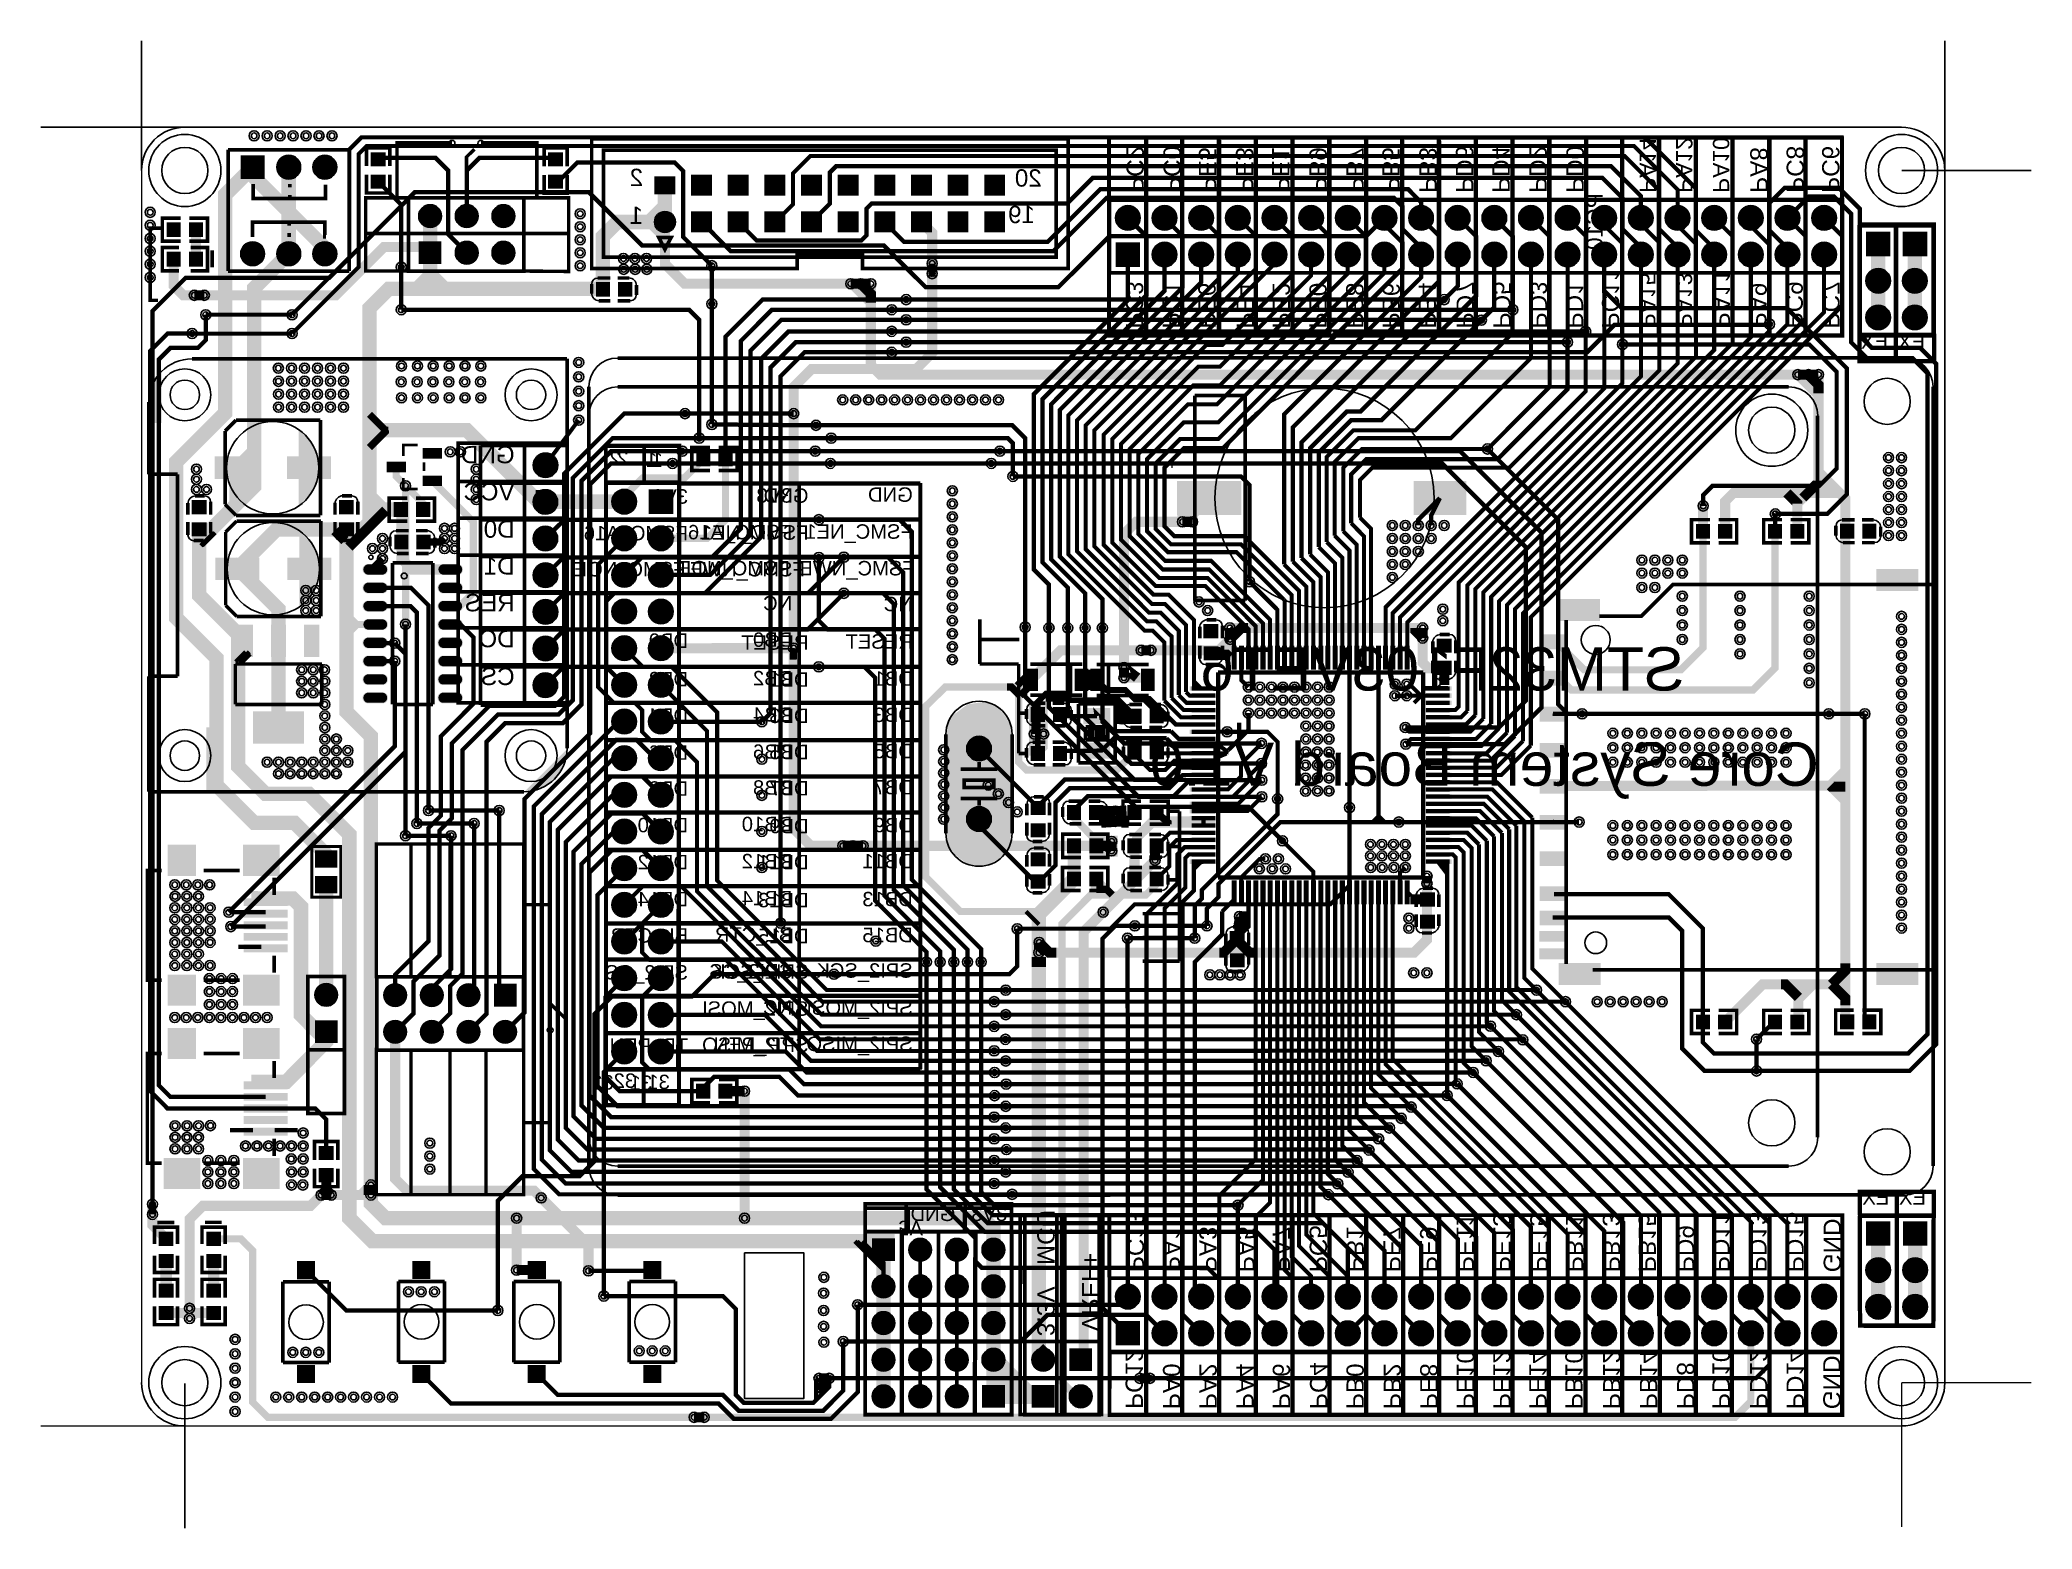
# Model space of a CAD drawing. Header units: millimetres. Extents: x -2 to 136, y -52 to 51.
import ezdxf

# ---------------------------------------------------------------- set-up
doc = ezdxf.new("R2010")
doc.units = ezdxf.units.MM
for name, color, linetype, true_color in [('BoardOutline', 7, 'Continuous', 0xff00ff), ('BottomLayer', 7, 'Continuous', 0x0000ff), ('BottomSilkLayer', 7, 'Continuous', 0x808000), ('BottomSolderLayer', 7, 'Continuous', 0xaa00ff), ('Document', 7, 'Continuous', 0xffffff), ('Hole', 7, 'Continuous', 0x222222), ('Multi-Layer', 7, 'Continuous', 0xc0c0c0), ('TopLayer', 7, 'Continuous', 0xff0000), ('TopPasterLayer', 7, 'Continuous', 0x808080), ('TopSilkLayer', 7, 'Continuous', 0xffff00), ('TopSolderLayer', 7, 'Continuous', 0x800080)]:
    doc.layers.add(name, color=color, linetype=linetype, true_color=true_color)
doc.styles.get("Standard").update_dxf_attribs({"font": 'arial.ttf'})

msp = doc.modelspace()

# ---------------------------------------------------------------- texts
at = {"layer": 'BottomSilkLayer', "text_generation_flag": 2}
for s, height, rotation, p in [('PA14', 1.13, 270, (108.84, 40.44)), ('PA12', 1.13, 270, (111.37, 40.44)), ('PA10', 1.13, 270, (113.92, 40.44)), ('PC2', 1.2, 270, (73.27, 40.44)), ('PC0', 1.2, 270, (75.84, 40.44)), ('PE5', 1.2, 270, (78.29, 40.44)), ('PE3', 1.2, 270, (80.86, 40.44)), ('PE1', 1.2, 270, (83.37, 40.44)), ('PB9', 1.2, 270, (85.95, 40.44)), ('PB7', 1.2, 270, (88.52, 40.44)), ('PB5', 1.2, 270, (91.01, 40.44)), ('PB3', 1.2, 270, (93.57, 40.44)), ('PD6', 1.2, 270, (96.11, 40.44)), ('PD4', 1.2, 270, (98.64, 40.44)), ('PD2', 1.2, 270, (101.2, 40.44)), ('PD0', 1.2, 270, (103.77, 40.44)), ('PA8', 1.2, 270, (116.51, 40.44)), ('PC8', 1.2, 270, (119.03, 40.44)), ('PC6', 1.2, 270, (121.49, 40.44)), ('PC10', 1.13, 90, (106.28, 40.43)), ('PC11', 1.2, 270, (106.23, 31.05)), ('PA15', 1.13, 270, (108.81, 31.05)), ('PA13', 1.13, 270, (111.35, 31.05)), ('PA11', 1.2, 270, (113.91, 31.05)), ('PC3', 1.2, 270, (73.23, 31.05)), ('PC1', 1.2, 270, (75.78, 31.05)), ('PE6', 1.2, 270, (78.25, 31.05)), ('PE4', 1.2, 270, (80.9, 31.05)), ('PE2', 1.2, 270, (83.4, 31.05)), ('PE0', 1.2, 270, (85.95, 31.05)), ('PB8', 1.2, 270, (88.5, 31.05)), ('PB6', 1.2, 270, (91.02, 31.05)), ('PB4', 1.2, 270, (93.53, 31.05)), ('PD7', 1.2, 270, (96.15, 31.05)), ('PD5', 1.2, 270, (98.71, 31.05)), ('PD3', 1.2, 270, (101.23, 31.05)), ('PD1', 1.2, 270, (103.73, 31.05)), ('PA9', 1.2, 270, (116.45, 31.05)), ('PC9', 1.2, 270, (118.95, 31.05)), ('PC7', 1.2, 270, (121.5, 31.05)), ('MCU', 1.2, 270, (67.09, -33.85)), ('PC13', 1.2, 270, (73.29, -34.35)), ('PE11', 1.2, 270, (96.15, -34.35)), ('PE13', 1.2, 270, (98.7, -34.35)), ('PE15', 1.2, 270, (101.26, -34.35)), ('PB11', 1.2, 270, (103.73, -34.35)), ('PB13', 1.2, 270, (106.29, -34.35)), ('PB15', 1.2, 270, (108.77, -34.35)), ('PD11', 1.2, 270, (113.88, -34.35)), ('PD13', 1.2, 270, (116.45, -34.35)), ('PD15', 1.2, 270, (119.02, -34.35)), ('5V', 1, 180, (57.46, -30.78)), ('PA1', 1.2, 270, (75.79, -34.35)), ('PA3', 1.2, 270, (78.32, -34.35)), ('PA5', 1.2, 270, (80.94, -34.35)), ('PA7', 1.2, 270, (83.4, -34.35)), ('PC5', 1.2, 270, (85.97, -34.35)), ('PB1', 1.2, 270, (88.53, -34.35)), ('PE7', 1.2, 270, (91.08, -34.35)), ('PE9', 1.2, 270, (93.62, -34.35)), ('PD9', 1.2, 270, (111.42, -34.35)), ('GND', 1.2, 270, (121.6, -34.35)), ('VREF+', 1.2, 270, (70.19, -38.46)), ('_', 1.2, 90, (65.74, -34.21)), ('3.3V', 1.2, 270, (67.09, -38.78)), ('PC12', 1.2, 270, (73.21, -43.83)), ('PE10', 1.2, 270, (96.17, -43.84)), ('PE12', 1.2, 270, (98.69, -43.84)), ('PE14', 1.2, 270, (101.19, -43.84)), ('PB10', 1.2, 270, (103.69, -43.84)), ('PB12', 1.2, 270, (106.31, -43.84)), ('PB14', 1.2, 270, (108.86, -43.84)), ('PD10', 1.2, 270, (113.89, -43.84)), ('PD12', 1.2, 270, (116.49, -43.84)), ('PD14', 1.2, 270, (119.03, -43.84)), ('PA0', 1.2, 270, (75.8, -43.84)), ('PA2', 1.2, 270, (78.33, -43.84)), ('PA4', 1.2, 270, (80.88, -43.84)), ('PA6', 1.2, 270, (83.41, -43.84)), ('PC4', 1.2, 270, (85.99, -43.84)), ('PB0', 1.2, 270, (88.52, -43.84)), ('PB2', 1.2, 270, (91.1, -43.84)), ('PE8', 1.2, 270, (93.63, -43.84)), ('PD8', 1.2, 270, (111.43, -43.84)), ('GND', 1.2, 270, (121.57, -43.84))]:
    msp.add_text(s, height=height, rotation=rotation, dxfattribs=at).set_placement(p)
for s, height, p in [('2', 1.2, (39.77, 40.92)), ('20', 1.2, (67.4, 40.88)), ('1', 1.2, (39.76, 38.29)), ('19', 1.2, (66.93, 38.35)), ('EX', 1, (126.06, 29.66)), ('EX', 1, (128.62, 29.64)), ('GND', 1.2, (30.86, 21.71)), ('2', 1, (38.75, 21.58)), ('1', 1, (41.14, 21.46)), ('VCC', 1.2, (30.86, 19.14)), ('3V3', 1, (50.1, 18.98)), ('GND', 1, (58.46, 19.04)), ('D0', 1.2, (30.86, 16.55)), ('FSMC_A16', 1, (50.1, 16.44)), ('FSMC_NE1', 1, (58.46, 16.48)), ('D1', 1.2, (30.86, 14)), ('FSMC_NOE', 1, (49.94, 13.94)), ('FSMC_NWE', 1, (58.59, 13.94)), ('RES', 1.2, (30.86, 11.45)), ('NC', 1, (50.1, 11.51)), ('NC', 1, (58.46, 11.46)), ('DC', 1.2, (30.86, 8.96)), ('DB0', 1, (50.1, 8.99)), ('RESET', 1, (58.46, 8.86)), ('STM32F103VET6', 3, (111.94, 5.96)), ('CS', 1.2, (30.86, 6.34)), ('DB2', 1, (50.1, 6.32)), ('DB1', 1, (58.46, 6.29)), ('DB4', 1, (50.1, 3.8)), ('DB3', 1, (58.46, 3.78)), ('DB6', 1, (50.1, 1.23)), ('DB5', 1, (58.46, 1.27)), ('Core System Board V1.0', 3, (121.25, -0.64)), ('DB8', 1, (50.1, -1.26)), ('DB7', 1, (58.46, -1.24)), ('DB10', 1, (50.1, -3.79)), ('DB9', 1, (58.46, -3.86)), ('DB12', 1, (50.1, -6.36)), ('DB11', 1, (58.46, -6.36)), ('DB14', 1, (50.1, -8.92)), ('DB13', 1, (58.46, -8.99)), ('BL_CTR', 1, (50.1, -11.44)), ('DB15', 1, (58.46, -11.48)), ('SPI2_CS', 1, (50.1, -14)), ('SPI2_SCK', 1, (58.46, -13.94)), ('NC', 1, (50.1, -16.5)), ('SPI2_MOSI', 1, (58.46, -16.51)), ('TP_PEN', 1, (50.1, -19.07)), ('SPI2_MISO', 1, (58.46, -19.02)), ('32', 1, (39.28, -21.57)), ('31', 1, (41.62, -21.66)), ('EX', 1, (126.15, -29.66)), ('EX', 1, (128.69, -29.66)), ('GND', 1, (61.41, -30.8)), ('3V3', 1, (65, -30.8))]:
    msp.add_text(s, height=height, dxfattribs=at).set_placement(p)
at = {"layer": 'TopSilkLayer', "text_generation_flag": 2}
for s, p in [('2', (38.21, 21.55)), ('1', (40.75, 21.45)), ('+', (76.84, 21.25)), ('3V3', (42.88, 18.91)), ('GND', (51.23, 18.97)), ('FSMC_A16', (42.88, 16.37)), ('FSMC_NE1', (51.23, 16.41)), ('FSMC_NOE', (42.71, 13.87)), ('FSMC_NWE', (50.98, 13.87)), ('DB0', (42.88, 8.92)), ('RESET', (51.23, 8.79)), ('DB2', (42.88, 6.25)), ('DB1', (51.23, 6.22)), ('DB4', (42.88, 3.73)), ('DB3', (51.23, 3.71)), ('DB6', (42.88, 1.16)), ('DB5', (51.23, 1.2)), ('DB8', (42.88, -1.33)), ('DB7', (51.23, -1.31)), ('DB10', (42.88, -3.86)), ('DB9', (51.23, -3.93)), ('DB12', (42.88, -6.43)), ('DB11', (51.23, -6.43)), ('DB14', (42.88, -8.99)), ('DB13', (51.23, -9.06)), ('BL_CTR', (42.88, -11.51)), ('DB15', (51.23, -11.55)), ('SPI2_CS', (42.88, -14.07)), ('SPI2_SCK', (51.23, -14.01)), ('SPI2_MOSI', (51.23, -16.58)), ('TP_PEN', (42.88, -19.14)), ('SPI2_MISO', (51.23, -19.09)), ('32', (37.72, -21.69)), ('31', (40.4, -21.72))]:
    msp.add_text(s, height=1, dxfattribs=at).set_placement(p)

# ---------------------------------------------------------------- hatches: boundary and pattern name
at = {"layer": 'BottomSolderLayer'}
for points in [[(11.87, 43.06), (13.53, 43.06), (13.53, 41.4), (11.87, 41.4)], [(14.37, 42.23, 1), (16.02, 42.23, 1)], [(16.88, 42.23, 1), (18.53, 42.23, 1)], [(40.55, 41.6), (42, 41.6), (42, 40.34), (40.55, 40.34)], [(43.09, 41.7), (44.54, 41.7), (44.54, 40.25), (43.09, 40.25)], [(45.63, 41.7), (47.08, 41.7), (47.08, 40.25), (45.63, 40.25)], [(48.17, 41.7), (49.62, 41.7), (49.62, 40.25), (48.17, 40.25)], [(50.71, 41.7), (52.16, 41.7), (52.16, 40.25), (50.71, 40.25)], [(53.25, 41.7), (54.7, 41.7), (54.7, 40.25), (53.25, 40.25)], [(55.79, 41.7), (57.24, 41.7), (57.24, 40.25), (55.79, 40.25)], [(58.33, 41.7), (59.78, 41.7), (59.78, 40.25), (58.33, 40.25)], [(60.87, 41.7), (62.32, 41.7), (62.32, 40.25), (60.87, 40.25)], [(63.41, 41.7), (64.86, 41.7), (64.86, 40.25), (63.41, 40.25)], [(24.21, 38.84, 1), (25.79, 38.84, 1)], [(26.75, 38.84, 1), (28.33, 38.84, 1)], [(29.29, 38.84, 1), (30.87, 38.84, 1)], [(40.55, 38.43, 1), (42, 38.43, 1)], [(43.09, 39.16), (44.54, 39.16), (44.54, 37.71), (43.09, 37.71)], [(45.63, 39.16), (47.08, 39.16), (47.08, 37.71), (45.63, 37.71)], [(48.17, 39.16), (49.62, 39.16), (49.62, 37.71), (48.17, 37.71)], [(50.71, 39.16), (52.16, 39.16), (52.16, 37.71), (50.71, 37.71)], [(53.25, 39.16), (54.7, 39.16), (54.7, 37.71), (53.25, 37.71)], [(55.79, 39.16), (57.24, 39.16), (57.24, 37.71), (55.79, 37.71)], [(58.33, 39.16), (59.78, 39.16), (59.78, 37.71), (58.33, 37.71)], [(60.87, 39.16), (62.32, 39.16), (62.32, 37.71), (60.87, 37.71)], [(63.41, 39.16), (64.86, 39.16), (64.86, 37.71), (63.41, 37.71)], [(72.52, 38.71, 1), (74.22, 38.71, 1)], [(75.06, 38.71, 1), (76.76, 38.71, 1)], [(77.6, 38.71, 1), (79.3, 38.71, 1)], [(80.14, 38.71, 1), (81.84, 38.71, 1)], [(82.68, 38.71, 1), (84.38, 38.71, 1)], [(85.22, 38.71, 1), (86.92, 38.71, 1)], [(87.76, 38.71, 1), (89.46, 38.71, 1)], [(90.3, 38.71, 1), (92, 38.71, 1)], [(92.84, 38.71, 1), (94.54, 38.71, 1)], [(95.38, 38.71, 1), (97.08, 38.71, 1)], [(97.92, 38.71, 1), (99.62, 38.71, 1)], [(100.46, 38.71, 1), (102.16, 38.71, 1)], [(103, 38.71, 1), (104.7, 38.71, 1)], [(105.54, 38.71, 1), (107.24, 38.71, 1)], [(108.08, 38.71, 1), (109.78, 38.71, 1)], [(110.62, 38.71, 1), (112.32, 38.71, 1)], [(113.16, 38.71, 1), (114.86, 38.71, 1)], [(115.7, 38.71, 1), (117.4, 38.71, 1)], [(118.24, 38.71, 1), (119.94, 38.71, 1)], [(120.78, 38.71, 1), (122.48, 38.71, 1)], [(124.53, 37.75), (126.23, 37.75), (126.23, 36.05), (124.53, 36.05)], [(127.07, 37.75), (128.78, 37.75), (128.78, 36.05), (127.07, 36.05)], [(11.87, 36.23, 1), (13.53, 36.23, 1)], [(14.38, 36.23, 1), (16.03, 36.23, 1)], [(16.87, 36.23, 1), (18.52, 36.23, 1)], [(24.21, 37.09), (25.79, 37.09), (25.79, 35.51), (24.21, 35.51)], [(26.75, 36.3, 1), (28.33, 36.3, 1)], [(29.29, 36.3, 1), (30.87, 36.3, 1)], [(72.52, 35.32), (72.52, 37.03), (74.22, 37.03), (74.22, 35.32)], [(75.06, 36.17, 1), (76.76, 36.17, 1)], [(77.6, 36.17, 1), (79.3, 36.17, 1)], [(80.14, 36.17, 1), (81.84, 36.17, 1)], [(82.68, 36.17, 1), (84.38, 36.17, 1)], [(85.22, 36.17, 1), (86.92, 36.17, 1)], [(87.76, 36.17, 1), (89.46, 36.17, 1)], [(90.3, 36.17, 1), (92, 36.17, 1)], [(92.84, 36.17, 1), (94.54, 36.17, 1)], [(95.38, 36.17, 1), (97.08, 36.17, 1)], [(97.92, 36.17, 1), (99.62, 36.17, 1)], [(100.46, 36.17, 1), (102.16, 36.17, 1)], [(103, 36.17, 1), (104.7, 36.17, 1)], [(105.54, 36.17, 1), (107.24, 36.17, 1)], [(108.08, 36.17, 1), (109.78, 36.17, 1)], [(110.62, 36.17, 1), (112.32, 36.17, 1)], [(113.16, 36.17, 1), (114.86, 36.17, 1)], [(115.7, 36.17, 1), (117.4, 36.17, 1)], [(118.24, 36.17, 1), (119.94, 36.17, 1)], [(120.78, 36.17, 1), (122.48, 36.17, 1)], [(124.53, 34.36, 1), (126.23, 34.36, 1)], [(127.07, 34.36, 1), (128.78, 34.36, 1)], [(124.53, 31.82, 1), (126.23, 31.82, 1)], [(127.07, 31.82, 1), (128.78, 31.82, 1)], [(32.15, 21.57, 1), (33.85, 21.57, 1)], [(32.14, 19.03, 1), (33.85, 19.03, 1)], [(37.61, 19.05, 1), (39.31, 19.05, 1)], [(40.15, 19.9), (41.85, 19.9), (41.85, 18.2), (40.15, 18.2)], [(32.14, 16.49, 1), (33.85, 16.49, 1)], [(37.61, 16.51, 1), (39.31, 16.51, 1)], [(40.15, 16.51, 1), (41.85, 16.51, 1)], [(32.15, 13.95, 1), (33.85, 13.95, 1)], [(37.61, 13.97, 1), (39.31, 13.97, 1)], [(40.15, 13.97, 1), (41.85, 13.97, 1)], [(32.15, 11.41, 1), (33.85, 11.41, 1)], [(37.61, 11.43, 1), (39.31, 11.43, 1)], [(40.15, 11.43, 1), (41.85, 11.43, 1)], [(32.15, 8.87, 1), (33.85, 8.87, 1)], [(37.61, 8.89, 1), (39.31, 8.89, 1)], [(40.15, 8.89, 1), (41.85, 8.89, 1)], [(32.14, 6.33, 1), (33.85, 6.33, 1)], [(37.61, 6.35, 1), (39.31, 6.35, 1)], [(40.15, 6.35, 1), (41.85, 6.35, 1)], [(37.61, 3.81, 1), (39.31, 3.81, 1)], [(40.15, 3.81, 1), (41.85, 3.81, 1)], [(62.2, 1.94, 1), (63.9, 1.94, 1)], [(37.61, 1.27, 1), (39.31, 1.27, 1)], [(40.15, 1.27, 1), (41.85, 1.27, 1)], [(37.61, -1.27, 1), (39.31, -1.27, 1)], [(40.15, -1.27, 1), (41.85, -1.27, 1)], [(62.2, -2.94, 1), (63.9, -2.94, 1)], [(37.61, -3.81, 1), (39.31, -3.81, 1)], [(40.15, -3.81, 1), (41.85, -3.81, 1)], [(37.61, -6.35, 1), (39.31, -6.35, 1)], [(40.15, -6.35, 1), (41.85, -6.35, 1)], [(37.61, -8.89, 1), (39.31, -8.89, 1)], [(40.15, -8.89, 1), (41.85, -8.89, 1)], [(37.61, -11.43, 1), (39.31, -11.43, 1)], [(40.15, -11.43, 1), (41.85, -11.43, 1)], [(37.61, -13.97, 1), (39.31, -13.97, 1)], [(40.15, -13.97, 1), (41.85, -13.97, 1)], [(17.02, -15.13, 1), (18.59, -15.13, 1)], [(21.8, -15.15, 1), (23.37, -15.15, 1)], [(24.34, -15.15, 1), (25.91, -15.15, 1)], [(26.88, -15.15, 1), (28.45, -15.15, 1)], [(30.99, -15.94), (29.42, -15.94), (29.42, -14.36), (30.99, -14.36)], [(37.61, -16.51, 1), (39.31, -16.51, 1)], [(40.15, -16.51, 1), (41.85, -16.51, 1)], [(18.59, -18.46), (17.02, -18.46), (17.02, -16.89), (18.59, -16.89)], [(21.79, -17.69, 1), (23.37, -17.69, 1)], [(24.33, -17.69, 1), (25.91, -17.69, 1)], [(26.87, -17.69, 1), (28.45, -17.69, 1)], [(29.41, -17.69, 1), (30.99, -17.69, 1)], [(37.61, -19.05, 1), (39.31, -19.05, 1)], [(40.15, -19.05, 1), (41.85, -19.05, 1)], [(124.53, -30.81), (126.23, -30.81), (126.23, -32.51), (124.53, -32.51)], [(127.09, -30.81), (128.79, -30.81), (128.79, -32.51), (127.09, -32.51)], [(57.22, -32), (57.22, -33.58), (55.64, -33.58), (55.64, -32)], [(58.18, -32.79, 1), (59.76, -32.79, 1)], [(60.72, -32.79, 1), (62.3, -32.79, 1)], [(63.26, -32.79, 1), (64.84, -32.79, 1)], [(124.53, -34.2, 1), (126.23, -34.2, 1)], [(127.09, -34.2, 1), (128.79, -34.2, 1)], [(55.64, -35.33, 1), (57.22, -35.33, 1)], [(58.18, -35.33, 1), (59.76, -35.33, 1)], [(60.72, -35.33, 1), (62.3, -35.33, 1)], [(63.26, -35.33, 1), (64.84, -35.33, 1)], [(72.52, -36.04, 1), (74.22, -36.04, 1)], [(75.06, -36.04, 1), (76.76, -36.04, 1)], [(77.6, -36.04, 1), (79.3, -36.04, 1)], [(80.14, -36.04, 1), (81.84, -36.04, 1)], [(82.68, -36.04, 1), (84.38, -36.04, 1)], [(85.22, -36.04, 1), (86.92, -36.04, 1)], [(87.76, -36.04, 1), (89.46, -36.04, 1)], [(90.3, -36.04, 1), (92, -36.04, 1)], [(92.84, -36.04, 1), (94.54, -36.04, 1)], [(95.38, -36.04, 1), (97.08, -36.04, 1)], [(97.92, -36.04, 1), (99.62, -36.04, 1)], [(100.46, -36.04, 1), (102.16, -36.04, 1)], [(103, -36.04, 1), (104.7, -36.04, 1)], [(105.54, -36.04, 1), (107.24, -36.04, 1)], [(108.08, -36.04, 1), (109.78, -36.04, 1)], [(110.62, -36.04, 1), (112.32, -36.04, 1)], [(113.16, -36.04, 1), (114.86, -36.04, 1)], [(115.7, -36.04, 1), (117.4, -36.04, 1)], [(118.24, -36.04, 1), (119.94, -36.04, 1)], [(120.78, -36.04, 1), (122.48, -36.04, 1)], [(124.53, -36.74, 1), (126.23, -36.74, 1)], [(127.09, -36.74, 1), (128.79, -36.74, 1)], [(55.64, -37.87, 1), (57.22, -37.87, 1)], [(58.18, -37.87, 1), (59.76, -37.87, 1)], [(60.72, -37.87, 1), (62.3, -37.87, 1)], [(63.26, -37.87, 1), (64.84, -37.87, 1)], [(72.52, -39.42), (72.52, -37.72), (74.22, -37.72), (74.22, -39.42)], [(75.06, -38.58, 1), (76.76, -38.58, 1)], [(77.6, -38.58, 1), (79.3, -38.58, 1)], [(80.14, -38.58, 1), (81.84, -38.58, 1)], [(82.68, -38.58, 1), (84.38, -38.58, 1)], [(85.22, -38.58, 1), (86.92, -38.58, 1)], [(87.76, -38.58, 1), (89.46, -38.58, 1)], [(90.3, -38.58, 1), (92, -38.58, 1)], [(92.84, -38.58, 1), (94.54, -38.58, 1)], [(95.38, -38.58, 1), (97.08, -38.58, 1)], [(97.92, -38.58, 1), (99.62, -38.58, 1)], [(100.46, -38.58, 1), (102.16, -38.58, 1)], [(103, -38.58, 1), (104.7, -38.58, 1)], [(105.54, -38.58, 1), (107.24, -38.58, 1)], [(108.08, -38.58, 1), (109.78, -38.58, 1)], [(110.62, -38.58, 1), (112.32, -38.58, 1)], [(113.16, -38.58, 1), (114.86, -38.58, 1)], [(115.7, -38.58, 1), (117.4, -38.58, 1)], [(118.24, -38.58, 1), (119.94, -38.58, 1)], [(120.78, -38.58, 1), (122.48, -38.58, 1)], [(55.64, -40.41, 1), (57.22, -40.41, 1)], [(58.18, -40.41, 1), (59.76, -40.41, 1)], [(60.72, -40.41, 1), (62.3, -40.41, 1)], [(63.26, -40.41, 1), (64.84, -40.41, 1)], [(66.72, -40.41, 1), (68.29, -40.41, 1)], [(69.31, -39.62), (70.89, -39.62), (70.89, -41.19), (69.31, -41.19)], [(55.64, -42.95, 1), (57.22, -42.95, 1)], [(58.18, -42.95, 1), (59.76, -42.95, 1)], [(60.72, -42.95, 1), (62.3, -42.95, 1)], [(63.26, -43.74), (63.26, -42.16), (64.84, -42.16), (64.84, -43.74)], [(68.29, -43.74), (66.71, -43.74), (66.71, -42.17), (68.29, -42.17)], [(69.31, -42.95, 1), (70.88, -42.95, 1)]]:
    msp.add_hatch(color=256, dxfattribs=at).paths.add_polyline_path(points)
at = {"layer": 'Multi-Layer'}
for points in [[(11.9, 43.03), (13.5, 43.03), (13.5, 41.43), (11.9, 41.43)], [(14.4, 42.23, 1), (16, 42.23, 1)], [(16.9, 42.23, 1), (18.5, 42.23, 1)], [(40.58, 41.57), (41.98, 41.57), (41.98, 40.37), (40.58, 40.37)], [(43.12, 41.67), (44.52, 41.67), (44.52, 40.27), (43.12, 40.27)], [(45.66, 41.67), (47.06, 41.67), (47.06, 40.27), (45.66, 40.27)], [(48.2, 41.67), (49.6, 41.67), (49.6, 40.27), (48.2, 40.27)], [(50.74, 41.67), (52.14, 41.67), (52.14, 40.27), (50.74, 40.27)], [(53.28, 41.67), (54.68, 41.67), (54.68, 40.27), (53.28, 40.27)], [(55.82, 41.67), (57.22, 41.67), (57.22, 40.27), (55.82, 40.27)], [(58.36, 41.67), (59.76, 41.67), (59.76, 40.27), (58.36, 40.27)], [(60.9, 41.67), (62.3, 41.67), (62.3, 40.27), (60.9, 40.27)], [(63.44, 41.67), (64.84, 41.67), (64.84, 40.27), (63.44, 40.27)], [(24.24, 38.84, 1), (25.76, 38.84, 1)], [(26.78, 38.84, 1), (28.3, 38.84, 1)], [(29.32, 38.84, 1), (30.84, 38.84, 1)], [(40.58, 38.43, 1), (41.98, 38.43, 1)], [(43.12, 39.13), (44.52, 39.13), (44.52, 37.73), (43.12, 37.73)], [(45.66, 39.13), (47.06, 39.13), (47.06, 37.73), (45.66, 37.73)], [(48.2, 39.13), (49.6, 39.13), (49.6, 37.73), (48.2, 37.73)], [(50.74, 39.13), (52.14, 39.13), (52.14, 37.73), (50.74, 37.73)], [(53.28, 39.13), (54.68, 39.13), (54.68, 37.73), (53.28, 37.73)], [(55.82, 39.13), (57.22, 39.13), (57.22, 37.73), (55.82, 37.73)], [(58.36, 39.13), (59.76, 39.13), (59.76, 37.73), (58.36, 37.73)], [(60.9, 39.13), (62.3, 39.13), (62.3, 37.73), (60.9, 37.73)], [(63.44, 39.13), (64.84, 39.13), (64.84, 37.73), (63.44, 37.73)], [(72.54, 38.71, 1), (74.19, 38.71, 1)], [(75.08, 38.71, 1), (76.73, 38.71, 1)], [(77.62, 38.71, 1), (79.27, 38.71, 1)], [(80.16, 38.71, 1), (81.81, 38.71, 1)], [(82.7, 38.71, 1), (84.35, 38.71, 1)], [(85.24, 38.71, 1), (86.89, 38.71, 1)], [(87.78, 38.71, 1), (89.43, 38.71, 1)], [(90.32, 38.71, 1), (91.97, 38.71, 1)], [(92.86, 38.71, 1), (94.51, 38.71, 1)], [(95.4, 38.71, 1), (97.05, 38.71, 1)], [(97.94, 38.71, 1), (99.59, 38.71, 1)], [(100.48, 38.71, 1), (102.13, 38.71, 1)], [(103.02, 38.71, 1), (104.67, 38.71, 1)], [(105.56, 38.71, 1), (107.21, 38.71, 1)], [(108.1, 38.71, 1), (109.75, 38.71, 1)], [(110.64, 38.71, 1), (112.29, 38.71, 1)], [(113.18, 38.71, 1), (114.83, 38.71, 1)], [(115.72, 38.71, 1), (117.37, 38.71, 1)], [(118.26, 38.71, 1), (119.91, 38.71, 1)], [(120.8, 38.71, 1), (122.45, 38.71, 1)], [(124.55, 37.73), (126.21, 37.73), (126.21, 36.08), (124.55, 36.08)], [(127.1, 37.72), (128.75, 37.72), (128.75, 36.07), (127.1, 36.07)], [(11.9, 36.23, 1), (13.5, 36.23, 1)], [(14.4, 36.23, 1), (16, 36.23, 1)], [(16.9, 36.23, 1), (18.5, 36.23, 1)], [(24.24, 37.06), (25.76, 37.06), (25.76, 35.54), (24.24, 35.54)], [(26.78, 36.3, 1), (28.3, 36.3, 1)], [(29.32, 36.3, 1), (30.84, 36.3, 1)], [(72.54, 35.35), (72.54, 37), (74.19, 37), (74.19, 35.35)], [(75.08, 36.17, 1), (76.73, 36.17, 1)], [(77.62, 36.17, 1), (79.27, 36.17, 1)], [(80.16, 36.17, 1), (81.81, 36.17, 1)], [(82.7, 36.17, 1), (84.35, 36.17, 1)], [(85.24, 36.17, 1), (86.89, 36.17, 1)], [(87.78, 36.17, 1), (89.43, 36.17, 1)], [(90.32, 36.17, 1), (91.97, 36.17, 1)], [(92.86, 36.17, 1), (94.51, 36.17, 1)], [(95.4, 36.17, 1), (97.05, 36.17, 1)], [(97.94, 36.17, 1), (99.59, 36.17, 1)], [(100.48, 36.17, 1), (102.13, 36.17, 1)], [(103.02, 36.17, 1), (104.67, 36.17, 1)], [(105.56, 36.17, 1), (107.21, 36.17, 1)], [(108.1, 36.17, 1), (109.75, 36.17, 1)], [(110.64, 36.17, 1), (112.29, 36.17, 1)], [(113.18, 36.17, 1), (114.83, 36.17, 1)], [(115.72, 36.17, 1), (117.37, 36.17, 1)], [(118.26, 36.17, 1), (119.91, 36.17, 1)], [(120.8, 36.17, 1), (122.45, 36.17, 1)], [(124.55, 34.36, 1), (126.21, 34.36, 1)], [(127.1, 34.36, 1), (128.75, 34.36, 1)], [(124.55, 31.82, 1), (126.21, 31.82, 1)], [(127.1, 31.82, 1), (128.75, 31.82, 1)], [(32.17, 21.57, 1), (33.82, 21.57, 1)], [(32.17, 19.03, 1), (33.82, 19.03, 1)], [(37.64, 19.05, 1), (39.29, 19.05, 1)], [(40.18, 19.88), (41.83, 19.88), (41.83, 18.23), (40.18, 18.23)], [(32.17, 16.49, 1), (33.82, 16.49, 1)], [(37.64, 16.51, 1), (39.29, 16.51, 1)], [(40.18, 16.51, 1), (41.83, 16.51, 1)], [(32.18, 13.95, 1), (33.83, 13.95, 1)], [(37.64, 13.97, 1), (39.29, 13.97, 1)], [(40.18, 13.97, 1), (41.83, 13.97, 1)], [(32.17, 11.41, 1), (33.82, 11.41, 1)], [(37.64, 11.43, 1), (39.29, 11.43, 1)], [(40.18, 11.43, 1), (41.83, 11.43, 1)], [(32.17, 8.87, 1), (33.82, 8.87, 1)], [(37.64, 8.89, 1), (39.29, 8.89, 1)], [(40.18, 8.89, 1), (41.83, 8.89, 1)], [(32.17, 6.33, 1), (33.82, 6.33, 1)], [(37.64, 6.35, 1), (39.29, 6.35, 1)], [(40.18, 6.35, 1), (41.83, 6.35, 1)], [(37.64, 3.81, 1), (39.29, 3.81, 1)], [(40.18, 3.81, 1), (41.83, 3.81, 1)], [(62.23, 1.94, 1), (63.88, 1.94, 1)], [(37.64, 1.27, 1), (39.29, 1.27, 1)], [(40.18, 1.27, 1), (41.83, 1.27, 1)], [(37.64, -1.27, 1), (39.29, -1.27, 1)], [(40.18, -1.27, 1), (41.83, -1.27, 1)], [(62.23, -2.94, 1), (63.88, -2.94, 1)], [(37.64, -3.81, 1), (39.29, -3.81, 1)], [(40.18, -3.81, 1), (41.83, -3.81, 1)], [(37.64, -6.35, 1), (39.29, -6.35, 1)], [(40.18, -6.35, 1), (41.83, -6.35, 1)], [(37.64, -8.89, 1), (39.29, -8.89, 1)], [(40.18, -8.89, 1), (41.83, -8.89, 1)], [(37.64, -11.43, 1), (39.29, -11.43, 1)], [(40.18, -11.43, 1), (41.83, -11.43, 1)], [(37.64, -13.97, 1), (39.29, -13.97, 1)], [(40.18, -13.97, 1), (41.83, -13.97, 1)], [(17.04, -15.13, 1), (18.56, -15.13, 1)], [(21.82, -15.15, 1), (23.35, -15.15, 1)], [(24.36, -15.15, 1), (25.89, -15.15, 1)], [(26.9, -15.15, 1), (28.43, -15.15, 1)], [(30.97, -15.91), (29.44, -15.91), (29.44, -14.39), (30.97, -14.39)], [(37.64, -16.51, 1), (39.29, -16.51, 1)], [(40.18, -16.51, 1), (41.83, -16.51, 1)], [(18.56, -18.43), (17.04, -18.43), (17.04, -16.91), (18.56, -16.91)], [(21.82, -17.69, 1), (23.34, -17.69, 1)], [(24.36, -17.69, 1), (25.88, -17.69, 1)], [(26.9, -17.69, 1), (28.42, -17.69, 1)], [(29.44, -17.69, 1), (30.96, -17.69, 1)], [(37.64, -19.05, 1), (39.29, -19.05, 1)], [(40.18, -19.05, 1), (41.83, -19.05, 1)], [(124.55, -30.84), (126.21, -30.84), (126.21, -32.49), (124.55, -32.49)], [(127.12, -30.83), (128.77, -30.83), (128.77, -32.48), (127.12, -32.48)], [(57.19, -32.03), (57.19, -33.55), (55.67, -33.55), (55.67, -32.03)], [(58.21, -32.79, 1), (59.73, -32.79, 1)], [(60.75, -32.79, 1), (62.27, -32.79, 1)], [(63.29, -32.79, 1), (64.81, -32.79, 1)], [(124.55, -34.2, 1), (126.21, -34.2, 1)], [(127.12, -34.2, 1), (128.77, -34.2, 1)], [(55.67, -35.33, 1), (57.19, -35.33, 1)], [(58.21, -35.33, 1), (59.73, -35.33, 1)], [(60.75, -35.33, 1), (62.27, -35.33, 1)], [(63.29, -35.33, 1), (64.81, -35.33, 1)], [(72.55, -36.04, 1), (74.2, -36.04, 1)], [(75.09, -36.04, 1), (76.74, -36.04, 1)], [(77.63, -36.04, 1), (79.28, -36.04, 1)], [(80.17, -36.04, 1), (81.82, -36.04, 1)], [(82.71, -36.04, 1), (84.36, -36.04, 1)], [(85.25, -36.04, 1), (86.9, -36.04, 1)], [(87.79, -36.04, 1), (89.44, -36.04, 1)], [(90.33, -36.04, 1), (91.98, -36.04, 1)], [(92.87, -36.04, 1), (94.52, -36.04, 1)], [(95.41, -36.04, 1), (97.06, -36.04, 1)], [(97.95, -36.04, 1), (99.6, -36.04, 1)], [(100.49, -36.04, 1), (102.14, -36.04, 1)], [(103.03, -36.04, 1), (104.68, -36.04, 1)], [(105.57, -36.04, 1), (107.22, -36.04, 1)], [(108.11, -36.04, 1), (109.76, -36.04, 1)], [(110.65, -36.04, 1), (112.3, -36.04, 1)], [(113.19, -36.04, 1), (114.84, -36.04, 1)], [(115.73, -36.04, 1), (117.38, -36.04, 1)], [(118.27, -36.04, 1), (119.92, -36.04, 1)], [(120.81, -36.04, 1), (122.46, -36.04, 1)], [(55.67, -37.87, 1), (57.19, -37.87, 1)], [(58.21, -37.87, 1), (59.73, -37.87, 1)], [(60.75, -37.87, 1), (62.27, -37.87, 1)], [(63.29, -37.87, 1), (64.81, -37.87, 1)], [(124.55, -36.74, 1), (126.21, -36.74, 1)], [(127.12, -36.74, 1), (128.77, -36.74, 1)], [(72.54, -39.4), (72.54, -37.75), (74.2, -37.75), (74.2, -39.4)], [(75.09, -38.58, 1), (76.74, -38.58, 1)], [(77.63, -38.58, 1), (79.28, -38.58, 1)], [(80.17, -38.58, 1), (81.82, -38.58, 1)], [(82.71, -38.58, 1), (84.36, -38.58, 1)], [(85.25, -38.58, 1), (86.9, -38.58, 1)], [(87.79, -38.58, 1), (89.44, -38.58, 1)], [(90.33, -38.58, 1), (91.98, -38.58, 1)], [(92.87, -38.58, 1), (94.52, -38.58, 1)], [(95.41, -38.58, 1), (97.06, -38.58, 1)], [(97.95, -38.58, 1), (99.6, -38.58, 1)], [(100.49, -38.58, 1), (102.14, -38.58, 1)], [(103.03, -38.58, 1), (104.68, -38.58, 1)], [(105.57, -38.58, 1), (107.22, -38.58, 1)], [(108.11, -38.58, 1), (109.76, -38.58, 1)], [(110.65, -38.58, 1), (112.3, -38.58, 1)], [(113.19, -38.58, 1), (114.84, -38.58, 1)], [(115.73, -38.58, 1), (117.38, -38.58, 1)], [(118.27, -38.58, 1), (119.92, -38.58, 1)], [(120.81, -38.58, 1), (122.46, -38.58, 1)], [(55.67, -40.41, 1), (57.19, -40.41, 1)], [(58.21, -40.41, 1), (59.73, -40.41, 1)], [(60.75, -40.41, 1), (62.27, -40.41, 1)], [(63.29, -40.41, 1), (64.81, -40.41, 1)], [(66.74, -40.41, 1), (68.26, -40.41, 1)], [(69.34, -39.65), (70.86, -39.65), (70.86, -41.17), (69.34, -41.17)], [(55.67, -42.95, 1), (57.19, -42.95, 1)], [(58.21, -42.95, 1), (59.73, -42.95, 1)], [(60.75, -42.95, 1), (62.27, -42.95, 1)], [(63.29, -43.71), (63.29, -42.19), (64.81, -42.19), (64.81, -43.71)], [(68.26, -43.71), (66.74, -43.71), (66.74, -42.19), (68.26, -42.19)], [(69.34, -42.95, 1), (70.86, -42.95, 1)]]:
    msp.add_hatch(color=256, dxfattribs=at).paths.add_polyline_path(points)
at = {"layer": 'TopLayer'}
for points in [[(21.89, 43.24), (21.89, 42.31), (20.91, 42.31), (20.91, 43.24)], [(33.21, 42.3), (33.21, 43.23), (34.19, 43.23), (34.19, 42.3)], [(21.89, 41.69), (21.89, 40.76), (20.91, 40.76), (20.91, 41.69)], [(33.21, 40.76), (33.21, 41.69), (34.19, 41.69), (34.19, 40.76)], [(7.7, 37.41), (6.77, 37.41), (6.77, 38.39), (7.7, 38.39)], [(9.24, 37.41), (8.31, 37.41), (8.31, 38.39), (9.24, 38.39)], [(6.76, 36.34), (7.69, 36.34), (7.69, 35.36), (6.76, 35.36)], [(8.3, 36.34), (9.23, 36.34), (9.23, 35.36), (8.3, 35.36)], [(36.51, 34.25), (37.44, 34.25), (37.44, 33.27), (36.51, 33.27)], [(38.05, 34.26), (38.98, 34.26), (38.98, 33.28), (38.05, 33.28)], [(13.09, 20.65), (10.09, 20.65), (10.09, 22.15), (13.09, 22.15)], [(18.1, 20.65), (15.1, 20.65), (15.1, 22.15), (18.1, 22.15)], [(25.77, 22.75), (25.77, 22.05), (24.52, 22.05), (24.52, 22.75)], [(43.48, 22.49), (44.41, 22.49), (44.41, 21.51), (43.48, 21.51)], [(45.02, 22.49), (45.95, 22.49), (45.95, 21.51), (45.02, 21.51)], [(23.27, 21.8), (23.27, 21.1), (22.02, 21.1), (22.02, 21.8)], [(25.77, 20.85), (25.77, 20.15), (24.52, 20.15), (24.52, 20.85)], [(76.8, 20.45), (81.2, 20.45), (81.2, 18.15), (76.8, 18.15)], [(93.2, 20.45), (96.8, 20.45), (96.8, 18.15), (93.2, 18.15)], [(8.51, 18.2), (8.51, 19.13), (9.49, 19.13), (9.49, 18.2)], [(18.7, 18.2), (18.7, 19.13), (19.68, 19.13), (19.68, 18.2)], [(22.51, 18.99), (23.44, 18.99), (23.44, 18.01), (22.51, 18.01)], [(24.05, 18.99), (24.98, 18.99), (24.98, 18.01), (24.05, 18.01)], [(8.51, 16.66), (8.51, 17.59), (9.49, 17.59), (9.49, 16.66)], [(18.71, 16.66), (18.71, 17.59), (19.69, 17.59), (19.69, 16.66)], [(22.53, 16.74), (23.46, 16.74), (23.46, 15.76), (22.53, 15.76)], [(24.07, 16.75), (25, 16.75), (25, 15.77), (24.07, 15.77)], [(113.7, 16.5), (112.77, 16.5), (112.77, 17.48), (113.7, 17.48)], [(115.24, 16.5), (114.31, 16.5), (114.31, 17.48), (115.24, 17.48)], [(118.69, 16.5), (117.76, 16.5), (117.76, 17.48), (118.69, 17.48)], [(120.24, 16.5), (119.31, 16.5), (119.31, 17.48), (120.24, 17.48)], [(122.76, 17.49), (123.69, 17.49), (123.69, 16.51), (122.76, 16.51)], [(124.31, 17.5), (125.24, 17.5), (125.24, 16.52), (124.31, 16.52)], [(13.13, 13.65), (10.13, 13.65), (10.13, 15.15), (13.13, 15.15)], [(18.13, 13.65), (15.13, 13.65), (15.13, 15.15), (18.13, 15.15)], [(21.75, 14.7, -0.785398), (21.75, 14), (20.65, 14, -0.785398), (20.65, 14.7)], [(26.95, 14.7, -0.785398), (26.95, 14), (25.85, 14, -0.785398), (25.85, 14.7)], [(125.31, 12.88), (125.31, 14.38), (128.11, 14.38), (128.11, 12.88)], [(21.75, 13.43, -0.785398), (21.75, 12.73), (20.65, 12.73, -0.785398), (20.65, 13.43)], [(26.95, 13.43, -0.785398), (26.95, 12.73), (25.85, 12.73, -0.785398), (25.85, 13.43)], [(21.75, 12.16, -0.785398), (21.75, 11.46), (20.65, 11.46, -0.785398), (20.65, 12.16)], [(26.95, 12.16, -0.785398), (26.95, 11.46), (25.85, 11.46, -0.785398), (25.85, 12.16)], [(103.26, 10.8), (103.26, 12.3), (106.06, 12.3), (106.06, 10.8)], [(12.7, 8.3), (11.7, 8.3), (11.7, 10.5), (12.7, 10.5)], [(14, 10.5), (15, 10.5), (15, 8.3), (14, 8.3)], [(17.3, 8.3), (16.3, 8.3), (16.3, 10.5), (17.3, 10.5)], [(21.75, 10.89, -0.785398), (21.75, 10.19), (20.65, 10.19, -0.785398), (20.65, 10.89)], [(26.95, 10.89, -0.785398), (26.95, 10.19), (25.85, 10.19, -0.785398), (25.85, 10.89)], [(78.64, 9.62), (78.64, 10.55), (79.62, 10.55), (79.62, 9.62)], [(101.95, 8.83), (101.95, 9.83), (103.75, 9.83), (103.75, 8.83)], [(21.75, 9.62, -0.785398), (21.75, 8.92), (20.65, 8.92, -0.785398), (20.65, 9.62)], [(21.75, 8.35, -0.785398), (21.75, 7.65), (20.65, 7.65, -0.785398), (20.65, 8.35)], [(26.95, 9.62, -0.785398), (26.95, 8.92), (25.85, 8.92, -0.785398), (25.85, 9.62)], [(26.95, 8.35, -0.785398), (26.95, 7.65), (25.85, 7.65, -0.785398), (25.85, 8.35)], [(78.64, 8.08), (78.64, 9.01), (79.62, 9.01), (79.62, 8.08)], [(78.67, 9), (80.82, 9), (80.82, 8.26), (78.67, 8.26), (78.67, 9)], [(80.58, 9.05), (80.88, 9.05), (80.88, 7.42), (80.58, 7.42)], [(81.08, 9.05), (81.38, 9.05), (81.38, 7.42), (81.08, 7.42)], [(81.58, 9.05), (81.88, 9.05), (81.88, 7.42), (81.58, 7.42)], [(82.08, 9.05), (82.38, 9.05), (82.38, 7.42), (82.08, 7.42)], [(82.58, 9.05), (82.88, 9.05), (82.88, 7.42), (82.58, 7.42)], [(83.08, 9.05), (83.38, 9.05), (83.38, 7.42), (83.08, 7.42)], [(83.58, 9.05), (83.88, 9.05), (83.88, 7.42), (83.58, 7.42)], [(84.08, 9.05), (84.38, 9.05), (84.38, 7.42), (84.08, 7.42)], [(84.58, 9.05), (84.88, 9.05), (84.88, 7.42), (84.58, 7.42)], [(85.08, 9.05), (85.38, 9.05), (85.38, 7.42), (85.08, 7.42)], [(85.58, 9.05), (85.88, 9.05), (85.88, 7.42), (85.58, 7.42)], [(86.08, 9.05), (86.38, 9.05), (86.38, 7.42), (86.08, 7.42)], [(86.58, 9.05), (86.88, 9.05), (86.88, 7.42), (86.58, 7.42)], [(87.09, 9.05), (87.39, 9.05), (87.39, 7.42), (87.09, 7.42)], [(87.58, 9.05), (87.88, 9.05), (87.88, 7.42), (87.58, 7.42)], [(88.08, 9.05), (88.38, 9.05), (88.38, 7.42), (88.08, 7.42)], [(88.58, 9.05), (88.88, 9.05), (88.88, 7.42), (88.58, 7.42)], [(89.08, 9.05), (89.38, 9.05), (89.38, 7.42), (89.08, 7.42)], [(89.58, 9.05), (89.88, 9.05), (89.88, 7.42), (89.58, 7.42)], [(90.08, 9.05), (90.38, 9.05), (90.38, 7.42), (90.08, 7.42)], [(90.58, 9.05), (90.88, 9.05), (90.88, 7.42), (90.58, 7.42)], [(91.08, 9.05), (91.38, 9.05), (91.38, 7.42), (91.08, 7.42)], [(91.58, 9.05), (91.88, 9.05), (91.88, 7.42), (91.58, 7.42)], [(92.08, 9.05), (92.38, 9.05), (92.38, 7.42), (92.08, 7.42)], [(92.58, 9.05), (92.88, 9.05), (92.88, 7.42), (92.58, 7.42)], [(94.8, 8.6), (94.8, 9.53), (95.78, 9.53), (95.78, 8.6)], [(21.75, 7.08, -0.785398), (21.75, 6.38), (20.65, 6.38, -0.785398), (20.65, 7.08)], [(26.95, 7.08, -0.785398), (26.95, 6.38), (25.85, 6.38, -0.785398), (25.85, 7.08)], [(67.11, 5.95), (66.21, 5.95), (66.21, 7.45), (67.11, 7.45)], [(70.61, 5.95), (69.71, 5.95), (69.71, 7.45), (70.61, 7.45)], [(70.1, 7.4), (71.7, 7.4), (71.7, 6), (70.1, 6), (70.1, 7.4)], [(70.8, 7.45), (71.7, 7.45), (71.7, 5.95), (70.8, 5.95)], [(74.3, 7.45), (75.2, 7.45), (75.2, 5.95), (74.3, 5.95)], [(94.81, 7.06), (94.81, 7.99), (95.79, 7.99), (95.79, 7.06)], [(101.95, 6.33), (101.95, 7.33), (103.75, 7.33), (103.75, 6.33)], [(21.75, 5.81, -0.785398), (21.75, 5.11), (20.65, 5.11, -0.785398), (20.65, 5.81)], [(26.95, 5.81, -0.785398), (26.95, 5.11), (25.85, 5.11, -0.785398), (25.85, 5.81)], [(77.79, 5.96), (77.79, 6.26), (79.42, 6.26), (79.42, 5.96)], [(77.79, 5.46), (77.79, 5.76), (79.42, 5.76), (79.42, 5.46)], [(95.67, 6.26), (95.67, 5.96), (94.04, 5.96), (94.04, 6.26)], [(95.67, 5.76), (95.67, 5.46), (94.04, 5.46), (94.04, 5.76)], [(16.25, 2.3), (12.75, 2.3), (12.75, 4.5), (16.25, 4.5)], [(66.66, 4.79), (67.59, 4.79), (67.59, 3.81), (66.66, 3.81)], [(68.2, 4.8), (69.13, 4.8), (69.13, 3.82), (68.2, 3.82)], [(70.31, 3.64), (70.31, 4.74), (72.11, 4.74), (72.11, 3.64)], [(72.6, 5.1), (73.05, 5.1), (73.05, 4.35), (72.6, 4.35), (72.6, 5.1)], [(72.6, 4.7), (74.3, 4.7), (74.3, 3.65), (72.6, 3.65), (72.6, 4.7)], [(73.36, 4.69), (74.29, 4.69), (74.29, 3.71), (73.36, 3.71)], [(74.91, 4.69), (75.83, 4.69), (75.83, 3.71), (74.91, 3.71)], [(77.79, 4.96), (77.79, 5.26), (79.42, 5.26), (79.42, 4.96)], [(77.79, 4.46), (77.79, 4.76), (79.42, 4.76), (79.42, 4.46)], [(77.79, 3.96), (77.79, 4.26), (79.42, 4.26), (79.42, 3.96)], [(95.67, 5.26), (95.67, 4.96), (94.04, 4.96), (94.04, 5.26)], [(95.67, 4.76), (95.67, 4.46), (94.04, 4.46), (94.04, 4.76)], [(95.67, 4.26), (95.67, 3.96), (94.04, 3.96), (94.04, 4.26)], [(101.95, 3.83), (101.95, 4.83), (103.75, 4.83), (103.75, 3.83)], [(77.79, 3.46), (77.79, 3.76), (79.42, 3.76), (79.42, 3.46)], [(77.79, 2.96), (77.79, 3.26), (79.42, 3.26), (79.42, 2.96)], [(95.67, 3.76), (95.67, 3.46), (94.04, 3.46), (94.04, 3.76)], [(95.67, 3.26), (95.67, 2.96), (94.04, 2.96), (94.04, 3.26)], [(67.6, 1.1), (66.67, 1.1), (66.67, 2.08), (67.6, 2.08)], [(69.14, 1.11), (68.21, 1.11), (68.21, 2.09), (69.14, 2.09)], [(70.31, 1.24), (70.31, 2.34), (72.11, 2.34), (72.11, 1.24)], [(73.37, 2.19), (74.3, 2.19), (74.3, 1.21), (73.37, 1.21)], [(74.91, 2.19), (75.84, 2.19), (75.84, 1.21), (74.91, 1.21)], [(77.79, 2.46), (77.79, 2.76), (79.42, 2.76), (79.42, 2.46)], [(77.79, 1.96), (77.79, 2.26), (79.42, 2.26), (79.42, 1.96)], [(77.79, 1.46), (77.79, 1.76), (79.42, 1.76), (79.42, 1.46)], [(95.67, 2.76), (95.67, 2.46), (94.04, 2.46), (94.04, 2.76)], [(95.67, 2.26), (95.67, 1.96), (94.04, 1.96), (94.04, 2.26)], [(95.67, 1.76), (95.67, 1.46), (94.04, 1.46), (94.04, 1.76)], [(101.95, 1.32), (101.95, 2.32), (103.75, 2.32), (103.75, 1.32)], [(77.79, 0.96), (77.79, 1.26), (79.42, 1.26), (79.42, 0.96)], [(77.79, 0.46), (77.79, 0.76), (79.42, 0.76), (79.42, 0.46)], [(77.79, -0.04), (77.79, 0.26), (79.42, 0.26), (79.42, -0.04)], [(95.67, 1.26), (95.67, 0.96), (94.04, 0.96), (94.04, 1.26)], [(95.67, 0.76), (95.67, 0.46), (94.04, 0.46), (94.04, 0.76)], [(95.67, 0.26), (95.67, -0.04), (94.04, -0.04), (94.04, 0.26)], [(77.79, -0.54), (77.79, -0.24), (79.42, -0.24), (79.42, -0.54)], [(77.79, -1.04), (77.79, -0.74), (79.42, -0.74), (79.42, -1.04)], [(77.79, -1.54), (77.79, -1.24), (79.42, -1.24), (79.42, -1.54)], [(95.67, -0.24), (95.67, -0.54), (94.04, -0.54), (94.04, -0.24)], [(95.67, -0.74), (95.67, -1.04), (94.04, -1.04), (94.04, -0.74)], [(95.67, -1.24), (95.67, -1.54), (94.04, -1.54), (94.04, -1.24)], [(101.95, -1.18), (101.95, -0.18), (103.75, -0.18), (103.75, -1.18)], [(66.65, -2.64), (66.65, -1.71), (67.63, -1.71), (67.63, -2.64)], [(69.17, -2), (70.1, -2), (70.1, -2.98), (69.17, -2.98)], [(70.71, -2), (71.64, -2), (71.64, -2.98), (70.71, -2.98)], [(73.36, -2.01), (74.29, -2.01), (74.29, -2.99), (73.36, -2.99)], [(74.91, -2.01), (75.83, -2.01), (75.83, -2.99), (74.91, -2.99)], [(75.65, -2.75), (79.45, -2.75), (79.45, -3.5), (75.65, -3.5), (75.65, -2.75)], [(77.79, -2.04), (77.79, -1.74), (79.42, -1.74), (79.42, -2.04)], [(77.79, -2.54), (77.79, -2.24), (79.42, -2.24), (79.42, -2.54)], [(77.79, -3.04), (77.79, -2.74), (79.42, -2.74), (79.42, -3.04)], [(95.67, -1.74), (95.67, -2.04), (94.04, -2.04), (94.04, -1.74)], [(95.67, -2.24), (95.67, -2.54), (94.04, -2.54), (94.04, -2.24)], [(95.67, -2.74), (95.67, -3.04), (94.04, -3.04), (94.04, -2.74)], [(101.95, -3.68), (101.95, -2.68), (103.75, -2.68), (103.75, -3.68)], [(66.66, -4.19), (66.66, -3.26), (67.64, -3.26), (67.64, -4.19)], [(70.7, -4.1), (72.65, -4.1), (72.65, -5.55), (70.7, -5.55), (70.7, -4.1)], [(77.79, -3.54), (77.79, -3.24), (79.42, -3.24), (79.42, -3.54)], [(77.79, -4.04), (77.79, -3.74), (79.42, -3.74), (79.42, -4.04)], [(95.67, -3.24), (95.67, -3.54), (94.04, -3.54), (94.04, -3.24)], [(95.67, -3.74), (95.67, -4.04), (94.04, -4.04), (94.04, -3.74)], [(6.85, -4.76), (8.75, -4.76), (8.75, -6.86), (6.85, -6.86)], [(12.05, -4.75), (14.55, -4.75), (14.55, -6.85), (12.05, -6.85)], [(17.07, -6.29), (17.07, -5.13), (18.54, -5.13), (18.54, -6.29)], [(67.64, -5.26), (67.64, -6.19), (66.66, -6.19), (66.66, -5.26)], [(70.1, -5.29), (69.17, -5.29), (69.17, -4.31), (70.1, -4.31)], [(71.65, -5.29), (70.72, -5.29), (70.72, -4.31), (71.65, -4.31)], [(73.36, -4.31), (74.29, -4.31), (74.29, -5.29), (73.36, -5.29)], [(74.91, -4.31), (75.83, -4.31), (75.83, -5.29), (74.91, -5.29)], [(77.79, -4.54), (77.79, -4.24), (79.42, -4.24), (79.42, -4.54)], [(77.79, -5.04), (77.79, -4.74), (79.42, -4.74), (79.42, -5.04)], [(77.79, -5.54), (77.79, -5.24), (79.42, -5.24), (79.42, -5.54)], [(95.67, -4.24), (95.67, -4.54), (94.04, -4.54), (94.04, -4.24)], [(95.67, -4.74), (95.67, -5.04), (94.04, -5.04), (94.04, -4.74)], [(95.67, -5.24), (95.67, -5.54), (94.04, -5.54), (94.04, -5.24)], [(101.95, -6.18), (101.95, -5.18), (103.75, -5.18), (103.75, -6.18)], [(67.65, -6.8), (67.65, -7.73), (66.67, -7.73), (66.67, -6.8)], [(69.17, -6.61), (70.1, -6.61), (70.1, -7.59), (69.17, -7.59)], [(70.71, -6.61), (71.64, -6.61), (71.64, -7.59), (70.71, -7.59)], [(74.29, -7.59), (73.36, -7.59), (73.36, -6.61), (74.29, -6.61)], [(75.84, -7.59), (74.91, -7.59), (74.91, -6.61), (75.84, -6.61)], [(77.79, -6.04), (77.79, -5.74), (79.42, -5.74), (79.42, -6.04)], [(95.67, -5.74), (95.67, -6.04), (94.04, -6.04), (94.04, -5.74)], [(17.07, -8.07), (17.07, -6.91), (18.54, -6.91), (18.54, -8.07)], [(80.88, -8.83), (80.58, -8.83), (80.58, -7.2), (80.88, -7.2)], [(81.38, -8.83), (81.08, -8.83), (81.08, -7.2), (81.38, -7.2)], [(81.88, -8.83), (81.58, -8.83), (81.58, -7.2), (81.88, -7.2)], [(82.38, -8.83), (82.08, -8.83), (82.08, -7.2), (82.38, -7.2)], [(82.88, -8.83), (82.58, -8.83), (82.58, -7.2), (82.88, -7.2)], [(83.38, -8.83), (83.08, -8.83), (83.08, -7.2), (83.38, -7.2)], [(83.88, -8.83), (83.58, -8.83), (83.58, -7.2), (83.88, -7.2)], [(84.38, -8.83), (84.08, -8.83), (84.08, -7.2), (84.38, -7.2)], [(84.88, -8.83), (84.58, -8.83), (84.58, -7.2), (84.88, -7.2)], [(85.38, -8.83), (85.08, -8.83), (85.08, -7.2), (85.38, -7.2)], [(85.88, -8.83), (85.58, -8.83), (85.58, -7.2), (85.88, -7.2)], [(86.38, -8.83), (86.08, -8.83), (86.08, -7.2), (86.38, -7.2)], [(86.88, -8.83), (86.58, -8.83), (86.58, -7.2), (86.88, -7.2)], [(87.39, -8.83), (87.09, -8.83), (87.09, -7.2), (87.39, -7.2)], [(87.88, -8.83), (87.58, -8.83), (87.58, -7.2), (87.88, -7.2)], [(88.38, -8.83), (88.08, -8.83), (88.08, -7.2), (88.38, -7.2)], [(88.88, -8.83), (88.58, -8.83), (88.58, -7.2), (88.88, -7.2)], [(89.38, -8.83), (89.08, -8.83), (89.08, -7.2), (89.38, -7.2)], [(89.88, -8.83), (89.58, -8.83), (89.58, -7.2), (89.88, -7.2)], [(90.38, -8.83), (90.08, -8.83), (90.08, -7.2), (90.38, -7.2)], [(90.88, -8.83), (90.58, -8.83), (90.58, -7.2), (90.88, -7.2)], [(91.38, -8.83), (91.08, -8.83), (91.08, -7.2), (91.38, -7.2)], [(91.88, -8.83), (91.58, -8.83), (91.58, -7.2), (91.88, -7.2)], [(92.38, -8.83), (92.08, -8.83), (92.08, -7.2), (92.38, -7.2)], [(92.88, -8.83), (92.58, -8.83), (92.58, -7.2), (92.88, -7.2)], [(94.62, -8.05), (94.62, -8.98), (93.64, -8.98), (93.64, -8.05)], [(101.95, -8.61), (101.95, -7.61), (103.75, -7.61), (103.75, -8.61)], [(12.1, -8.46), (15.1, -8.46), (15.1, -8.96), (12.1, -8.96)], [(12.1, -9.25), (15.1, -9.25), (15.1, -9.75), (12.1, -9.75)], [(81.05, -9.35), (81.6, -9.35), (81.6, -10.35), (81.05, -10.35), (81.05, -9.35)], [(94.63, -9.59), (94.63, -10.52), (93.65, -10.52), (93.65, -9.59)], [(101.95, -10.3), (101.95, -9.3), (103.75, -9.3), (103.75, -10.3)], [(12.1, -10.05), (15.1, -10.05), (15.1, -10.55), (12.1, -10.55)], [(12.1, -10.85), (15.1, -10.85), (15.1, -11.35), (12.1, -11.35)], [(81.44, -10.72), (81.44, -11.65), (80.46, -11.65), (80.46, -10.72)], [(101.95, -11.44), (101.95, -10.71), (103.75, -10.71), (103.75, -11.44)], [(12.1, -11.65), (15.1, -11.65), (15.1, -12.15), (12.1, -12.15)], [(81.45, -12.26), (81.45, -13.19), (80.47, -13.19), (80.47, -12.26)], [(101.95, -12.65), (101.95, -11.92), (103.75, -11.92), (103.75, -12.65)], [(6.85, -13.76), (8.75, -13.76), (8.75, -15.86), (6.85, -15.86)], [(12.05, -13.76), (14.55, -13.76), (14.55, -15.86), (12.05, -15.86)], [(103.28, -14.42), (103.28, -12.92), (106.08, -12.92), (106.08, -14.42)], [(125.31, -14.42), (125.31, -12.92), (128.11, -12.92), (128.11, -14.42)], [(113.7, -17.49), (112.77, -17.49), (112.77, -16.51), (113.7, -16.51)], [(115.24, -17.49), (114.31, -17.49), (114.31, -16.51), (115.24, -16.51)], [(118.69, -17.49), (117.76, -17.49), (117.76, -16.51), (118.69, -16.51)], [(120.24, -17.49), (119.31, -17.49), (119.31, -16.51), (120.24, -16.51)], [(122.76, -16.5), (123.69, -16.5), (123.69, -17.48), (122.76, -17.48)], [(124.3, -16.5), (125.23, -16.5), (125.23, -17.48), (124.3, -17.48)], [(6.85, -17.45), (8.75, -17.45), (8.75, -19.55), (6.85, -19.55)], [(12.05, -17.45), (14.55, -17.45), (14.55, -19.55), (12.05, -19.55)], [(12.1, -21.15), (15.1, -21.15), (15.1, -21.65), (12.1, -21.65)], [(12.1, -21.95), (15.1, -21.95), (15.1, -22.45), (12.1, -22.45)], [(44.39, -22.29), (43.46, -22.29), (43.46, -21.31), (44.39, -21.31)], [(45.94, -22.29), (45.01, -22.29), (45.01, -21.31), (45.94, -21.31)], [(12.1, -22.75), (15.1, -22.75), (15.1, -23.25), (12.1, -23.25)], [(12.1, -23.55), (15.1, -23.55), (15.1, -24.05), (12.1, -24.05)], [(12.1, -24.35), (15.1, -24.35), (15.1, -24.85), (12.1, -24.85)], [(17.31, -26.54), (17.31, -25.61), (18.28, -25.61), (18.28, -26.54)], [(6.55, -26.45), (9.05, -26.45), (9.05, -28.55), (6.55, -28.55)], [(12.05, -26.45), (14.55, -26.45), (14.55, -28.55), (12.05, -28.55)], [(17.31, -28.08), (17.31, -27.15), (18.28, -27.15), (18.28, -28.08)], [(6.21, -32.5), (6.21, -31.57), (7.19, -31.57), (7.19, -32.5)], [(9.5, -32.49), (9.5, -31.56), (10.48, -31.56), (10.48, -32.49)], [(55.65, -31.7), (57.2, -31.7), (57.2, -33.55), (55.65, -33.55), (55.65, -31.7)], [(6.21, -34.04), (6.21, -33.11), (7.19, -33.11), (7.19, -34.04)], [(9.51, -34.03), (9.51, -33.1), (10.49, -33.1), (10.49, -34.03)], [(15.8, -34.8), (15.8, -33.6), (17, -33.6), (17, -34.8)], [(25, -34.8), (23.8, -34.8), (23.8, -33.6), (25, -33.6)], [(33, -34.8), (31.8, -34.8), (31.8, -33.6), (33, -33.6)], [(41, -34.8), (39.8, -34.8), (39.8, -33.6), (41, -33.6)], [(6.21, -36.1), (6.21, -35.17), (7.19, -35.17), (7.19, -36.1)], [(9.5, -36.1), (9.5, -35.17), (10.48, -35.17), (10.48, -36.1)], [(6.21, -37.64), (6.21, -36.71), (7.19, -36.71), (7.19, -37.64)], [(9.5, -37.64), (9.5, -36.71), (10.48, -36.71), (10.48, -37.64)], [(15.8, -40.8), (17, -40.8), (17, -42), (15.8, -42)], [(25, -40.8), (25, -42), (23.8, -42), (23.8, -40.8)], [(33, -40.8), (33, -42), (31.8, -42), (31.8, -40.8)], [(41, -40.8), (41, -42), (39.8, -42), (39.8, -40.8)]]:
    msp.add_hatch(color=256, dxfattribs=at).paths.add_polyline_path(points)
at = {"layer": 'TopPasterLayer'}
for points in [[(21.89, 43.24), (21.89, 42.31), (20.91, 42.31), (20.91, 43.24)], [(33.21, 42.3), (33.21, 43.23), (34.19, 43.23), (34.19, 42.3)], [(21.89, 41.69), (21.89, 40.76), (20.91, 40.76), (20.91, 41.69)], [(33.21, 40.76), (33.21, 41.69), (34.19, 41.69), (34.19, 40.76)], [(7.7, 37.41), (6.77, 37.41), (6.77, 38.39), (7.7, 38.39)], [(9.24, 37.41), (8.31, 37.41), (8.31, 38.39), (9.24, 38.39)], [(6.76, 36.34), (7.69, 36.34), (7.69, 35.36), (6.76, 35.36)], [(8.3, 36.34), (9.23, 36.34), (9.23, 35.36), (8.3, 35.36)], [(36.51, 34.25), (37.44, 34.25), (37.44, 33.27), (36.51, 33.27)], [(38.05, 34.26), (38.98, 34.26), (38.98, 33.28), (38.05, 33.28)], [(13.09, 20.65), (10.09, 20.65), (10.09, 22.15), (13.09, 22.15)], [(18.1, 20.65), (15.1, 20.65), (15.1, 22.15), (18.1, 22.15)], [(25.77, 22.75), (25.77, 22.05), (24.52, 22.05), (24.52, 22.75)], [(43.48, 22.49), (44.41, 22.49), (44.41, 21.51), (43.48, 21.51)], [(45.02, 22.49), (45.95, 22.49), (45.95, 21.51), (45.02, 21.51)], [(23.27, 21.8), (23.27, 21.1), (22.02, 21.1), (22.02, 21.8)], [(25.77, 20.85), (25.77, 20.15), (24.52, 20.15), (24.52, 20.85)], [(76.8, 20.45), (81.2, 20.45), (81.2, 18.15), (76.8, 18.15)], [(93.2, 20.45), (96.8, 20.45), (96.8, 18.15), (93.2, 18.15)], [(8.51, 18.2), (8.51, 19.13), (9.49, 19.13), (9.49, 18.2)], [(18.7, 18.2), (18.7, 19.13), (19.68, 19.13), (19.68, 18.2)], [(22.51, 18.99), (23.44, 18.99), (23.44, 18.01), (22.51, 18.01)], [(24.05, 18.99), (24.98, 18.99), (24.98, 18.01), (24.05, 18.01)], [(8.51, 16.66), (8.51, 17.59), (9.49, 17.59), (9.49, 16.66)], [(18.71, 16.66), (18.71, 17.59), (19.69, 17.59), (19.69, 16.66)], [(22.53, 16.74), (23.46, 16.74), (23.46, 15.76), (22.53, 15.76)], [(24.07, 16.75), (25, 16.75), (25, 15.77), (24.07, 15.77)], [(113.7, 16.5), (112.77, 16.5), (112.77, 17.48), (113.7, 17.48)], [(115.24, 16.5), (114.31, 16.5), (114.31, 17.48), (115.24, 17.48)], [(118.69, 16.5), (117.76, 16.5), (117.76, 17.48), (118.69, 17.48)], [(120.24, 16.5), (119.31, 16.5), (119.31, 17.48), (120.24, 17.48)], [(122.76, 17.49), (123.69, 17.49), (123.69, 16.51), (122.76, 16.51)], [(124.31, 17.5), (125.24, 17.5), (125.24, 16.52), (124.31, 16.52)], [(13.13, 13.65), (10.13, 13.65), (10.13, 15.15), (13.13, 15.15)], [(18.13, 13.65), (15.13, 13.65), (15.13, 15.15), (18.13, 15.15)], [(21.75, 14.7, -0.785398), (21.75, 14), (20.65, 14, -0.785398), (20.65, 14.7)], [(26.95, 14.7, -0.785398), (26.95, 14), (25.85, 14, -0.785398), (25.85, 14.7)], [(125.31, 12.88), (125.31, 14.38), (128.11, 14.38), (128.11, 12.88)], [(21.75, 13.43, -0.785398), (21.75, 12.73), (20.65, 12.73, -0.785398), (20.65, 13.43)], [(26.95, 13.43, -0.785398), (26.95, 12.73), (25.85, 12.73, -0.785398), (25.85, 13.43)], [(21.75, 12.16, -0.785398), (21.75, 11.46), (20.65, 11.46, -0.785398), (20.65, 12.16)], [(26.95, 12.16, -0.785398), (26.95, 11.46), (25.85, 11.46, -0.785398), (25.85, 12.16)], [(103.26, 10.8), (103.26, 12.3), (106.06, 12.3), (106.06, 10.8)], [(12.7, 8.3), (11.7, 8.3), (11.7, 10.5), (12.7, 10.5)], [(14, 10.5), (15, 10.5), (15, 8.3), (14, 8.3)], [(17.3, 8.3), (16.3, 8.3), (16.3, 10.5), (17.3, 10.5)], [(21.75, 10.89, -0.785398), (21.75, 10.19), (20.65, 10.19, -0.785398), (20.65, 10.89)], [(26.95, 10.89, -0.785398), (26.95, 10.19), (25.85, 10.19, -0.785398), (25.85, 10.89)], [(78.64, 9.62), (78.64, 10.55), (79.62, 10.55), (79.62, 9.62)], [(101.95, 8.83), (101.95, 9.83), (103.75, 9.83), (103.75, 8.83)], [(21.75, 9.62, -0.785398), (21.75, 8.92), (20.65, 8.92, -0.785398), (20.65, 9.62)], [(21.75, 8.35, -0.785398), (21.75, 7.65), (20.65, 7.65, -0.785398), (20.65, 8.35)], [(26.95, 9.62, -0.785398), (26.95, 8.92), (25.85, 8.92, -0.785398), (25.85, 9.62)], [(26.95, 8.35, -0.785398), (26.95, 7.65), (25.85, 7.65, -0.785398), (25.85, 8.35)], [(78.64, 8.08), (78.64, 9.01), (79.62, 9.01), (79.62, 8.08)], [(80.58, 9.05), (80.88, 9.05), (80.88, 7.42), (80.58, 7.42)], [(81.08, 9.05), (81.38, 9.05), (81.38, 7.42), (81.08, 7.42)], [(81.58, 9.05), (81.88, 9.05), (81.88, 7.42), (81.58, 7.42)], [(82.08, 9.05), (82.38, 9.05), (82.38, 7.42), (82.08, 7.42)], [(82.58, 9.05), (82.88, 9.05), (82.88, 7.42), (82.58, 7.42)], [(83.08, 9.05), (83.38, 9.05), (83.38, 7.42), (83.08, 7.42)], [(83.58, 9.05), (83.88, 9.05), (83.88, 7.42), (83.58, 7.42)], [(84.08, 9.05), (84.38, 9.05), (84.38, 7.42), (84.08, 7.42)], [(84.58, 9.05), (84.88, 9.05), (84.88, 7.42), (84.58, 7.42)], [(85.08, 9.05), (85.38, 9.05), (85.38, 7.42), (85.08, 7.42)], [(85.58, 9.05), (85.88, 9.05), (85.88, 7.42), (85.58, 7.42)], [(86.08, 9.05), (86.38, 9.05), (86.38, 7.42), (86.08, 7.42)], [(86.58, 9.05), (86.88, 9.05), (86.88, 7.42), (86.58, 7.42)], [(87.09, 9.05), (87.39, 9.05), (87.39, 7.42), (87.09, 7.42)], [(87.58, 9.05), (87.88, 9.05), (87.88, 7.42), (87.58, 7.42)], [(88.08, 9.05), (88.38, 9.05), (88.38, 7.42), (88.08, 7.42)], [(88.58, 9.05), (88.88, 9.05), (88.88, 7.42), (88.58, 7.42)], [(89.08, 9.05), (89.38, 9.05), (89.38, 7.42), (89.08, 7.42)], [(89.58, 9.05), (89.88, 9.05), (89.88, 7.42), (89.58, 7.42)], [(90.08, 9.05), (90.38, 9.05), (90.38, 7.42), (90.08, 7.42)], [(90.58, 9.05), (90.88, 9.05), (90.88, 7.42), (90.58, 7.42)], [(91.08, 9.05), (91.38, 9.05), (91.38, 7.42), (91.08, 7.42)], [(91.58, 9.05), (91.88, 9.05), (91.88, 7.42), (91.58, 7.42)], [(92.08, 9.05), (92.38, 9.05), (92.38, 7.42), (92.08, 7.42)], [(92.58, 9.05), (92.88, 9.05), (92.88, 7.42), (92.58, 7.42)], [(94.8, 8.6), (94.8, 9.53), (95.78, 9.53), (95.78, 8.6)], [(21.75, 7.08, -0.785398), (21.75, 6.38), (20.65, 6.38, -0.785398), (20.65, 7.08)], [(26.95, 7.08, -0.785398), (26.95, 6.38), (25.85, 6.38, -0.785398), (25.85, 7.08)], [(67.11, 5.95), (66.21, 5.95), (66.21, 7.45), (67.11, 7.45)], [(70.61, 5.95), (69.71, 5.95), (69.71, 7.45), (70.61, 7.45)], [(70.8, 7.45), (71.7, 7.45), (71.7, 5.95), (70.8, 5.95)], [(74.3, 7.45), (75.2, 7.45), (75.2, 5.95), (74.3, 5.95)], [(94.81, 7.06), (94.81, 7.99), (95.79, 7.99), (95.79, 7.06)], [(101.95, 6.33), (101.95, 7.33), (103.75, 7.33), (103.75, 6.33)], [(21.75, 5.81, -0.785398), (21.75, 5.11), (20.65, 5.11, -0.785398), (20.65, 5.81)], [(26.95, 5.81, -0.785398), (26.95, 5.11), (25.85, 5.11, -0.785398), (25.85, 5.81)], [(77.79, 5.96), (77.79, 6.26), (79.42, 6.26), (79.42, 5.96)], [(77.79, 5.46), (77.79, 5.76), (79.42, 5.76), (79.42, 5.46)], [(95.67, 6.26), (95.67, 5.96), (94.04, 5.96), (94.04, 6.26)], [(95.67, 5.76), (95.67, 5.46), (94.04, 5.46), (94.04, 5.76)], [(16.25, 2.3), (12.75, 2.3), (12.75, 4.5), (16.25, 4.5)], [(66.66, 4.79), (67.59, 4.79), (67.59, 3.81), (66.66, 3.81)], [(68.2, 4.8), (69.13, 4.8), (69.13, 3.82), (68.2, 3.82)], [(70.31, 3.64), (70.31, 4.74), (72.11, 4.74), (72.11, 3.64)], [(73.36, 4.69), (74.29, 4.69), (74.29, 3.71), (73.36, 3.71)], [(74.91, 4.69), (75.83, 4.69), (75.83, 3.71), (74.91, 3.71)], [(77.79, 4.96), (77.79, 5.26), (79.42, 5.26), (79.42, 4.96)], [(77.79, 4.46), (77.79, 4.76), (79.42, 4.76), (79.42, 4.46)], [(77.79, 3.96), (77.79, 4.26), (79.42, 4.26), (79.42, 3.96)], [(95.67, 5.26), (95.67, 4.96), (94.04, 4.96), (94.04, 5.26)], [(95.67, 4.76), (95.67, 4.46), (94.04, 4.46), (94.04, 4.76)], [(95.67, 4.26), (95.67, 3.96), (94.04, 3.96), (94.04, 4.26)], [(101.95, 3.83), (101.95, 4.83), (103.75, 4.83), (103.75, 3.83)], [(77.79, 3.46), (77.79, 3.76), (79.42, 3.76), (79.42, 3.46)], [(77.79, 2.96), (77.79, 3.26), (79.42, 3.26), (79.42, 2.96)], [(95.67, 3.76), (95.67, 3.46), (94.04, 3.46), (94.04, 3.76)], [(95.67, 3.26), (95.67, 2.96), (94.04, 2.96), (94.04, 3.26)], [(67.6, 1.1), (66.67, 1.1), (66.67, 2.08), (67.6, 2.08)], [(69.14, 1.11), (68.21, 1.11), (68.21, 2.09), (69.14, 2.09)], [(70.31, 1.24), (70.31, 2.34), (72.11, 2.34), (72.11, 1.24)], [(73.37, 2.19), (74.3, 2.19), (74.3, 1.21), (73.37, 1.21)], [(74.91, 2.19), (75.84, 2.19), (75.84, 1.21), (74.91, 1.21)], [(77.79, 2.46), (77.79, 2.76), (79.42, 2.76), (79.42, 2.46)], [(77.79, 1.96), (77.79, 2.26), (79.42, 2.26), (79.42, 1.96)], [(77.79, 1.46), (77.79, 1.76), (79.42, 1.76), (79.42, 1.46)], [(95.67, 2.76), (95.67, 2.46), (94.04, 2.46), (94.04, 2.76)], [(95.67, 2.26), (95.67, 1.96), (94.04, 1.96), (94.04, 2.26)], [(95.67, 1.76), (95.67, 1.46), (94.04, 1.46), (94.04, 1.76)], [(101.95, 1.32), (101.95, 2.32), (103.75, 2.32), (103.75, 1.32)], [(77.79, 0.96), (77.79, 1.26), (79.42, 1.26), (79.42, 0.96)], [(77.79, 0.46), (77.79, 0.76), (79.42, 0.76), (79.42, 0.46)], [(77.79, -0.04), (77.79, 0.26), (79.42, 0.26), (79.42, -0.04)], [(95.67, 1.26), (95.67, 0.96), (94.04, 0.96), (94.04, 1.26)], [(95.67, 0.76), (95.67, 0.46), (94.04, 0.46), (94.04, 0.76)], [(95.67, 0.26), (95.67, -0.04), (94.04, -0.04), (94.04, 0.26)], [(77.79, -0.54), (77.79, -0.24), (79.42, -0.24), (79.42, -0.54)], [(77.79, -1.04), (77.79, -0.74), (79.42, -0.74), (79.42, -1.04)], [(77.79, -1.54), (77.79, -1.24), (79.42, -1.24), (79.42, -1.54)], [(95.67, -0.24), (95.67, -0.54), (94.04, -0.54), (94.04, -0.24)], [(95.67, -0.74), (95.67, -1.04), (94.04, -1.04), (94.04, -0.74)], [(95.67, -1.24), (95.67, -1.54), (94.04, -1.54), (94.04, -1.24)], [(101.95, -1.18), (101.95, -0.18), (103.75, -0.18), (103.75, -1.18)], [(66.65, -2.64), (66.65, -1.71), (67.63, -1.71), (67.63, -2.64)], [(69.17, -2), (70.1, -2), (70.1, -2.98), (69.17, -2.98)], [(70.71, -2), (71.64, -2), (71.64, -2.98), (70.71, -2.98)], [(73.36, -2.01), (74.29, -2.01), (74.29, -2.99), (73.36, -2.99)], [(74.91, -2.01), (75.83, -2.01), (75.83, -2.99), (74.91, -2.99)], [(77.79, -2.04), (77.79, -1.74), (79.42, -1.74), (79.42, -2.04)], [(77.79, -2.54), (77.79, -2.24), (79.42, -2.24), (79.42, -2.54)], [(77.79, -3.04), (77.79, -2.74), (79.42, -2.74), (79.42, -3.04)], [(95.67, -1.74), (95.67, -2.04), (94.04, -2.04), (94.04, -1.74)], [(95.67, -2.24), (95.67, -2.54), (94.04, -2.54), (94.04, -2.24)], [(95.67, -2.74), (95.67, -3.04), (94.04, -3.04), (94.04, -2.74)], [(101.95, -3.68), (101.95, -2.68), (103.75, -2.68), (103.75, -3.68)], [(66.66, -4.19), (66.66, -3.26), (67.64, -3.26), (67.64, -4.19)], [(77.79, -3.54), (77.79, -3.24), (79.42, -3.24), (79.42, -3.54)], [(77.79, -4.04), (77.79, -3.74), (79.42, -3.74), (79.42, -4.04)], [(95.67, -3.24), (95.67, -3.54), (94.04, -3.54), (94.04, -3.24)], [(95.67, -3.74), (95.67, -4.04), (94.04, -4.04), (94.04, -3.74)], [(6.85, -4.76), (8.75, -4.76), (8.75, -6.86), (6.85, -6.86)], [(12.05, -4.75), (14.55, -4.75), (14.55, -6.85), (12.05, -6.85)], [(17.07, -6.29), (17.07, -5.13), (18.54, -5.13), (18.54, -6.29)], [(67.64, -5.26), (67.64, -6.19), (66.66, -6.19), (66.66, -5.26)], [(70.1, -5.29), (69.17, -5.29), (69.17, -4.31), (70.1, -4.31)], [(71.65, -5.29), (70.72, -5.29), (70.72, -4.31), (71.65, -4.31)], [(73.36, -4.31), (74.29, -4.31), (74.29, -5.29), (73.36, -5.29)], [(74.91, -4.31), (75.83, -4.31), (75.83, -5.29), (74.91, -5.29)], [(77.79, -4.54), (77.79, -4.24), (79.42, -4.24), (79.42, -4.54)], [(77.79, -5.04), (77.79, -4.74), (79.42, -4.74), (79.42, -5.04)], [(77.79, -5.54), (77.79, -5.24), (79.42, -5.24), (79.42, -5.54)], [(95.67, -4.24), (95.67, -4.54), (94.04, -4.54), (94.04, -4.24)], [(95.67, -4.74), (95.67, -5.04), (94.04, -5.04), (94.04, -4.74)], [(95.67, -5.24), (95.67, -5.54), (94.04, -5.54), (94.04, -5.24)], [(101.95, -6.18), (101.95, -5.18), (103.75, -5.18), (103.75, -6.18)], [(67.65, -6.8), (67.65, -7.73), (66.67, -7.73), (66.67, -6.8)], [(69.17, -6.61), (70.1, -6.61), (70.1, -7.59), (69.17, -7.59)], [(70.71, -6.61), (71.64, -6.61), (71.64, -7.59), (70.71, -7.59)], [(74.29, -7.59), (73.36, -7.59), (73.36, -6.61), (74.29, -6.61)], [(75.84, -7.59), (74.91, -7.59), (74.91, -6.61), (75.84, -6.61)], [(77.79, -6.04), (77.79, -5.74), (79.42, -5.74), (79.42, -6.04)], [(95.67, -5.74), (95.67, -6.04), (94.04, -6.04), (94.04, -5.74)], [(17.07, -8.07), (17.07, -6.91), (18.54, -6.91), (18.54, -8.07)], [(80.88, -8.83), (80.58, -8.83), (80.58, -7.2), (80.88, -7.2)], [(81.38, -8.83), (81.08, -8.83), (81.08, -7.2), (81.38, -7.2)], [(81.88, -8.83), (81.58, -8.83), (81.58, -7.2), (81.88, -7.2)], [(82.38, -8.83), (82.08, -8.83), (82.08, -7.2), (82.38, -7.2)], [(82.88, -8.83), (82.58, -8.83), (82.58, -7.2), (82.88, -7.2)], [(83.38, -8.83), (83.08, -8.83), (83.08, -7.2), (83.38, -7.2)], [(83.88, -8.83), (83.58, -8.83), (83.58, -7.2), (83.88, -7.2)], [(84.38, -8.83), (84.08, -8.83), (84.08, -7.2), (84.38, -7.2)], [(84.88, -8.83), (84.58, -8.83), (84.58, -7.2), (84.88, -7.2)], [(85.38, -8.83), (85.08, -8.83), (85.08, -7.2), (85.38, -7.2)], [(85.88, -8.83), (85.58, -8.83), (85.58, -7.2), (85.88, -7.2)], [(86.38, -8.83), (86.08, -8.83), (86.08, -7.2), (86.38, -7.2)], [(86.88, -8.83), (86.58, -8.83), (86.58, -7.2), (86.88, -7.2)], [(87.39, -8.83), (87.09, -8.83), (87.09, -7.2), (87.39, -7.2)], [(87.88, -8.83), (87.58, -8.83), (87.58, -7.2), (87.88, -7.2)], [(88.38, -8.83), (88.08, -8.83), (88.08, -7.2), (88.38, -7.2)], [(88.88, -8.83), (88.58, -8.83), (88.58, -7.2), (88.88, -7.2)], [(89.38, -8.83), (89.08, -8.83), (89.08, -7.2), (89.38, -7.2)], [(89.88, -8.83), (89.58, -8.83), (89.58, -7.2), (89.88, -7.2)], [(90.38, -8.83), (90.08, -8.83), (90.08, -7.2), (90.38, -7.2)], [(90.88, -8.83), (90.58, -8.83), (90.58, -7.2), (90.88, -7.2)], [(91.38, -8.83), (91.08, -8.83), (91.08, -7.2), (91.38, -7.2)], [(91.88, -8.83), (91.58, -8.83), (91.58, -7.2), (91.88, -7.2)], [(92.38, -8.83), (92.08, -8.83), (92.08, -7.2), (92.38, -7.2)], [(92.88, -8.83), (92.58, -8.83), (92.58, -7.2), (92.88, -7.2)], [(94.62, -8.05), (94.62, -8.98), (93.64, -8.98), (93.64, -8.05)], [(101.95, -8.61), (101.95, -7.61), (103.75, -7.61), (103.75, -8.61)], [(12.1, -8.46), (15.1, -8.46), (15.1, -8.96), (12.1, -8.96)], [(12.1, -9.25), (15.1, -9.25), (15.1, -9.75), (12.1, -9.75)], [(94.63, -9.59), (94.63, -10.52), (93.65, -10.52), (93.65, -9.59)], [(101.95, -10.3), (101.95, -9.3), (103.75, -9.3), (103.75, -10.3)], [(12.1, -10.05), (15.1, -10.05), (15.1, -10.55), (12.1, -10.55)], [(12.1, -10.85), (15.1, -10.85), (15.1, -11.35), (12.1, -11.35)], [(81.44, -10.72), (81.44, -11.65), (80.46, -11.65), (80.46, -10.72)], [(101.95, -11.44), (101.95, -10.71), (103.75, -10.71), (103.75, -11.44)], [(12.1, -11.65), (15.1, -11.65), (15.1, -12.15), (12.1, -12.15)], [(81.45, -12.26), (81.45, -13.19), (80.47, -13.19), (80.47, -12.26)], [(101.95, -12.65), (101.95, -11.92), (103.75, -11.92), (103.75, -12.65)], [(6.85, -13.76), (8.75, -13.76), (8.75, -15.86), (6.85, -15.86)], [(12.05, -13.76), (14.55, -13.76), (14.55, -15.86), (12.05, -15.86)], [(103.28, -14.42), (103.28, -12.92), (106.08, -12.92), (106.08, -14.42)], [(125.31, -14.42), (125.31, -12.92), (128.11, -12.92), (128.11, -14.42)], [(113.7, -17.49), (112.77, -17.49), (112.77, -16.51), (113.7, -16.51)], [(115.24, -17.49), (114.31, -17.49), (114.31, -16.51), (115.24, -16.51)], [(118.69, -17.49), (117.76, -17.49), (117.76, -16.51), (118.69, -16.51)], [(120.24, -17.49), (119.31, -17.49), (119.31, -16.51), (120.24, -16.51)], [(122.76, -16.5), (123.69, -16.5), (123.69, -17.48), (122.76, -17.48)], [(124.3, -16.5), (125.23, -16.5), (125.23, -17.48), (124.3, -17.48)], [(6.85, -17.45), (8.75, -17.45), (8.75, -19.55), (6.85, -19.55)], [(12.05, -17.45), (14.55, -17.45), (14.55, -19.55), (12.05, -19.55)], [(12.1, -21.15), (15.1, -21.15), (15.1, -21.65), (12.1, -21.65)], [(12.1, -21.95), (15.1, -21.95), (15.1, -22.45), (12.1, -22.45)], [(44.39, -22.29), (43.46, -22.29), (43.46, -21.31), (44.39, -21.31)], [(45.94, -22.29), (45.01, -22.29), (45.01, -21.31), (45.94, -21.31)], [(12.1, -22.75), (15.1, -22.75), (15.1, -23.25), (12.1, -23.25)], [(12.1, -23.55), (15.1, -23.55), (15.1, -24.05), (12.1, -24.05)], [(12.1, -24.35), (15.1, -24.35), (15.1, -24.85), (12.1, -24.85)], [(17.31, -26.54), (17.31, -25.61), (18.28, -25.61), (18.28, -26.54)], [(6.55, -26.45), (9.05, -26.45), (9.05, -28.55), (6.55, -28.55)], [(12.05, -26.45), (14.55, -26.45), (14.55, -28.55), (12.05, -28.55)], [(17.31, -28.08), (17.31, -27.15), (18.28, -27.15), (18.28, -28.08)], [(6.21, -32.5), (6.21, -31.57), (7.19, -31.57), (7.19, -32.5)], [(9.5, -32.49), (9.5, -31.56), (10.48, -31.56), (10.48, -32.49)], [(6.21, -34.04), (6.21, -33.11), (7.19, -33.11), (7.19, -34.04)], [(9.51, -34.03), (9.51, -33.1), (10.49, -33.1), (10.49, -34.03)], [(15.8, -34.8), (15.8, -33.6), (17, -33.6), (17, -34.8)], [(25, -34.8), (23.8, -34.8), (23.8, -33.6), (25, -33.6)], [(33, -34.8), (31.8, -34.8), (31.8, -33.6), (33, -33.6)], [(41, -34.8), (39.8, -34.8), (39.8, -33.6), (41, -33.6)], [(6.21, -36.1), (6.21, -35.17), (7.19, -35.17), (7.19, -36.1)], [(9.5, -36.1), (9.5, -35.17), (10.48, -35.17), (10.48, -36.1)], [(6.21, -37.64), (6.21, -36.71), (7.19, -36.71), (7.19, -37.64)], [(9.5, -37.64), (9.5, -36.71), (10.48, -36.71), (10.48, -37.64)], [(15.8, -40.8), (17, -40.8), (17, -42), (15.8, -42)], [(25, -40.8), (25, -42), (23.8, -42), (23.8, -40.8)], [(33, -40.8), (33, -42), (31.8, -42), (31.8, -40.8)], [(41, -40.8), (41, -42), (39.8, -42), (39.8, -40.8)]]:
    msp.add_hatch(color=256, dxfattribs=at).paths.add_polyline_path(points)
at = {"layer": 'TopSilkLayer'}
for points in [[(6.4, 24.5), (5.5, 24.5), (5.7, 27.1), (6.4, 28.2), (6.4, 25.1)], [(15.89, 18.7), (15.89, 24.1), (16.99, 22.9), (17.29, 21.4), (16.99, 20)], [(15.93, 11.7), (15.93, 17.1), (17.03, 15.9), (17.33, 14.4), (17.03, 13)], [(60.75, 3), (60.95, 3.9), (61.05, 4.1), (62.25, 5), (63.55, 5.2), (64.35, 4.8), (64.95, 4.1), (65.35, 3.2), (65.35, 2.7)], [(9.7, 3.4), (10.7, 3.4), (10.7, -1.1), (10.1, -1.1), (9.5, -1.1), (9.5, 3.4)], [(60.75, -4.2), (65.35, -4.2), (65.35, 3), (60.75, 3)], [(31.5, -1.1), (34.5, 1.9), (34.3, 0.7), (33.5, -0.4), (31.8, -1.1)], [(62.15, -6), (62.15, -3.8), (60.75, -4.1), (61.35, -5.4)], [(63.05, -6.1), (62.15, -6.1), (62.15, -3.6), (62.95, -4.1), (62.85, -5.5)], [(62.65, -4.1), (62.65, -6.2), (63.75, -6.2), (63.75, -3.8)], [(63.75, -6.1), (64.75, -5.5), (65.25, -4.5), (65.15, -3.7), (63.55, -4.1)]]:
    msp.add_hatch(color=256, dxfattribs=at).paths.add_polyline_path(points)
at = {"layer": 'TopSolderLayer'}
for points in [[(11.87, 43.06), (13.53, 43.06), (13.53, 41.4), (11.87, 41.4)], [(14.37, 42.23, 1), (16.02, 42.23, 1)], [(16.88, 42.23, 1), (18.53, 42.23, 1)], [(21.91, 43.26), (21.91, 42.28), (20.88, 42.28), (20.88, 43.26)], [(33.18, 42.28), (33.18, 43.26), (34.21, 43.26), (34.21, 42.28)], [(21.91, 41.72), (21.91, 40.74), (20.88, 40.74), (20.88, 41.72)], [(33.18, 40.74), (33.18, 41.72), (34.21, 41.72), (34.21, 40.74)], [(40.55, 41.6), (42, 41.6), (42, 40.34), (40.55, 40.34)], [(43.09, 41.7), (44.54, 41.7), (44.54, 40.25), (43.09, 40.25)], [(45.63, 41.7), (47.08, 41.7), (47.08, 40.25), (45.63, 40.25)], [(48.17, 41.7), (49.62, 41.7), (49.62, 40.25), (48.17, 40.25)], [(50.71, 41.7), (52.16, 41.7), (52.16, 40.25), (50.71, 40.25)], [(53.25, 41.7), (54.7, 41.7), (54.7, 40.25), (53.25, 40.25)], [(55.79, 41.7), (57.24, 41.7), (57.24, 40.25), (55.79, 40.25)], [(58.33, 41.7), (59.78, 41.7), (59.78, 40.25), (58.33, 40.25)], [(60.87, 41.7), (62.32, 41.7), (62.32, 40.25), (60.87, 40.25)], [(63.41, 41.7), (64.86, 41.7), (64.86, 40.25), (63.41, 40.25)], [(24.21, 38.84, 1), (25.79, 38.84, 1)], [(26.75, 38.84, 1), (28.33, 38.84, 1)], [(29.29, 38.84, 1), (30.87, 38.84, 1)], [(40.55, 38.43, 1), (42, 38.43, 1)], [(43.09, 39.16), (44.54, 39.16), (44.54, 37.71), (43.09, 37.71)], [(45.63, 39.16), (47.08, 39.16), (47.08, 37.71), (45.63, 37.71)], [(48.17, 39.16), (49.62, 39.16), (49.62, 37.71), (48.17, 37.71)], [(50.71, 39.16), (52.16, 39.16), (52.16, 37.71), (50.71, 37.71)], [(53.25, 39.16), (54.7, 39.16), (54.7, 37.71), (53.25, 37.71)], [(55.79, 39.16), (57.24, 39.16), (57.24, 37.71), (55.79, 37.71)], [(58.33, 39.16), (59.78, 39.16), (59.78, 37.71), (58.33, 37.71)], [(60.87, 39.16), (62.32, 39.16), (62.32, 37.71), (60.87, 37.71)], [(63.41, 39.16), (64.86, 39.16), (64.86, 37.71), (63.41, 37.71)], [(72.52, 38.71, 1), (74.22, 38.71, 1)], [(75.06, 38.71, 1), (76.76, 38.71, 1)], [(77.6, 38.71, 1), (79.3, 38.71, 1)], [(80.14, 38.71, 1), (81.84, 38.71, 1)], [(82.68, 38.71, 1), (84.38, 38.71, 1)], [(85.22, 38.71, 1), (86.92, 38.71, 1)], [(87.76, 38.71, 1), (89.46, 38.71, 1)], [(90.3, 38.71, 1), (92, 38.71, 1)], [(92.84, 38.71, 1), (94.54, 38.71, 1)], [(95.38, 38.71, 1), (97.08, 38.71, 1)], [(97.92, 38.71, 1), (99.62, 38.71, 1)], [(100.46, 38.71, 1), (102.16, 38.71, 1)], [(103, 38.71, 1), (104.7, 38.71, 1)], [(105.54, 38.71, 1), (107.24, 38.71, 1)], [(108.08, 38.71, 1), (109.78, 38.71, 1)], [(110.62, 38.71, 1), (112.32, 38.71, 1)], [(113.16, 38.71, 1), (114.86, 38.71, 1)], [(115.7, 38.71, 1), (117.4, 38.71, 1)], [(118.24, 38.71, 1), (119.94, 38.71, 1)], [(120.78, 38.71, 1), (122.48, 38.71, 1)], [(7.72, 37.38), (6.74, 37.38), (6.74, 38.41), (7.72, 38.41)], [(9.26, 37.38), (8.28, 37.38), (8.28, 38.41), (9.26, 38.41)], [(124.53, 37.75), (126.23, 37.75), (126.23, 36.05), (124.53, 36.05)], [(127.07, 37.75), (128.78, 37.75), (128.78, 36.05), (127.07, 36.05)], [(6.74, 36.37), (7.72, 36.37), (7.72, 35.33), (6.74, 35.33)], [(8.28, 36.37), (9.26, 36.37), (9.26, 35.34), (8.28, 35.34)], [(11.87, 36.23, 1), (13.53, 36.23, 1)], [(14.38, 36.23, 1), (16.03, 36.23, 1)], [(16.87, 36.23, 1), (18.52, 36.23, 1)], [(24.21, 37.09), (25.79, 37.09), (25.79, 35.51), (24.21, 35.51)], [(26.75, 36.3, 1), (28.33, 36.3, 1)], [(29.29, 36.3, 1), (30.87, 36.3, 1)], [(72.52, 35.32), (72.52, 37.03), (74.22, 37.03), (74.22, 35.32)], [(75.06, 36.17, 1), (76.76, 36.17, 1)], [(77.6, 36.17, 1), (79.3, 36.17, 1)], [(80.14, 36.17, 1), (81.84, 36.17, 1)], [(82.68, 36.17, 1), (84.38, 36.17, 1)], [(85.22, 36.17, 1), (86.92, 36.17, 1)], [(87.76, 36.17, 1), (89.46, 36.17, 1)], [(90.3, 36.17, 1), (92, 36.17, 1)], [(92.84, 36.17, 1), (94.54, 36.17, 1)], [(95.38, 36.17, 1), (97.08, 36.17, 1)], [(97.92, 36.17, 1), (99.62, 36.17, 1)], [(100.46, 36.17, 1), (102.16, 36.17, 1)], [(103, 36.17, 1), (104.7, 36.17, 1)], [(105.54, 36.17, 1), (107.24, 36.17, 1)], [(108.08, 36.17, 1), (109.78, 36.17, 1)], [(110.62, 36.17, 1), (112.32, 36.17, 1)], [(113.16, 36.17, 1), (114.86, 36.17, 1)], [(115.7, 36.17, 1), (117.4, 36.17, 1)], [(118.24, 36.17, 1), (119.94, 36.17, 1)], [(120.78, 36.17, 1), (122.48, 36.17, 1)], [(124.53, 34.36, 1), (126.23, 34.36, 1)], [(127.07, 34.36, 1), (128.78, 34.36, 1)], [(36.49, 34.28), (37.47, 34.28), (37.47, 33.25), (36.49, 33.25)], [(38.03, 34.28), (39.01, 34.28), (39.01, 33.25), (38.03, 33.25)], [(124.53, 31.82, 1), (126.23, 31.82, 1)], [(127.07, 31.82, 1), (128.78, 31.82, 1)], [(13.12, 20.63), (10.07, 20.63), (10.07, 22.18), (13.12, 22.18)], [(18.12, 20.63), (15.07, 20.63), (15.07, 22.18), (18.12, 22.18)], [(25.82, 22.76), (25.82, 22.04), (24.48, 22.04), (24.48, 22.76)], [(32.15, 21.57, 1), (33.85, 21.57, 1)], [(43.45, 22.52), (44.43, 22.52), (44.43, 21.49), (43.45, 21.49)], [(44.99, 22.52), (45.97, 22.52), (45.97, 21.49), (44.99, 21.49)], [(23.32, 21.81), (23.32, 21.09), (21.98, 21.09), (21.98, 21.81)], [(25.82, 20.86), (25.82, 20.14), (24.48, 20.14), (24.48, 20.86)], [(32.14, 19.03, 1), (33.85, 19.03, 1)], [(37.61, 19.05, 1), (39.31, 19.05, 1)], [(40.15, 19.9), (41.85, 19.9), (41.85, 18.2), (40.15, 18.2)], [(76.77, 20.47), (81.23, 20.47), (81.23, 18.12), (76.77, 18.12)], [(93.18, 20.47), (96.83, 20.47), (96.83, 18.12), (93.18, 18.12)], [(8.48, 18.18), (8.48, 19.16), (9.51, 19.16), (9.51, 18.18)], [(18.68, 18.18), (18.68, 19.16), (19.71, 19.16), (19.71, 18.18)], [(22.48, 19.02), (23.47, 19.02), (23.47, 17.99), (22.48, 17.99)], [(24.03, 19.02), (25.01, 19.02), (25.01, 17.99), (24.03, 17.99)], [(8.48, 16.64), (8.48, 17.61), (9.52, 17.61), (9.52, 16.64)], [(18.68, 16.64), (18.68, 17.62), (19.72, 17.62), (19.72, 16.64)], [(22.51, 16.77), (23.49, 16.77), (23.49, 15.74), (22.51, 15.74)], [(24.05, 16.77), (25.03, 16.77), (25.03, 15.74), (24.05, 15.74)], [(32.14, 16.49, 1), (33.85, 16.49, 1)], [(37.61, 16.51, 1), (39.31, 16.51, 1)], [(40.15, 16.51, 1), (41.85, 16.51, 1)], [(113.72, 16.48), (112.74, 16.48), (112.74, 17.51), (113.72, 17.51)], [(115.26, 16.48), (114.28, 16.48), (114.28, 17.51), (115.26, 17.51)], [(118.72, 16.48), (117.74, 16.48), (117.74, 17.51), (118.72, 17.51)], [(120.26, 16.48), (119.28, 16.48), (119.28, 17.51), (120.26, 17.51)], [(122.74, 17.52), (123.72, 17.52), (123.72, 16.49), (122.74, 16.49)], [(124.28, 17.52), (125.26, 17.52), (125.26, 16.49), (124.28, 16.49)], [(13.16, 13.63), (10.11, 13.63), (10.11, 15.18), (13.16, 15.18)], [(18.16, 13.63), (15.11, 13.63), (15.11, 15.18), (18.16, 15.18)], [(21.79, 14.72, -0.785398), (21.79, 13.97), (20.61, 13.97, -0.785398), (20.61, 14.72)], [(26.99, 14.72, -0.785398), (26.99, 13.97), (25.81, 13.97, -0.785398), (25.81, 14.72)], [(32.15, 13.95, 1), (33.85, 13.95, 1)], [(37.61, 13.97, 1), (39.31, 13.97, 1)], [(40.15, 13.97, 1), (41.85, 13.97, 1)], [(125.26, 12.87), (125.26, 14.39), (128.16, 14.39), (128.16, 12.87)], [(21.79, 13.45, -0.785398), (21.79, 12.7), (20.61, 12.7, -0.785398), (20.61, 13.45)], [(26.99, 13.45, -0.785398), (26.99, 12.7), (25.81, 12.7, -0.785398), (25.81, 13.45)], [(21.79, 12.18, -0.785398), (21.79, 11.43), (20.61, 11.43, -0.785398), (20.61, 12.18)], [(26.99, 12.18, -0.785398), (26.99, 11.43), (25.81, 11.43, -0.785398), (25.81, 12.18)], [(32.15, 11.41, 1), (33.85, 11.41, 1)], [(37.61, 11.43, 1), (39.31, 11.43, 1)], [(40.15, 11.43, 1), (41.85, 11.43, 1)], [(103.21, 10.78), (103.21, 12.31), (106.1, 12.31), (106.1, 10.78)], [(12.72, 8.28), (11.67, 8.28), (11.67, 10.53), (12.72, 10.53)], [(13.97, 10.53), (15.02, 10.53), (15.02, 8.28), (13.97, 8.28)], [(17.32, 8.28), (16.27, 8.28), (16.27, 10.53), (17.32, 10.53)], [(21.79, 10.91, -0.785398), (21.79, 10.16), (20.61, 10.16, -0.785398), (20.61, 10.91)], [(26.99, 10.91, -0.785398), (26.99, 10.16), (25.81, 10.16, -0.785398), (25.81, 10.91)], [(32.15, 8.87, 1), (33.85, 8.87, 1)], [(37.61, 8.89, 1), (39.31, 8.89, 1)], [(40.15, 8.89, 1), (41.85, 8.89, 1)], [(78.61, 9.59), (78.61, 10.57), (79.65, 10.57), (79.65, 9.59)], [(101.91, 8.82), (101.91, 9.85), (103.8, 9.85), (103.8, 8.82)], [(21.79, 9.64, -0.785398), (21.79, 8.89), (20.61, 8.89, -0.785398), (20.61, 9.64)], [(21.79, 8.37, -0.785398), (21.79, 7.62), (20.61, 7.62, -0.785398), (20.61, 8.37)], [(26.99, 9.64, -0.785398), (26.99, 8.89), (25.81, 8.89, -0.785398), (25.81, 9.64)], [(26.99, 8.37, -0.785398), (26.99, 7.62), (25.81, 7.62, -0.785398), (25.81, 8.37)], [(78.62, 8.05), (78.62, 9.03), (79.65, 9.03), (79.65, 8.05)], [(80.56, 9.07), (80.91, 9.07), (80.91, 7.4), (80.56, 7.4)], [(81.06, 9.07), (81.41, 9.07), (81.41, 7.4), (81.06, 7.4)], [(81.56, 9.07), (81.91, 9.07), (81.91, 7.4), (81.56, 7.4)], [(82.06, 9.07), (82.41, 9.07), (82.41, 7.4), (82.06, 7.4)], [(82.56, 9.07), (82.91, 9.07), (82.91, 7.4), (82.56, 7.4)], [(83.06, 9.07), (83.41, 9.07), (83.41, 7.4), (83.06, 7.4)], [(83.56, 9.07), (83.91, 9.07), (83.91, 7.4), (83.56, 7.4)], [(84.06, 9.07), (84.41, 9.07), (84.41, 7.4), (84.06, 7.4)], [(84.56, 9.07), (84.91, 9.07), (84.91, 7.4), (84.56, 7.4)], [(85.06, 9.07), (85.41, 9.07), (85.41, 7.4), (85.06, 7.4)], [(85.56, 9.07), (85.91, 9.07), (85.91, 7.4), (85.56, 7.4)], [(86.06, 9.07), (86.41, 9.07), (86.41, 7.4), (86.06, 7.4)], [(86.56, 9.07), (86.91, 9.07), (86.91, 7.4), (86.56, 7.4)], [(87.06, 9.07), (87.41, 9.07), (87.41, 7.4), (87.06, 7.4)], [(87.56, 9.07), (87.91, 9.07), (87.91, 7.4), (87.56, 7.4)], [(88.06, 9.07), (88.41, 9.07), (88.41, 7.4), (88.06, 7.4)], [(88.56, 9.07), (88.91, 9.07), (88.91, 7.4), (88.56, 7.4)], [(89.06, 9.07), (89.41, 9.07), (89.41, 7.4), (89.06, 7.4)], [(89.56, 9.07), (89.91, 9.07), (89.91, 7.4), (89.56, 7.4)], [(90.06, 9.07), (90.41, 9.07), (90.41, 7.4), (90.06, 7.4)], [(90.56, 9.07), (90.91, 9.07), (90.91, 7.4), (90.56, 7.4)], [(91.06, 9.07), (91.41, 9.07), (91.41, 7.4), (91.06, 7.4)], [(91.56, 9.07), (91.91, 9.07), (91.91, 7.4), (91.56, 7.4)], [(92.06, 9.07), (92.41, 9.07), (92.41, 7.4), (92.06, 7.4)], [(92.56, 9.07), (92.91, 9.07), (92.91, 7.4), (92.56, 7.4)], [(94.78, 8.58), (94.78, 9.56), (95.81, 9.56), (95.81, 8.58)], [(21.79, 7.1, -0.785398), (21.79, 6.35), (20.61, 6.35, -0.785398), (20.61, 7.1)], [(26.99, 7.1, -0.785398), (26.99, 6.35), (25.81, 6.35, -0.785398), (25.81, 7.1)], [(32.14, 6.33, 1), (33.85, 6.33, 1)], [(37.61, 6.35, 1), (39.31, 6.35, 1)], [(40.15, 6.35, 1), (41.85, 6.35, 1)], [(67.13, 5.92), (66.18, 5.92), (66.18, 7.47), (67.13, 7.47)], [(70.63, 5.92), (69.68, 5.92), (69.68, 7.47), (70.63, 7.47)], [(70.77, 7.47), (71.73, 7.47), (71.73, 5.92), (70.77, 5.92)], [(74.27, 7.47), (75.23, 7.47), (75.23, 5.92), (74.27, 5.92)], [(94.78, 7.04), (94.78, 8.02), (95.81, 8.02), (95.81, 7.04)], [(101.91, 6.31), (101.91, 7.34), (103.8, 7.34), (103.8, 6.31)], [(21.79, 5.83, -0.785398), (21.79, 5.08), (20.61, 5.08, -0.785398), (20.61, 5.83)], [(26.99, 5.83, -0.785398), (26.99, 5.08), (25.81, 5.08, -0.785398), (25.81, 5.83)], [(77.66, 5.95), (77.66, 6.26), (79.55, 6.26), (79.55, 5.95)], [(77.66, 5.45), (77.66, 5.76), (79.55, 5.76), (79.55, 5.45)], [(95.81, 6.26), (95.81, 5.95), (93.91, 5.95), (93.91, 6.26)], [(95.81, 5.76), (95.81, 5.45), (93.91, 5.45), (93.91, 5.76)], [(16.27, 2.28), (12.72, 2.28), (12.72, 4.53), (16.27, 4.53)], [(37.61, 3.81, 1), (39.31, 3.81, 1)], [(40.15, 3.81, 1), (41.85, 3.81, 1)], [(66.64, 4.82), (67.62, 4.82), (67.62, 3.79), (66.64, 3.79)], [(68.18, 4.82), (69.16, 4.82), (69.16, 3.79), (68.18, 3.79)], [(70.27, 3.63), (70.27, 4.76), (72.15, 4.76), (72.15, 3.63)], [(73.34, 4.71), (74.32, 4.71), (74.32, 3.68), (73.34, 3.68)], [(74.88, 4.72), (75.86, 4.72), (75.86, 3.69), (74.88, 3.69)], [(77.66, 4.95), (77.66, 5.26), (79.55, 5.26), (79.55, 4.95)], [(77.66, 4.45), (77.66, 4.76), (79.55, 4.76), (79.55, 4.45)], [(77.66, 3.95), (77.66, 4.26), (79.55, 4.26), (79.55, 3.95)], [(95.81, 5.26), (95.81, 4.95), (93.91, 4.95), (93.91, 5.26)], [(95.81, 4.76), (95.81, 4.45), (93.91, 4.45), (93.91, 4.76)], [(95.81, 4.26), (95.81, 3.95), (93.91, 3.95), (93.91, 4.26)], [(101.91, 3.81), (101.91, 4.84), (103.8, 4.84), (103.8, 3.81)], [(62.2, 1.94, 1), (63.9, 1.94, 1)], [(77.66, 3.45), (77.66, 3.76), (79.55, 3.76), (79.55, 3.45)], [(77.66, 2.95), (77.66, 3.26), (79.55, 3.26), (79.55, 2.95)], [(77.66, 2.45), (77.66, 2.76), (79.55, 2.76), (79.55, 2.45)], [(95.81, 3.76), (95.81, 3.45), (93.91, 3.45), (93.91, 3.76)], [(95.81, 3.26), (95.81, 2.95), (93.91, 2.95), (93.91, 3.26)], [(95.81, 2.76), (95.81, 2.45), (93.91, 2.45), (93.91, 2.76)], [(37.61, 1.27, 1), (39.31, 1.27, 1)], [(40.15, 1.27, 1), (41.85, 1.27, 1)], [(67.62, 1.08), (66.64, 1.08), (66.64, 2.11), (67.62, 2.11)], [(69.16, 1.08), (68.18, 1.08), (68.18, 2.12), (69.16, 2.12)], [(70.27, 1.23), (70.27, 2.36), (72.15, 2.36), (72.15, 1.23)], [(73.34, 2.21), (74.32, 2.21), (74.32, 1.18), (73.34, 1.18)], [(74.88, 2.22), (75.87, 2.22), (75.87, 1.19), (74.88, 1.19)], [(77.66, 1.95), (77.66, 2.26), (79.55, 2.26), (79.55, 1.95)], [(77.66, 1.45), (77.66, 1.76), (79.55, 1.76), (79.55, 1.45)], [(95.81, 2.26), (95.81, 1.95), (93.91, 1.95), (93.91, 2.26)], [(95.81, 1.76), (95.81, 1.45), (93.91, 1.45), (93.91, 1.76)], [(101.91, 1.3), (101.91, 2.33), (103.8, 2.33), (103.8, 1.3)], [(77.66, 0.95), (77.66, 1.26), (79.55, 1.26), (79.55, 0.95)], [(77.66, 0.45), (77.66, 0.76), (79.55, 0.76), (79.55, 0.45)], [(77.66, -0.05), (77.66, 0.26), (79.55, 0.26), (79.55, -0.05)], [(95.81, 1.26), (95.81, 0.95), (93.91, 0.95), (93.91, 1.26)], [(95.81, 0.76), (95.81, 0.45), (93.91, 0.45), (93.91, 0.76)], [(95.81, 0.26), (95.81, -0.05), (93.91, -0.05), (93.91, 0.26)], [(37.61, -1.27, 1), (39.31, -1.27, 1)], [(40.15, -1.27, 1), (41.85, -1.27, 1)], [(77.66, -0.55), (77.66, -0.24), (79.55, -0.24), (79.55, -0.55)], [(77.66, -1.05), (77.66, -0.74), (79.55, -0.74), (79.55, -1.05)], [(77.66, -1.55), (77.66, -1.24), (79.55, -1.24), (79.55, -1.55)], [(95.81, -0.24), (95.81, -0.55), (93.91, -0.55), (93.91, -0.24)], [(95.81, -0.74), (95.81, -1.05), (93.91, -1.05), (93.91, -0.74)], [(95.81, -1.24), (95.81, -1.55), (93.91, -1.55), (93.91, -1.24)], [(101.91, -1.19), (101.91, -0.16), (103.8, -0.16), (103.8, -1.19)], [(62.2, -2.94, 1), (63.9, -2.94, 1)], [(66.63, -2.67), (66.63, -1.69), (67.66, -1.69), (67.66, -2.67)], [(69.14, -1.98), (70.12, -1.98), (70.12, -3.01), (69.14, -3.01)], [(70.68, -1.97), (71.66, -1.97), (71.66, -3), (70.68, -3)], [(73.34, -1.98), (74.32, -1.98), (74.32, -3.01), (73.34, -3.01)], [(74.88, -1.98), (75.86, -1.98), (75.86, -3.01), (74.88, -3.01)], [(77.66, -2.05), (77.66, -1.74), (79.55, -1.74), (79.55, -2.05)], [(77.66, -2.55), (77.66, -2.24), (79.55, -2.24), (79.55, -2.55)], [(77.66, -3.05), (77.66, -2.74), (79.55, -2.74), (79.55, -3.05)], [(95.81, -1.74), (95.81, -2.05), (93.91, -2.05), (93.91, -1.74)], [(95.81, -2.24), (95.81, -2.55), (93.91, -2.55), (93.91, -2.24)], [(95.81, -2.74), (95.81, -3.05), (93.91, -3.05), (93.91, -2.74)], [(101.91, -3.69), (101.91, -2.67), (103.8, -2.67), (103.8, -3.69)], [(37.61, -3.81, 1), (39.31, -3.81, 1)], [(40.15, -3.81, 1), (41.85, -3.81, 1)], [(66.63, -4.21), (66.63, -3.23), (67.67, -3.23), (67.67, -4.21)], [(77.66, -3.55), (77.66, -3.24), (79.55, -3.24), (79.55, -3.55)], [(77.66, -4.05), (77.66, -3.74), (79.55, -3.74), (79.55, -4.05)], [(95.81, -3.24), (95.81, -3.55), (93.91, -3.55), (93.91, -3.24)], [(95.81, -3.74), (95.81, -4.05), (93.91, -4.05), (93.91, -3.74)], [(6.82, -4.73), (8.78, -4.73), (8.78, -6.88), (6.82, -6.88)], [(12.02, -4.73), (14.58, -4.73), (14.58, -6.88), (12.02, -6.88)], [(17.03, -6.31), (17.03, -5.11), (18.57, -5.11), (18.57, -6.31)], [(37.61, -6.35, 1), (39.31, -6.35, 1)], [(40.15, -6.35, 1), (41.85, -6.35, 1)], [(67.67, -5.24), (67.67, -6.22), (66.63, -6.22), (66.63, -5.24)], [(70.13, -5.32), (69.15, -5.32), (69.15, -4.29), (70.13, -4.29)], [(71.67, -5.32), (70.69, -5.32), (70.69, -4.29), (71.67, -4.29)], [(73.34, -4.28), (74.32, -4.28), (74.32, -5.32), (73.34, -5.32)], [(74.88, -4.28), (75.86, -4.28), (75.86, -5.31), (74.88, -5.31)], [(77.66, -4.55), (77.66, -4.24), (79.55, -4.24), (79.55, -4.55)], [(77.66, -5.05), (77.66, -4.74), (79.55, -4.74), (79.55, -5.05)], [(77.66, -5.55), (77.66, -5.24), (79.55, -5.24), (79.55, -5.55)], [(95.81, -4.24), (95.81, -4.55), (93.91, -4.55), (93.91, -4.24)], [(95.81, -4.74), (95.81, -5.05), (93.91, -5.05), (93.91, -4.74)], [(95.81, -5.24), (95.81, -5.55), (93.91, -5.55), (93.91, -5.24)], [(101.91, -6.2), (101.91, -5.17), (103.8, -5.17), (103.8, -6.2)], [(17.03, -8.09), (17.03, -6.89), (18.57, -6.89), (18.57, -8.09)], [(67.67, -6.78), (67.67, -7.76), (66.64, -7.76), (66.64, -6.78)], [(69.14, -6.58), (70.13, -6.58), (70.13, -7.61), (69.14, -7.61)], [(70.69, -6.58), (71.67, -6.58), (71.67, -7.61), (70.69, -7.61)], [(74.32, -7.62), (73.34, -7.62), (73.34, -6.59), (74.32, -6.59)], [(75.86, -7.61), (74.88, -7.61), (74.88, -6.58), (75.86, -6.58)], [(77.66, -6.05), (77.66, -5.74), (79.55, -5.74), (79.55, -6.05)], [(95.81, -5.74), (95.81, -6.05), (93.91, -6.05), (93.91, -5.74)], [(37.61, -8.89, 1), (39.31, -8.89, 1)], [(40.15, -8.89, 1), (41.85, -8.89, 1)], [(80.91, -8.85), (80.56, -8.85), (80.56, -7.18), (80.91, -7.18)], [(81.41, -8.85), (81.06, -8.85), (81.06, -7.18), (81.41, -7.18)], [(81.91, -8.85), (81.56, -8.85), (81.56, -7.18), (81.91, -7.18)], [(82.41, -8.85), (82.06, -8.85), (82.06, -7.18), (82.41, -7.18)], [(82.91, -8.85), (82.56, -8.85), (82.56, -7.18), (82.91, -7.18)], [(83.41, -8.85), (83.06, -8.85), (83.06, -7.18), (83.41, -7.18)], [(83.91, -8.85), (83.56, -8.85), (83.56, -7.18), (83.91, -7.18)], [(84.41, -8.85), (84.06, -8.85), (84.06, -7.18), (84.41, -7.18)], [(84.91, -8.85), (84.56, -8.85), (84.56, -7.18), (84.91, -7.18)], [(85.41, -8.85), (85.06, -8.85), (85.06, -7.18), (85.41, -7.18)], [(85.91, -8.85), (85.56, -8.85), (85.56, -7.18), (85.91, -7.18)], [(86.41, -8.85), (86.06, -8.85), (86.06, -7.18), (86.41, -7.18)], [(86.91, -8.85), (86.56, -8.85), (86.56, -7.18), (86.91, -7.18)], [(87.41, -8.85), (87.06, -8.85), (87.06, -7.18), (87.41, -7.18)], [(87.91, -8.85), (87.56, -8.85), (87.56, -7.18), (87.91, -7.18)], [(88.41, -8.85), (88.06, -8.85), (88.06, -7.18), (88.41, -7.18)], [(88.91, -8.85), (88.56, -8.85), (88.56, -7.18), (88.91, -7.18)], [(89.41, -8.85), (89.06, -8.85), (89.06, -7.18), (89.41, -7.18)], [(89.91, -8.85), (89.56, -8.85), (89.56, -7.18), (89.91, -7.18)], [(90.41, -8.85), (90.06, -8.85), (90.06, -7.18), (90.41, -7.18)], [(90.91, -8.85), (90.56, -8.85), (90.56, -7.18), (90.91, -7.18)], [(91.41, -8.85), (91.06, -8.85), (91.06, -7.18), (91.41, -7.18)], [(91.91, -8.85), (91.56, -8.85), (91.56, -7.18), (91.91, -7.18)], [(92.41, -8.85), (92.06, -8.85), (92.06, -7.18), (92.41, -7.18)], [(92.91, -8.85), (92.56, -8.85), (92.56, -7.18), (92.91, -7.18)], [(94.65, -8.03), (94.65, -9.01), (93.62, -9.01), (93.62, -8.03)], [(101.91, -8.63), (101.91, -7.6), (103.8, -7.6), (103.8, -8.63)], [(12.07, -8.43), (15.13, -8.43), (15.13, -8.98), (12.07, -8.98)], [(12.07, -9.23), (15.13, -9.23), (15.13, -9.78), (12.07, -9.78)], [(94.65, -9.57), (94.65, -10.55), (93.62, -10.55), (93.62, -9.57)], [(101.91, -10.31), (101.91, -9.29), (103.8, -9.29), (103.8, -10.31)], [(12.07, -10.03), (15.13, -10.03), (15.13, -10.58), (12.07, -10.58)], [(12.07, -10.83), (15.13, -10.83), (15.13, -11.38), (12.07, -11.38)], [(37.61, -11.43, 1), (39.31, -11.43, 1)], [(40.15, -11.43, 1), (41.85, -11.43, 1)], [(81.47, -10.7), (81.47, -11.68), (80.43, -11.68), (80.43, -10.7)], [(101.89, -11.45), (101.89, -10.7), (103.81, -10.7), (103.81, -11.45)], [(12.07, -11.63), (15.13, -11.63), (15.13, -12.18), (12.07, -12.18)], [(81.47, -12.24), (81.47, -13.22), (80.44, -13.22), (80.44, -12.24)], [(101.89, -12.66), (101.89, -11.91), (103.81, -11.91), (103.81, -12.66)], [(6.82, -13.73), (8.78, -13.73), (8.78, -15.88), (6.82, -15.88)], [(12.03, -13.73), (14.58, -13.73), (14.58, -15.88), (12.03, -15.88)], [(37.61, -13.97, 1), (39.31, -13.97, 1)], [(40.15, -13.97, 1), (41.85, -13.97, 1)], [(103.23, -14.44), (103.23, -12.91), (106.13, -12.91), (106.13, -14.44)], [(125.26, -14.44), (125.26, -12.91), (128.16, -12.91), (128.16, -14.44)], [(17.02, -15.13, 1), (18.59, -15.13, 1)], [(21.8, -15.15, 1), (23.37, -15.15, 1)], [(24.34, -15.15, 1), (25.91, -15.15, 1)], [(26.88, -15.15, 1), (28.45, -15.15, 1)], [(30.99, -15.94), (29.42, -15.94), (29.42, -14.36), (30.99, -14.36)], [(37.61, -16.51, 1), (39.31, -16.51, 1)], [(40.15, -16.51, 1), (41.85, -16.51, 1)], [(113.72, -17.52), (112.74, -17.52), (112.74, -16.49), (113.72, -16.49)], [(115.26, -17.52), (114.28, -17.52), (114.28, -16.49), (115.26, -16.49)], [(118.72, -17.52), (117.74, -17.52), (117.74, -16.49), (118.72, -16.49)], [(120.26, -17.52), (119.28, -17.52), (119.28, -16.49), (120.26, -16.49)], [(122.74, -16.48), (123.72, -16.48), (123.72, -17.51), (122.74, -17.51)], [(124.28, -16.48), (125.26, -16.48), (125.26, -17.51), (124.28, -17.51)], [(6.82, -17.43), (8.78, -17.43), (8.78, -19.58), (6.82, -19.58)], [(12.02, -17.42), (14.58, -17.42), (14.58, -19.57), (12.02, -19.57)], [(18.59, -18.46), (17.02, -18.46), (17.02, -16.89), (18.59, -16.89)], [(21.79, -17.69, 1), (23.37, -17.69, 1)], [(24.33, -17.69, 1), (25.91, -17.69, 1)], [(26.87, -17.69, 1), (28.45, -17.69, 1)], [(29.41, -17.69, 1), (30.99, -17.69, 1)], [(37.61, -19.05, 1), (39.31, -19.05, 1)], [(40.15, -19.05, 1), (41.85, -19.05, 1)], [(12.07, -21.12), (15.13, -21.12), (15.13, -21.68), (12.07, -21.68)], [(12.07, -21.92), (15.13, -21.92), (15.13, -22.47), (12.07, -22.47)], [(44.42, -22.32), (43.44, -22.32), (43.44, -21.29), (44.42, -21.29)], [(45.96, -22.32), (44.98, -22.32), (44.98, -21.29), (45.96, -21.29)], [(12.07, -22.72), (15.13, -22.72), (15.13, -23.28), (12.07, -23.28)], [(12.07, -23.52), (15.13, -23.52), (15.13, -24.08), (12.07, -24.08)], [(12.07, -24.32), (15.13, -24.32), (15.13, -24.88), (12.07, -24.88)], [(17.28, -26.57), (17.28, -25.59), (18.31, -25.59), (18.31, -26.57)], [(6.53, -26.43), (9.08, -26.43), (9.08, -28.58), (6.53, -28.58)], [(12.03, -26.43), (14.58, -26.43), (14.58, -28.58), (12.03, -28.58)], [(17.28, -28.11), (17.28, -27.13), (18.31, -27.13), (18.31, -28.11)], [(6.18, -32.52), (6.18, -31.54), (7.21, -31.54), (7.21, -32.52)], [(9.48, -32.52), (9.48, -31.54), (10.51, -31.54), (10.51, -32.52)], [(124.53, -30.81), (126.23, -30.81), (126.23, -32.51), (124.53, -32.51)], [(127.09, -30.81), (128.79, -30.81), (128.79, -32.51), (127.09, -32.51)], [(6.19, -34.06), (6.19, -33.08), (7.22, -33.08), (7.22, -34.06)], [(9.48, -34.06), (9.48, -33.08), (10.52, -33.08), (10.52, -34.06)], [(57.22, -32), (57.22, -33.58), (55.64, -33.58), (55.64, -32)], [(58.18, -32.79, 1), (59.76, -32.79, 1)], [(60.72, -32.79, 1), (62.3, -32.79, 1)], [(63.26, -32.79, 1), (64.84, -32.79, 1)], [(15.77, -34.83), (15.77, -33.58), (17.02, -33.58), (17.02, -34.83)], [(25.02, -34.82), (23.77, -34.82), (23.77, -33.57), (25.02, -33.57)], [(33.03, -34.82), (31.77, -34.82), (31.77, -33.57), (33.03, -33.57)], [(41.02, -34.82), (39.77, -34.82), (39.77, -33.57), (41.02, -33.57)], [(124.53, -34.2, 1), (126.23, -34.2, 1)], [(127.09, -34.2, 1), (128.79, -34.2, 1)], [(6.19, -36.12), (6.19, -35.14), (7.22, -35.14), (7.22, -36.12)], [(9.48, -36.12), (9.48, -35.14), (10.51, -35.14), (10.51, -36.12)], [(55.64, -35.33, 1), (57.22, -35.33, 1)], [(58.18, -35.33, 1), (59.76, -35.33, 1)], [(60.72, -35.33, 1), (62.3, -35.33, 1)], [(63.26, -35.33, 1), (64.84, -35.33, 1)], [(72.52, -36.04, 1), (74.22, -36.04, 1)], [(75.06, -36.04, 1), (76.76, -36.04, 1)], [(77.6, -36.04, 1), (79.3, -36.04, 1)], [(80.14, -36.04, 1), (81.84, -36.04, 1)], [(82.68, -36.04, 1), (84.38, -36.04, 1)], [(85.22, -36.04, 1), (86.92, -36.04, 1)], [(87.76, -36.04, 1), (89.46, -36.04, 1)], [(90.3, -36.04, 1), (92, -36.04, 1)], [(92.84, -36.04, 1), (94.54, -36.04, 1)], [(95.38, -36.04, 1), (97.08, -36.04, 1)], [(97.92, -36.04, 1), (99.62, -36.04, 1)], [(100.46, -36.04, 1), (102.16, -36.04, 1)], [(103, -36.04, 1), (104.7, -36.04, 1)], [(105.54, -36.04, 1), (107.24, -36.04, 1)], [(108.08, -36.04, 1), (109.78, -36.04, 1)], [(110.62, -36.04, 1), (112.32, -36.04, 1)], [(113.16, -36.04, 1), (114.86, -36.04, 1)], [(115.7, -36.04, 1), (117.4, -36.04, 1)], [(118.24, -36.04, 1), (119.94, -36.04, 1)], [(120.78, -36.04, 1), (122.48, -36.04, 1)], [(124.53, -36.74, 1), (126.23, -36.74, 1)], [(127.09, -36.74, 1), (128.79, -36.74, 1)], [(6.19, -37.66), (6.19, -36.69), (7.22, -36.69), (7.22, -37.66)], [(9.48, -37.66), (9.48, -36.68), (10.51, -36.68), (10.51, -37.66)], [(55.64, -37.87, 1), (57.22, -37.87, 1)], [(58.18, -37.87, 1), (59.76, -37.87, 1)], [(60.72, -37.87, 1), (62.3, -37.87, 1)], [(63.26, -37.87, 1), (64.84, -37.87, 1)], [(72.52, -39.42), (72.52, -37.72), (74.22, -37.72), (74.22, -39.42)], [(75.06, -38.58, 1), (76.76, -38.58, 1)], [(77.6, -38.58, 1), (79.3, -38.58, 1)], [(80.14, -38.58, 1), (81.84, -38.58, 1)], [(82.68, -38.58, 1), (84.38, -38.58, 1)], [(85.22, -38.58, 1), (86.92, -38.58, 1)], [(87.76, -38.58, 1), (89.46, -38.58, 1)], [(90.3, -38.58, 1), (92, -38.58, 1)], [(92.84, -38.58, 1), (94.54, -38.58, 1)], [(95.38, -38.58, 1), (97.08, -38.58, 1)], [(97.92, -38.58, 1), (99.62, -38.58, 1)], [(100.46, -38.58, 1), (102.16, -38.58, 1)], [(103, -38.58, 1), (104.7, -38.58, 1)], [(105.54, -38.58, 1), (107.24, -38.58, 1)], [(108.08, -38.58, 1), (109.78, -38.58, 1)], [(110.62, -38.58, 1), (112.32, -38.58, 1)], [(113.16, -38.58, 1), (114.86, -38.58, 1)], [(115.7, -38.58, 1), (117.4, -38.58, 1)], [(118.24, -38.58, 1), (119.94, -38.58, 1)], [(120.78, -38.58, 1), (122.48, -38.58, 1)], [(55.64, -40.41, 1), (57.22, -40.41, 1)], [(58.18, -40.41, 1), (59.76, -40.41, 1)], [(60.72, -40.41, 1), (62.3, -40.41, 1)], [(63.26, -40.41, 1), (64.84, -40.41, 1)], [(66.72, -40.41, 1), (68.29, -40.41, 1)], [(69.31, -39.62), (70.89, -39.62), (70.89, -41.19), (69.31, -41.19)], [(15.77, -40.78), (17.02, -40.78), (17.02, -42.03), (15.77, -42.03)], [(25.02, -40.77), (25.02, -42.02), (23.77, -42.02), (23.77, -40.77)], [(33.02, -40.77), (33.02, -42.02), (31.77, -42.02), (31.77, -40.77)], [(41.02, -40.77), (41.02, -42.02), (39.77, -42.02), (39.77, -40.77)], [(55.64, -42.95, 1), (57.22, -42.95, 1)], [(58.18, -42.95, 1), (59.76, -42.95, 1)], [(60.72, -42.95, 1), (62.3, -42.95, 1)], [(63.26, -43.74), (63.26, -42.16), (64.84, -42.16), (64.84, -43.74)], [(68.29, -43.74), (66.71, -43.74), (66.71, -42.17), (68.29, -42.17)], [(69.31, -42.95, 1), (70.88, -42.95, 1)]]:
    msp.add_hatch(color=256, dxfattribs=at).paths.add_polyline_path(points)

# ---------------------------------------------------------------- linework, layer by layer
at = {"layer": 'BoardOutline', "const_width": 0.1}
for points in [[(8, 45), (127, 45)], [(5, -42), (5, 42)], [(130, 42), (130, -42)], [(127, -45), (8, -45)]]:
    msp.add_lwpolyline(points, dxfattribs=at)
at = {"layer": 'BoardOutline'}
for centre, start, end in [((8, 42), 90, 180.0146), ((127, 42), 359.9757, 90), ((8, -42), 180.0097, 270), ((127, -42), 270, 0.0146)]:
    msp.add_arc(centre, 3, start, end, dxfattribs=at)
at = {"layer": 'BottomLayer'}
for points, const_width in [([(12.7, 42.23), (12.7, 41.65), (17.91, 36.44), (17.7, 36.23)], 1), ([(91.15, 38.71), (89.89, 37.45), (72.1, 37.45), (68.55, 33.91), (59.35, 33.91), (56.45, 36.8), (39.7, 36.8), (36, 40.5), (23.95, 40.5), (18, 34.55), (8.05, 34.55), (5.75, 32.26), (5.75, -29.64)], 0.3), ([(59.06, 38.43), (59.8, 37.69), (59.8, 34.85)], 0.7), ([(125.38, 36.9), (125.38, 31.82)], 1), ([(127.92, 36.9), (127.92, 31.82)], 1), ([(25, 36.3), (25, 36.7), (21.8, 36.7), (18.45, 33.35), (9.35, 33.35)], 0.7), ([(106.39, 36.17), (106.39, 33.66), (107.6, 32.45), (119.05, 32.45), (123.2, 28.3), (123.2, 19.55), (121.85, 18.2), (118.25, 18.2)], 0.3), ([(23, 32.35), (23, 35.3)], 0.3), ([(44.53, 32.75), (44.53, 35.4)], 0.3), ([(9.35, 33.35), (8.66, 33.35)], 0.7), ([(54.16, 34.15), (54.25, 34.15), (55.55, 32.85)], 0.7), ([(55.55, 34.15), (54.16, 34.15)], 0.7), ([(54.85, 34.15), (55.55, 33.45), (55.55, 32.85)], 0.7), ([(55.55, 34.15), (55.55, 32.35)], 0.7), ([(55.55, 32.85), (55.55, 28.5), (56.2, 27.85), (119.81, 27.85)], 0.7), ([(58, 33.05), (95.3, 33.05)], 0.3), ([(15.43, 32), (9.45, 32)], 0.28), ([(57, 32.35), (100.05, 32.35)], 0.3), ([(58, 31.65), (97.9, 31.65)], 0.3), ([(15.43, 30.7), (8.5, 30.7), (8.5, 30.7)], 0.28), ([(57, 29.4), (105.2, 29.4), (107.1, 31.3), (117.85, 31.3), (117.85, 31.35)], 0.3), ([(57, 30.85), (105.1, 30.85)], 0.3), ([(58, 30.1), (103.85, 30.1)], 0.3), ([(107.65, 29.95), (120.6, 29.95), (122.5, 28.05), (122.5, 21.35), (121.3, 20.15), (113.9, 20.15), (113.25, 19.5), (113.25, 18.75)], 0.3), ([(119.81, 27.85), (121.24, 27.85)], 0.7), ([(50.2, 25.15), (42.67, 25.15)], 0.3), ([(52.8, 23.45), (43.65, 23.45)], 0.3), ([(51.75, 24.34), (44.53, 24.4)], 0.3), ([(51.7, 22.55), (42.48, 22.55)], 0.3), ([(92.64, 2.25), (99.5, 2.25), (102.05, 4.8), (102.05, 16.9), (96.4, 22.55), (64.5, 22.55)], 0.3), ([(104.85, 4.35), (103.85, 4.35), (103.2, 5), (103.2, 17.8), (98.3, 22.7)], 0.3), ([(52.75, 21.7), (41.8, 21.7)], 0.3), ([(92.6, 3.4), (99.1, 3.4), (100.95, 5.25), (100.95, 15.9), (95.15, 21.7), (63.9, 21.7)], 0.3), ([(81.8, 13.5), (81.8, 20.2), (81.2, 20.8), (65.4, 20.8)], 0.3), ([(23.3, 10.55), (23.3, 20.15)], 0.5), ([(38.46, 19.05), (33.02, 19.05), (32.99, 19.03)], 1), ([(77.85, 17.65), (73.95, 17.65), (73.1, 16.8), (73.1, 6.85)], 0.7), ([(77.85, 17.65), (77.15, 17.65)], 0.7), ([(51.95, 17.8), (34.31, 17.8), (32.99, 16.49)], 0.3), ([(53.68, 15.2), (51.18, 12.7), (34.29, 12.7), (33, 11.41)], 0.3), ([(51.95, 15.18), (34.24, 15.18), (33, 13.95)], 0.3), ([(53.68, 12.7), (51.18, 10.2), (39.6, 10.2), (34.33, 10.2), (33, 8.87)], 0.3), ([(84.08, -4.45), (81.73, -2.1), (80.9, -2.1), (73.9, -2.1), (69.35, 2.45), (66.25, 5.55), (66.25, 10.35)], 0.3), ([(82.65, -1.4), (74.1, -1.4), (67.9, 4.8), (67.9, 10.3)], 0.3), ([(82.65, -0.25), (73.83, -0.23), (69.2, 4.4), (69.2, 10.3)], 0.3), ([(82.63, 0.9), (73.62, 0.88), (70.4, 4.1), (70.4, 10.3)], 0.3), ([(82.63, 2.3), (73.1, 2.3), (71.6, 3.8), (71.6, 10.3)], 0.3), ([(74.29, 8.75), (79.68, 8.75), (80.45, 9.51)], 0.7), ([(80.44, 10.3), (93.8, 10.3)], 0.7), ([(80.44, 10.3), (80.44, 9.52), (80.45, 9.51)], 0.7), ([(80.45, 9.51), (81.24, 10.3), (81.7, 10.3)], 0.7), ([(93.8, 9.6), (93.3, 10.1), (93.3, 10.3)], 0.7), ([(93.8, 10.3), (93.8, 9.6)], 0.7), ([(11.18, -10.4), (23.3, 1.72), (23.3, 8.1), (23.3, 8.5), (22.55, 9.25)], 0.3), ([(41, 8.89), (50.2, 8.9)], 0.7), ([(22.55, 8), (22.55, 2.1), (11.05, -9.4)], 0.3), ([(51.95, 7.6), (34.26, 7.6), (32.99, 6.33)], 0.3), ([(73.1, 7.55), (73.1, 6.85)], 0.7), ([(121.95, 4.35), (124.45, 4.35)], 0.3), ([(48, 3.8), (41.01, 3.8), (41, 3.81)], 0.3), ([(80.25, 3.1), (83.05, 3.1), (83.55, 2.6), (83.75, 2.4), (83.75, -1.55)], 0.28), ([(24.89, -2.35), (29.79, -2.35)], 0.3), ([(88.73, -2.15), (88.73, -7.52), (87.6, -8.65), (87.4, -8.85), (84.65, -8.85), (73.85, -8.85), (72.45, -10.25), (72.15, -10.55), (65.7, -10.55)], 0.28), ([(23.3, -4.1), (26.44, -4.1), (26.45, -4.1)], 0.3), ([(24.09, -3.25), (28.05, -3.25)], 0.3), ([(92.15, -3.15), (104.65, -3.15)], 0.3), ([(54.31, -4.8), (53.61, -4.8)], 0.7), ([(55.01, -4.8), (54.31, -4.8)], 0.7), ([(71.45, -4.8), (55.01, -4.8)], 0.7), ([(72.25, -4.5), (71.95, -4.8), (70.6, -4.8)], 0.7), ([(72.25, -5.15), (71.9, -4.8), (70.95, -4.8)], 0.7), ([(71.45, -4.8), (71.9, -4.8), (72.25, -5.15)], 0.5), ([(75.25, -5.8), (71.65, -9.4)], 0.7), ([(71.9, -4.8), (72.2, -4.5)], 0.5), ([(72.25, -4.5), (72.25, -5.15), (72.25, -5.15)], 0.7), ([(67.2, -12.2), (67.5, -12.2), (93.2, -12.2), (94.1, -11.3), (94.1, -6.9)], 0.7), ([(94.1, -7.4), (94.1, -6.9)], 0.7), ([(81.1, -9.7), (81.1, -12.2)], 0.7), ([(81.1, -10.2), (81.1, -9.7)], 0.7), ([(49.3, -10.15), (39.74, -10.15), (38.46, -11.43)], 0.3), ([(73.85, -10.35), (78.85, -10.35)], 0.3), ([(80.9, -11.3), (80, -12.2), (79.7, -12.2)], 0.7), ([(80.9, -11.3), (81.8, -12.2), (82.2, -12.2)], 0.7), ([(67.22, -11.5), (67.22, -12.18), (67.2, -12.2)], 0.7), ([(67.22, -11.5), (67.92, -12.2), (68.4, -12.2)], 0.7), ([(78, -11.2), (73.35, -11.2)], 0.3), ([(37.6, -15.25), (43.15, -15.25), (43.7, -14.7), (44.7, -13.7), (53, -13.7)], 0.3), ([(80.99, -38.58), (79.7, -37.28), (79.7, -34.85), (78.9, -34.05), (63.25, -34.05), (62.8, -33.6), (62.8, -32), (59.4, -28.6), (59.4, -12.85)], 0.3), ([(83.53, -36.04), (83.53, -32.78), (82.3, -31.55), (63.45, -31.55), (60.35, -28.45), (60.35, -12.85)], 0.3), ([(88.61, -36.04), (88.61, -32.66), (86.9, -30.95), (63.65, -30.95), (61.3, -28.6), (61.3, -12.85)], 0.3), ([(88.61, -38.58), (89.9, -37.28), (89.9, -31.55), (88.75, -30.4), (64, -30.4), (62.25, -28.65), (62.25, -12.85)], 0.3), ([(81, -29.7), (64.1, -29.7), (63.5, -29.1), (63.2, -28.8), (63.2, -12.85)], 0.3), ([(37.6, -15.25), (36.4, -16.45), (36.4, -26.65), (35.35, -27.7), (31.4, -27.7), (29.7, -29.4), (29.7, -37)], 0.3), ([(64.9, -14.8), (101.7, -14.8)], 0.28), ([(64.1, -15.6), (103.7, -15.6)], 0.28), ([(64.9, -16.5), (100.3, -16.5)], 0.28), ([(64.1, -17.31), (98.5, -17.3)], 0.28), ([(37.04, -36), (37.04, -20.47), (38.46, -19.05)], 0.3), ([(64.1, -19.01), (99, -19)], 0.28), ([(64.88, -18.21), (100.7, -18.2)], 0.28), ([(116.95, -20.4), (116.95, -18.2)], 0.3), ([(64.13, -20.51), (97.3, -20.5)], 0.3), ([(64.9, -19.71), (98.2, -19.7)], 0.3), ([(46.8, -21.8), (46.8, -30.6)], 0.7), ([(64.13, -22.11), (95.5, -22.1)], 0.3), ([(64.93, -21.31), (96.2, -21.3)], 0.3), ([(64.1, -23.6), (92.25, -23.6)], 0.3), ([(64.9, -22.85), (92.95, -22.85)], 0.3), ([(64.9, -24.35), (91.5, -24.35)], 0.3), ([(64.1, -25.1), (90.75, -25.1)], 0.3), ([(64.95, -25.85), (90.1, -25.85)], 0.3), ([(64.1, -26.6), (89.25, -26.6)], 0.3), ([(64.9, -27.4), (88.65, -27.4)], 0.3), ([(18.15, -29), (17.45, -29)], 0.7), ([(20.9, -29), (18.15, -29)], 0.7), ([(20.9, -28.3), (20.2, -29), (19.35, -29)], 0.7), ([(20.9, -28.3), (20.9, -29)], 0.7), ([(32.7, -29.2), (35.98, -32.48), (35.98, -34.25)], 0.7), ([(64.1, -28.2), (87.9, -28.2)], 0.3), ([(65.35, -28.95), (87.25, -28.95)], 0.3), ([(5.75, -29.64), (5.75, -30.34)], 0.5), ([(31, -34.2), (31, -30.6)], 0.7), ([(125.38, -31.71), (125.38, -36.79)], 1), ([(127.94, -31.68), (127.94, -36.76)], 1), ([(73.37, -36.04), (72.81, -36.6), (54.64, -36.6)], 0.3), ([(75.91, -38.58), (74.64, -37.3), (67.8, -37.3), (65.95, -39.15), (53.64, -39.15)], 0.3), ([(72.45, -36.6), (73.8, -36.6)], 0.3), ([(116.55, -38.58), (116.55, -43.3), (115.45, -44.4), (57.7, -44.4)], 0.5), ([(51.96, -41.7), (52.66, -41.7), (52.66, -41.7)], 0.7), ([(74.9, -41.7), (74.2, -41.7)], 0.7), ([(51.96, -41.7), (74.2, -41.7)], 0.3), ([(44, -44.4), (43.3, -44.4)], 0.7), ([(44, -44.4), (43.3, -44.4)], 0.5), ([(57.95, -44.4), (44, -44.4)], 0.5)]:
    msp.add_lwpolyline(points, dxfattribs=dict(at, const_width=const_width))
at = {"layer": 'BottomSilkLayer'}
for points, const_width in [([(72.05, 40), (72.05, 44.3), (122.85, 44.3), (122.85, 39.9)], 0.25), ([(74.57, 44.25), (74.62, 44.2), (74.62, 30.7)], 0.28), ([(77.12, 44.25), (77.12, 30.7)], 0.28), ([(79.67, 44.15), (79.67, 30.7)], 0.28), ([(82.22, 44.25), (82.22, 30.7)], 0.28), ([(84.72, 44.25), (84.77, 44.2), (84.77, 30.65)], 0.28), ([(87.32, 44.2), (87.32, 30.75), (87.27, 30.7), (87.32, 30.7)], 0.28), ([(89.82, 44.2), (89.87, 44.15), (89.87, 30.65)], 0.28), ([(92.37, 44.15), (92.37, 30.7)], 0.28), ([(94.97, 44.2), (94.92, 44.15), (94.92, 30.65)], 0.28), ([(97.47, 44.2), (97.47, 30.65)], 0.28), ([(100.02, 44.25), (100.02, 30.65)], 0.28), ([(102.57, 44.25), (102.57, 30.7)], 0.28), ([(105.07, 44.25), (105.12, 44.2), (105.12, 30.65)], 0.28), ([(107.62, 44.25), (107.62, 30.65)], 0.28), ([(110.17, 44.2), (110.17, 30.7)], 0.28), ([(112.72, 44.25), (112.72, 30.65)], 0.28), ([(115.27, 44.2), (115.27, 30.7)], 0.28), ([(117.82, 44.2), (117.82, 30.65)], 0.28), ([(120.32, 44.25), (120.32, 30.7)], 0.28), ([(72.05, 40), (72.05, 34.9)], 0.25), ([(72.1, 39.95), (122.85, 39.95)], 0.25), ([(122.85, 39.85), (122.85, 34.95)], 0.25), ([(124.09, 38.21), (124.09, 30.61), (129.19, 30.61), (129.24, 30.66), (129.24, 38.26), (124.09, 38.26)], 0.3), ([(126.61, 38.23), (126.61, 30.61)], 0.3), ([(122.85, 34.95), (122.85, 30.6), (72.05, 30.6), (72.05, 35)], 0.25), ([(122.85, 34.9), (72.05, 34.9)], 0.25), ([(124.09, 30.61), (124.09, 28.78), (129.26, 28.78), (129.25, 30.69)], 0.3), ([(126.61, 30.61), (126.61, 28.83)], 0.3), ([(31.55, 23.1), (26.95, 23.1), (26.95, 5.1), (31.6, 5.1)], 0.25), ([(31.55, 5.1), (31.55, 23.1)], 0.25), ([(31.55, 23.1), (34.5, 23.1)], 0.25), ([(34.5, 23.1), (34.5, 5.1)], 0.25), ([(37.19, 20.45), (37.19, 22.95), (42.29, 22.95), (42.29, 20.35)], 0.254), ([(39.84, 20.46), (39.84, 22.96)], 0.254), ([(34.5, 20.45), (26.95, 20.45), (27.8, 20.45)], 0.25), ([(37.2, -20.3), (37.2, 20.35)], 0.25), ([(37.2, 20.35), (42.25, 20.35)], 0.25), ([(37.21, -20.25), (37.21, 20.4)], 0.25), ([(37.21, 20.4), (42.26, 20.4)], 0.25), ([(58.99, 20.34), (42.29, 20.34), (42.19, -20.26), (58.99, -20.26)], 0.254), ([(42.25, 20.3), (42.25, -20.25), (42.2, -20.3)], 0.25), ([(42.26, 20.35), (42.26, -20.2), (42.21, -20.25)], 0.25), ([(50.59, 20.34), (50.59, -20.26)], 0.254), ([(58.99, 20.34), (58.99, -20.26)], 0.25), ([(34.5, 17.9), (26.95, 17.9)], 0.25), ([(37.19, 17.84), (58.99, 17.84)], 0.25), ([(34.45, 15.35), (26.95, 15.35)], 0.25), ([(37.19, 15.24), (58.99, 15.24), (58.99, 15.14)], 0.25), ([(34.45, 12.8), (26.95, 12.8)], 0.25), ([(37.19, 12.74), (58.99, 12.74)], 0.25), ([(34.45, 10.3), (27, 10.3)], 0.25), ([(37.19, 10.24), (58.99, 10.24)], 0.25), ([(34.5, 7.75), (26.95, 7.75)], 0.25), ([(37.19, 7.64), (58.99, 7.64)], 0.25), ([(34.5, 5.1), (31.6, 5.1)], 0.25), ([(37.19, 5.14), (58.99, 5.14)], 0.25), ([(37.19, 2.54), (58.99, 2.54)], 0.25), ([(37.19, 0.04), (58.99, 0.04)], 0.25), ([(37.19, -2.56), (37.29, -2.46), (58.99, -2.46)], 0.25), ([(37.19, -5.06), (58.99, -5.06)], 0.25), ([(37.19, -7.56), (58.99, -7.56)], 0.25), ([(37.19, -10.16), (58.99, -10.16)], 0.25), ([(37.19, -12.66), (58.99, -12.66)], 0.25), ([(37.19, -15.26), (37.29, -15.16), (58.99, -15.16), (58.99, -15.06)], 0.25), ([(37.29, -17.76), (58.99, -17.76)], 0.25), ([(42.2, -20.3), (37.2, -20.3)], 0.25), ([(42.21, -20.25), (37.21, -20.25)], 0.25), ([(42.26, -20.3), (42.26, -22.75), (37.21, -22.75), (37.21, -20.3)], 0.254), ([(39.81, -22.75), (39.81, -20.4)], 0.254), ([(124.1, -30.45), (124.12, -38.05), (129.2, -38.07), (129.23, -28.77), (124.1, -28.77), (124.1, -30.4)], 0.3), ([(126.67, -30.43), (126.67, -28.8)], 0.3), ([(65.3, -31.5), (65.3, -29.9), (55.15, -29.9), (55.15, -31.55)], 0.25), ([(58.15, -29.95), (58.15, -31.5)], 0.25), ([(62.05, -29.95), (62.05, -31.5)], 0.25), ([(65.9, -39.15), (65.9, -30.4)], 0.25), ([(65.9, -30.4), (68.45, -30.4)], 0.25), ([(68.45, -30.4), (68.45, -39.15)], 0.25), ([(69, -39.15), (69, -30.4)], 0.25), ([(69, -30.4), (71.55, -30.4)], 0.25), ([(71.55, -30.4), (71.55, -39.15)], 0.25), ([(72.08, -34.71), (72.08, -30.4), (122.88, -30.4), (122.88, -34.76)], 0.25), ([(74.63, -30.51), (74.63, -44.06)], 0.28), ([(77.13, -30.41), (77.13, -44.16)], 0.28), ([(79.68, -30.36), (79.68, -44.16)], 0.28), ([(82.23, -30.36), (82.23, -44.16)], 0.28), ([(84.78, -30.41), (84.78, -44.11), (84.73, -44.16)], 0.28), ([(87.33, -30.41), (87.33, -44.16)], 0.28), ([(89.88, -30.41), (89.88, -44.11)], 0.28), ([(92.43, -30.41), (92.43, -44.16)], 0.28), ([(94.93, -30.46), (94.93, -44.16)], 0.28), ([(97.48, -30.41), (97.48, -44.11)], 0.28), ([(100.03, -30.41), (100.03, -44.16)], 0.28), ([(102.53, -30.41), (102.53, -44.16)], 0.28), ([(105.08, -30.41), (105.08, -44.11)], 0.28), ([(107.63, -30.41), (107.63, -44.11)], 0.28), ([(110.23, -30.41), (110.23, -44.16)], 0.28), ([(112.68, -30.41), (112.73, -30.46), (112.73, -44.11)], 0.28), ([(115.23, -30.41), (115.23, -44.16)], 0.28), ([(117.83, -30.41), (117.83, -44.11)], 0.28), ([(120.38, -30.41), (120.38, -44.11)], 0.28), ([(124.15, -30.45), (129.19, -30.45)], 0.3), ([(126.67, -30.42), (126.68, -38.04)], 0.3), ([(60.25, -31.55), (55.2, -31.55), (55.15, -31.6)], 0.25), ([(55.15, -31.6), (55.15, -44.2)], 0.25), ([(57.7, -31.56), (57.7, -44.16)], 0.3), ([(65.3, -31.55), (65.3, -44.2), (60.2, -44.2)], 0.25), ([(60.25, -31.55), (65.3, -31.55)], 0.25), ([(62.8, -31.6), (62.76, -44.15)], 0.3), ([(122.9, -34.76), (72.1, -34.76)], 0.25), ([(72.1, -34.76), (72.1, -39.91)], 0.25), ([(122.85, -34.76), (122.85, -39.76)], 0.25), ([(65.9, -39.1), (65.9, -39.14), (68.45, -39.14), (68.45, -38.94)], 0.25), ([(68.45, -44.2), (65.9, -44.2), (65.9, -39.15)], 0.25), ([(68.45, -39.1), (68.45, -44.2)], 0.25), ([(69, -39.1), (69, -44.2), (71.55, -44.2), (71.55, -39.1)], 0.25), ([(69, -39.15), (71.55, -39.15)], 0.25), ([(122.85, -39.76), (122.85, -39.91), (72.1, -39.91), (72.1, -39.86)], 0.25), ([(122.85, -39.91), (122.85, -44.21), (72.1, -44.21), (72.1, -39.91)], 0.25), ([(55.15, -44.2), (60.2, -44.2)], 0.25)]:
    msp.add_lwpolyline(points, dxfattribs=dict(at, const_width=const_width))
at = {"layer": 'BottomSolderLayer'}
for centre, radius in [((15.2, 42.23), 0.825), ((17.7, 42.23), 0.825), ((12.7, 42.23), 0.413), ((15.2, 42.23), 0.413), ((17.7, 42.23), 0.413), ((41.28, 40.97), 0.519), ((43.82, 40.97), 0.519), ((46.36, 40.97), 0.519), ((48.9, 40.97), 0.519), ((51.44, 40.97), 0.519), ((53.98, 40.97), 0.519), ((56.52, 40.97), 0.519), ((59.06, 40.97), 0.519), ((61.6, 40.97), 0.519), ((64.14, 40.97), 0.519), ((25, 38.84), 0.787), ((25, 38.84), 0.472), ((27.54, 38.84), 0.787), ((27.54, 38.84), 0.472), ((30.08, 38.84), 0.787), ((30.08, 38.84), 0.472), ((41.28, 38.43), 0.725), ((41.28, 38.43), 0.519), ((43.82, 38.43), 0.519), ((46.36, 38.43), 0.519), ((48.9, 38.43), 0.519), ((51.44, 38.43), 0.519), ((53.98, 38.43), 0.519), ((56.52, 38.43), 0.519), ((59.06, 38.43), 0.519), ((61.6, 38.43), 0.519), ((64.14, 38.43), 0.519), ((73.37, 38.71), 0.851), ((73.37, 38.71), 0.458), ((75.91, 38.71), 0.851), ((75.91, 38.71), 0.458), ((78.45, 38.71), 0.851), ((78.45, 38.71), 0.458), ((80.99, 38.71), 0.851), ((80.99, 38.71), 0.458), ((83.53, 38.71), 0.851), ((83.53, 38.71), 0.458), ((86.07, 38.71), 0.851), ((86.07, 38.71), 0.458), ((88.61, 38.71), 0.851), ((88.61, 38.71), 0.458), ((91.15, 38.71), 0.851), ((91.15, 38.71), 0.458), ((93.69, 38.71), 0.851), ((93.69, 38.71), 0.458), ((96.23, 38.71), 0.851), ((96.23, 38.71), 0.458), ((98.77, 38.71), 0.851), ((98.77, 38.71), 0.458), ((101.31, 38.71), 0.851), ((101.31, 38.71), 0.458), ((103.85, 38.71), 0.851), ((103.85, 38.71), 0.458), ((106.39, 38.71), 0.851), ((106.39, 38.71), 0.458), ((108.93, 38.71), 0.851), ((108.93, 38.71), 0.458), ((111.47, 38.71), 0.851), ((111.47, 38.71), 0.458), ((114.01, 38.71), 0.851), ((114.01, 38.71), 0.458), ((116.55, 38.71), 0.851), ((116.55, 38.71), 0.458), ((119.09, 38.71), 0.851), ((119.09, 38.71), 0.458), ((121.63, 38.71), 0.851), ((121.63, 38.71), 0.458), ((125.38, 36.9), 0.458), ((127.92, 36.9), 0.458), ((12.7, 36.23), 0.825), ((12.7, 36.23), 0.413), ((15.2, 36.23), 0.825), ((15.2, 36.23), 0.413), ((17.7, 36.23), 0.825), ((17.7, 36.23), 0.413), ((25, 36.3), 0.472), ((27.54, 36.3), 0.787), ((27.54, 36.3), 0.472), ((30.08, 36.3), 0.787), ((30.08, 36.3), 0.472), ((73.37, 36.17), 0.458), ((75.91, 36.17), 0.851), ((75.91, 36.17), 0.458), ((78.45, 36.17), 0.851), ((78.45, 36.17), 0.458), ((80.99, 36.17), 0.851), ((80.99, 36.17), 0.458), ((83.53, 36.17), 0.851), ((83.53, 36.17), 0.458), ((86.07, 36.17), 0.851), ((86.07, 36.17), 0.458), ((88.61, 36.17), 0.851), ((88.61, 36.17), 0.458), ((91.15, 36.17), 0.851), ((91.15, 36.17), 0.458), ((93.69, 36.17), 0.851), ((93.69, 36.17), 0.458), ((96.23, 36.17), 0.851), ((96.23, 36.17), 0.458), ((98.77, 36.17), 0.851), ((98.77, 36.17), 0.458), ((101.31, 36.17), 0.851), ((101.31, 36.17), 0.458), ((103.85, 36.17), 0.851), ((103.85, 36.17), 0.458), ((106.39, 36.17), 0.851), ((106.39, 36.17), 0.458), ((108.93, 36.17), 0.851), ((108.93, 36.17), 0.458), ((111.47, 36.17), 0.851), ((111.47, 36.17), 0.458), ((114.01, 36.17), 0.851), ((114.01, 36.17), 0.458), ((116.55, 36.17), 0.851), ((116.55, 36.17), 0.458), ((119.09, 36.17), 0.851), ((119.09, 36.17), 0.458), ((121.63, 36.17), 0.851), ((121.63, 36.17), 0.458), ((125.38, 34.36), 0.851), ((125.38, 34.36), 0.458), ((127.92, 34.36), 0.851), ((127.92, 34.36), 0.458), ((125.38, 31.82), 0.851), ((125.38, 31.82), 0.458), ((127.92, 31.82), 0.851), ((127.92, 31.82), 0.458), ((33, 21.57), 0.85), ((33, 21.57), 0.459), ((32.99, 19.03), 0.85), ((32.99, 19.03), 0.459), ((38.46, 19.05), 0.851), ((38.46, 19.05), 0.458), ((41, 19.05), 0.458), ((32.99, 16.49), 0.85), ((32.99, 16.49), 0.459), ((38.46, 16.51), 0.851), ((38.46, 16.51), 0.458), ((41, 16.51), 0.851), ((41, 16.51), 0.458), ((33, 13.95), 0.85), ((33, 13.95), 0.459), ((38.46, 13.97), 0.851), ((38.46, 13.97), 0.458), ((41, 13.97), 0.851), ((41, 13.97), 0.458), ((33, 11.41), 0.85), ((33, 11.41), 0.459), ((38.46, 11.43), 0.851), ((38.46, 11.43), 0.458), ((41, 11.43), 0.851), ((41, 11.43), 0.458), ((33, 8.87), 0.85), ((38.46, 8.89), 0.851), ((41, 8.89), 0.851), ((33, 8.87), 0.459), ((38.46, 8.89), 0.458), ((41, 8.89), 0.458), ((32.99, 6.33), 0.85), ((38.46, 6.35), 0.851), ((41, 6.35), 0.851), ((32.99, 6.33), 0.459), ((38.46, 6.35), 0.458), ((41, 6.35), 0.458), ((38.46, 3.81), 0.851), ((38.46, 3.81), 0.458), ((41, 3.81), 0.851), ((41, 3.81), 0.458), ((63.05, 1.94), 0.851), ((38.46, 1.27), 0.851), ((38.46, 1.27), 0.458), ((41, 1.27), 0.851), ((41, 1.27), 0.458), ((63.05, 1.94), 0.361), ((38.46, -1.27), 0.851), ((38.46, -1.27), 0.458), ((41, -1.27), 0.851), ((41, -1.27), 0.458), ((63.05, -2.94), 0.851), ((63.05, -2.94), 0.361), ((38.46, -3.81), 0.851), ((38.46, -3.81), 0.458), ((41, -3.81), 0.851), ((41, -3.81), 0.458), ((38.46, -6.35), 0.851), ((41, -6.35), 0.851), ((38.46, -6.35), 0.458), ((41, -6.35), 0.458), ((38.46, -8.89), 0.851), ((41, -8.89), 0.851), ((38.46, -8.89), 0.458), ((41, -8.89), 0.458), ((38.46, -11.43), 0.851), ((38.46, -11.43), 0.458), ((41, -11.43), 0.851), ((41, -11.43), 0.458), ((38.46, -13.97), 0.851), ((38.46, -13.97), 0.458), ((41, -13.97), 0.851), ((41, -13.97), 0.458), ((17.8, -15.13), 0.785), ((17.8, -15.13), 0.465), ((22.58, -15.15), 0.787), ((22.58, -15.15), 0.472), ((25.12, -15.15), 0.787), ((25.12, -15.15), 0.472), ((27.66, -15.15), 0.787), ((27.66, -15.15), 0.472), ((30.2, -15.15), 0.472), ((38.46, -16.51), 0.851), ((38.46, -16.51), 0.458), ((41, -16.51), 0.851), ((41, -16.51), 0.458), ((17.8, -17.67), 0.465), ((22.58, -17.69), 0.787), ((22.58, -17.69), 0.472), ((25.12, -17.69), 0.787), ((25.12, -17.69), 0.472), ((27.66, -17.69), 0.787), ((27.66, -17.69), 0.472), ((30.2, -17.69), 0.787), ((30.2, -17.69), 0.472), ((38.46, -19.05), 0.851), ((38.46, -19.05), 0.458), ((41, -19.05), 0.851), ((41, -19.05), 0.458), ((125.38, -31.66), 0.458), ((127.94, -31.66), 0.458), ((56.43, -32.79), 0.472), ((58.97, -32.79), 0.787), ((58.97, -32.79), 0.472), ((61.51, -32.79), 0.787), ((61.51, -32.79), 0.472), ((64.05, -32.79), 0.787), ((64.05, -32.79), 0.472), ((125.38, -34.2), 0.851), ((125.38, -34.2), 0.458), ((127.94, -34.2), 0.851), ((127.94, -34.2), 0.458), ((56.43, -35.33), 0.787), ((56.43, -35.33), 0.472), ((58.97, -35.33), 0.787), ((58.97, -35.33), 0.472), ((61.51, -35.33), 0.787), ((61.51, -35.33), 0.472), ((64.05, -35.33), 0.787), ((64.05, -35.33), 0.472), ((73.37, -36.04), 0.851), ((73.37, -36.04), 0.458), ((75.91, -36.04), 0.851), ((75.91, -36.04), 0.458), ((78.45, -36.04), 0.851), ((78.45, -36.04), 0.458), ((80.99, -36.04), 0.851), ((80.99, -36.04), 0.458), ((83.53, -36.04), 0.851), ((83.53, -36.04), 0.458), ((86.07, -36.04), 0.851), ((86.07, -36.04), 0.458), ((88.61, -36.04), 0.851), ((88.61, -36.04), 0.458), ((91.15, -36.04), 0.851), ((91.15, -36.04), 0.458), ((93.69, -36.04), 0.851), ((93.69, -36.04), 0.458), ((96.23, -36.04), 0.851), ((96.23, -36.04), 0.458), ((98.77, -36.04), 0.851), ((98.77, -36.04), 0.458), ((101.31, -36.04), 0.851), ((101.31, -36.04), 0.458), ((103.85, -36.04), 0.851), ((103.85, -36.04), 0.458), ((106.39, -36.04), 0.851), ((106.39, -36.04), 0.458), ((108.93, -36.04), 0.851), ((108.93, -36.04), 0.458), ((111.47, -36.04), 0.851), ((111.47, -36.04), 0.458), ((114.01, -36.04), 0.851), ((114.01, -36.04), 0.458), ((116.55, -36.04), 0.851), ((116.55, -36.04), 0.458), ((119.09, -36.04), 0.851), ((119.09, -36.04), 0.458), ((121.63, -36.04), 0.851), ((121.63, -36.04), 0.458), ((125.38, -36.74), 0.851), ((127.94, -36.74), 0.851), ((56.43, -37.87), 0.787), ((58.97, -37.87), 0.787), ((61.51, -37.87), 0.787), ((64.05, -37.87), 0.787), ((125.38, -36.74), 0.458), ((127.94, -36.74), 0.458), ((56.43, -37.87), 0.472), ((58.97, -37.87), 0.472), ((61.51, -37.87), 0.472), ((64.05, -37.87), 0.472), ((73.37, -38.57), 0.458), ((75.91, -38.58), 0.851), ((75.91, -38.58), 0.458), ((78.45, -38.58), 0.851), ((78.45, -38.58), 0.458), ((80.99, -38.58), 0.851), ((80.99, -38.58), 0.458), ((83.53, -38.58), 0.851), ((83.53, -38.58), 0.458), ((86.07, -38.58), 0.851), ((86.07, -38.58), 0.458), ((88.61, -38.58), 0.851), ((88.61, -38.58), 0.458), ((91.15, -38.58), 0.851), ((91.15, -38.58), 0.458), ((93.69, -38.58), 0.851), ((93.69, -38.58), 0.458), ((96.23, -38.58), 0.851), ((96.23, -38.58), 0.458), ((98.77, -38.58), 0.851), ((98.77, -38.58), 0.458), ((101.31, -38.58), 0.851), ((101.31, -38.58), 0.458), ((103.85, -38.58), 0.851), ((103.85, -38.58), 0.458), ((106.39, -38.58), 0.851), ((106.39, -38.58), 0.458), ((108.93, -38.58), 0.851), ((108.93, -38.58), 0.458), ((111.47, -38.58), 0.851), ((111.47, -38.58), 0.458), ((114.01, -38.58), 0.851), ((114.01, -38.58), 0.458), ((116.55, -38.58), 0.851), ((116.55, -38.58), 0.458), ((119.09, -38.58), 0.851), ((119.09, -38.58), 0.458), ((121.63, -38.58), 0.851), ((121.63, -38.58), 0.458), ((56.43, -40.41), 0.787), ((56.43, -40.41), 0.472), ((58.97, -40.41), 0.787), ((58.97, -40.41), 0.472), ((61.51, -40.41), 0.787), ((61.51, -40.41), 0.472), ((64.05, -40.41), 0.787), ((64.05, -40.41), 0.472), ((67.5, -40.41), 0.785), ((67.5, -40.41), 0.465), ((70.1, -40.41), 0.465), ((56.43, -42.95), 0.787), ((56.43, -42.95), 0.472), ((58.97, -42.95), 0.787), ((58.97, -42.95), 0.472), ((61.51, -42.95), 0.787), ((61.51, -42.95), 0.472), ((64.05, -42.95), 0.472), ((67.5, -42.95), 0.465), ((70.1, -42.95), 0.785), ((70.1, -42.95), 0.465)]:
    msp.add_circle(centre, radius, dxfattribs=at)
at = {"layer": 'Document'}
for points, const_width in [([(5, 42), (5, 51)], 0.102), ([(130, 51), (130, 40)], 0.102), ([(8.1, 45), (-2, 45)], 0.102), ([(127, 42), (136, 42)], 0.102), ([(6.4, -6.5), (5.4, -6.5), (5.4, -14.1), (6.4, -14.1)], 0.254), ([(6.4, -19.2), (5.4, -19.2), (5.4, -26.8), (6.4, -26.8)], 0.254), ([(8, -42.05), (8, -52.1)], 0.102), ([(127, -42), (127, -52)], 0.102), ([(127, -42), (136, -42)], 0.102), ([(10.05, -45), (-2, -45)], 0.102)]:
    msp.add_lwpolyline(points, dxfattribs=dict(at, const_width=const_width))
at = {"layer": 'Document', "const_width": 0.254}
msp.add_lwpolyline([(37.01, 35.99), (68.4, 35.99), (68.4, 43.41), (37.01, 43.41), (37.01, 35.99)], close=True, dxfattribs=at)
at = {"layer": 'Document'}
for centre, radius in [((8, 42), 2.5), ((127, 42), 2.5), ((8, 26.45), 1.8), ((32, 26.45), 1.8), ((118, 24), 2.5), ((8, 1.45), 1.8), ((32, 1.45), 1.8), ((8, -42), 2.5), ((127, -42), 2.5)]:
    msp.add_circle(centre, radius, dxfattribs=at)
at = {"layer": 'Hole'}
for centre in [(12.8, 44.4), (13.7, 44.4), (14.6, 44.4), (15.5, 44.4), (16.4, 44.4), (17.3, 44.4), (18.2, 44.4), (5.6, 39.1), (35.4, 39), (5.59, 37.29), (5.6, 38.2), (35.4, 38.1), (35.4, 37.2), (5.6, 36.4), (35.4, 36.3), (38.4, 35.9), (39.2, 35.9), (40, 35.9), (5.6, 35.5), (5.6, 34.59), (23, 35.3), (35.4, 35.4), (38.42, 35.15), (39.22, 35.15), (40.02, 35.15), (44.53, 35.4), (59.8, 35.55), (59.8, 34.85), (8.66, 33.35), (9.35, 33.35), (54.16, 34.15), (54.85, 34.15), (55.55, 34.15), (58, 33.05), (95.3, 33.05), (9.45, 32), (15.43, 32), (23, 32.35), (44.53, 32.75), (57, 32.35), (58, 31.65), (97.87, 31.63), (100.05, 32.35), (8.5, 30.7), (15.43, 30.7), (57, 30.85), (105.1, 30.85), (117.85, 31.35), (57, 29.4), (58, 30.1), (103.85, 30.1), (107.65, 29.95), (14.48, 28.3), (15.4, 28.3), (16.3, 28.3), (17.2, 28.3), (18.1, 28.3), (19, 28.3), (23.02, 28.45), (24.12, 28.45), (25.22, 28.45), (26.32, 28.45), (27.42, 28.45), (28.52, 28.45), (35.3, 28.7), (35.3, 27.7), (119.81, 27.85), (120.54, 27.85), (121.24, 27.85), (14.5, 27.39), (14.5, 26.5), (15.4, 27.4), (15.4, 26.5), (16.3, 27.4), (16.3, 26.5), (17.2, 27.4), (17.2, 26.5), (18.1, 27.4), (18.1, 26.5), (19, 27.4), (19, 26.5), (23, 27.35), (23.02, 26.25), (24.1, 27.35), (24.12, 26.25), (25.2, 27.35), (25.22, 26.25), (26.3, 27.35), (26.32, 26.25), (27.4, 27.35), (27.42, 26.25), (28.5, 27.35), (28.52, 26.25), (35.3, 26.7), (53.6, 26.1), (54.5, 26.1), (55.4, 26.1), (56.3, 26.1), (57.2, 26.1), (58.1, 26.1), (59, 26.1), (59.9, 26.1), (60.8, 26.1), (61.7, 26.1), (62.6, 26.1), (63.5, 26.1), (64.4, 26.1), (14.5, 25.6), (15.4, 25.6), (16.3, 25.6), (17.2, 25.6), (18.1, 25.6), (19, 25.6), (35.3, 25.7), (35.3, 24.7), (42.67, 25.15), (50.2, 25.15), (43.65, 23.45), (44.53, 24.4), (51.75, 24.34), (52.8, 23.45), (26.4, 22.5), (27.1, 22.5), (42.48, 22.55), (51.7, 22.55), (64.5, 22.55), (98.3, 22.7), (126.1, 22.1), (127, 22.1), (8.8, 21.3), (8.8, 20.6), (28.2, 21.3), (28.2, 20.6), (41.8, 21.7), (52.75, 21.7), (63.9, 21.7), (65.4, 20.8), (126.1, 21.2), (127, 21.2), (8.8, 19.9), (9.5, 19.9), (23.3, 20.15), (28.2, 19.9), (28.2, 19.2), (61.2, 19.8), (126.1, 20.3), (126.1, 19.4), (127, 20.3), (127, 19.4), (51.95, 17.8), (61.2, 18.9), (61.2, 18), (113.25, 18.75), (118.25, 18.2), (126.1, 18.5), (127, 18.5), (21.7, 16.5), (26, 17.2), (26, 16.5), (26.7, 17.2), (26.7, 16.5), (61.2, 17.1), (77.15, 17.65), (77.85, 17.65), (91.7, 17.4), (91.7, 16.5), (92.6, 17.4), (92.6, 16.5), (93.5, 17.4), (93.5, 16.5), (94.4, 17.4), (94.4, 16.5), (95.3, 17.4), (126.1, 17.6), (126.1, 16.7), (127, 17.6), (127, 16.7), (21, 15.8), (21.7, 15.8), (21.7, 15.1), (26, 15.8), (26.7, 15.8), (51.95, 15.18), (53.68, 15.2), (61.2, 16.2), (61.2, 15.3), (91.7, 15.6), (92.6, 15.6), (93.5, 15.6), (109, 15), (109.9, 15), (110.8, 15), (111.8, 15), (61.2, 14.4), (91.7, 14.7), (91.7, 13.8), (92.6, 14.7), (109, 14.1), (109.9, 14.1), (110.8, 14.1), (111.8, 14.1), (16.38, 12.9), (17.1, 12.9), (53.68, 12.7), (61.2, 13.5), (61.2, 12.6), (81.8, 13.5), (109, 13.1), (109.9, 13.1), (111.8, 12.5), (115.8, 12.5), (120.6, 12.5), (16.38, 12.2), (16.38, 11.5), (17.1, 12.2), (17.1, 11.5), (61.2, 11.7), (78.3, 12.1), (78.9, 11.5), (95.2, 11.6), (111.8, 11.5), (115.8, 11.5), (120.6, 11.5), (127, 11.1), (23.3, 10.55), (61.2, 10.8), (61.2, 9.9), (66.25, 10.35), (67.9, 10.3), (69.2, 10.3), (70.4, 10.3), (71.6, 10.3), (80.44, 10.3), (80.45, 9.51), (93.8, 10.3), (93.8, 9.6), (95.2, 10.8), (111.8, 10.5), (111.8, 9.5), (115.8, 10.5), (115.8, 9.5), (120.6, 10.5), (120.6, 9.5), (127, 10.2), (22.55, 9.25), (50.2, 8.9), (61.2, 9), (61.2, 8.1), (74.29, 8.75), (74.97, 8.75), (115.8, 8.5), (120.6, 8.5), (127, 9.3), (127, 8.4), (16.1, 7.4), (16.9, 7.4), (17.68, 7.4), (22.55, 8), (51.95, 7.6), (73.1, 7.55), (73.1, 6.85), (120.6, 7.5), (127, 7.5), (16.1, 6.6), (16.1, 5.8), (16.9, 6.6), (16.9, 5.8), (17.7, 6.6), (17.7, 5.8), (81.72, 6.2), (82.52, 6.2), (83.32, 6.2), (84.12, 6.2), (84.92, 6.2), (85.72, 6.2), (86.52, 6.2), (87.32, 6.2), (91.88, 5.6), (91.9, 6.4), (92.7, 6.4), (92.7, 5.6), (120.6, 6.5), (127, 6.6), (127, 5.7), (17.7, 5), (17.7, 4.2), (72.95, 4.7), (72.95, 4), (81.72, 5.3), (81.72, 4.4), (82.52, 5.3), (82.52, 4.4), (83.32, 5.3), (83.32, 4.4), (84.12, 5.3), (84.12, 4.4), (84.92, 5.3), (84.92, 4.4), (85.72, 5.3), (85.72, 4.4), (86.52, 5.3), (86.52, 4.4), (87.32, 5.3), (87.32, 4.4), (104.85, 4.35), (121.95, 4.35), (124.45, 4.35), (127, 4.8), (17.7, 3.4), (17.7, 2.6), (18.5, 2.6), (48, 3.8), (66.88, 2.95), (67.53, 2.95), (80.25, 3.1), (85.71, 3.5), (85.71, 2.6), (86.51, 3.5), (86.51, 2.6), (87.31, 3.5), (87.31, 2.6), (92.6, 3.4), (106.99, 3), (107.99, 3), (108.99, 3), (109.99, 3), (110.99, 3), (111.99, 3), (112.99, 3), (113.99, 3), (114.99, 3), (115.99, 3), (116.99, 3), (117.99, 3), (118.99, 3), (127, 3.9), (127, 3), (17.7, 1.8), (18.5, 1.8), (19.3, 1.8), (48, 1.2), (60.6, 1.85), (82.63, 2.3), (85.71, 1.7), (86.5, 1.7), (87.31, 1.69), (92.64, 2.25), (106.99, 2), (107.99, 2), (108.99, 2), (109.99, 2), (110.99, 2), (111.99, 2), (112.99, 2), (113.99, 2), (114.99, 2), (115.99, 2), (116.99, 2), (117.99, 2), (118.99, 2), (127, 2.1), (127, 1.2), (13.7, 1), (14.5, 1), (14.5, 0.2), (15.3, 1), (15.3, 0.2), (16.1, 1), (16.1, 0.2), (16.9, 1), (16.9, 0.2), (17.7, 1), (17.7, 0.2), (18.5, 1), (18.5, 0.2), (19.3, 1), (60.6, 1.05), (60.6, 0.25), (82.63, 0.9), (85.69, 0.78), (85.69, -0.11), (86.51, 0.8), (86.51, -0.1), (87.31, 0.8), (87.31, -0.1), (106.99, 0.99), (107.99, 0.99), (108.99, 0.99), (109.99, 0.99), (110.99, 0.99), (111.99, 0.99), (112.99, 0.99), (113.99, 0.99), (114.99, 0.99), (115.99, 0.99), (116.99, 0.99), (117.99, 0.99), (118.99, 0.99), (127, 0.3), (48, -1.3), (60.6, -0.55), (60.6, -1.35), (63.69, -0.59), (64.39, -1.19), (82.65, -0.25), (82.65, -1.4), (83.75, -1.55), (85.69, -1.01), (86.51, -1), (87.31, -1), (127, -0.6), (127, -1.5), (24.89, -2.35), (29.79, -2.35), (60.6, -2.15), (60.6, -2.95), (65.1, -1.8), (65.7, -2.45), (72.5, -2.4), (88.73, -2.15), (127, -2.4), (23.3, -4.1), (24.09, -3.25), (26.45, -4.1), (28.05, -3.25), (48, -3.8), (72.5, -3.1), (92.15, -3.15), (104.65, -3.15), (106.99, -3.4), (107.99, -3.4), (108.99, -3.4), (109.99, -3.4), (110.99, -3.4), (111.99, -3.4), (112.99, -3.4), (113.99, -3.4), (114.99, -3.4), (115.99, -3.4), (116.99, -3.4), (117.99, -3.4), (118.99, -3.4), (127, -3.3), (127, -4.2), (53.61, -4.8), (54.31, -4.8), (55.01, -4.8), (72.25, -4.5), (72.25, -5.15), (82.9, -5.7), (83.8, -5.7), (84.08, -4.45), (90.18, -4.7), (90.18, -5.5), (90.98, -4.7), (90.98, -5.5), (91.78, -4.7), (91.78, -5.5), (92.6, -4.7), (92.6, -5.5), (106.99, -4.4), (106.99, -5.41), (107.99, -4.4), (107.99, -5.41), (108.99, -4.4), (108.99, -5.41), (109.99, -4.4), (109.99, -5.41), (110.99, -4.4), (110.99, -5.41), (111.99, -4.4), (111.99, -5.41), (112.99, -4.4), (112.99, -5.41), (113.99, -4.4), (113.99, -5.41), (114.99, -4.4), (114.99, -5.41), (115.99, -4.4), (115.99, -5.41), (116.99, -4.4), (116.99, -5.41), (117.99, -4.4), (117.99, -5.41), (118.99, -4.4), (118.99, -5.41), (127, -5.1), (48, -6.3), (75.25, -5.8), (82.48, -6.4), (83.38, -6.4), (84.3, -6.4), (90.2, -6.3), (91, -6.3), (91.8, -6.3), (92.6, -6.3), (94.1, -6.9), (127, -6), (127, -6.9), (7.3, -7.5), (7.32, -8.3), (8.1, -7.5), (8.14, -8.3), (8.9, -7.5), (8.94, -8.3), (9.72, -7.5), (94.1, -7.4), (127, -7.8), (7.3, -9.1), (8.14, -9.1), (8.94, -9.1), (9.75, -9.09), (11.05, -9.4), (71.65, -9.4), (81.1, -9.7), (92.85, -9.81), (127, -8.7), (127, -9.6), (7.3, -9.9), (7.3, -10.7), (8.14, -9.9), (8.14, -10.7), (8.94, -9.9), (8.94, -10.7), (9.75, -9.89), (9.75, -10.69), (11.18, -10.4), (49.3, -10.15), (65.7, -10.55), (73.35, -11.2), (73.85, -10.35), (78, -11.2), (78.85, -10.35), (81.1, -10.2), (92.85, -10.51), (127, -10.5), (7.3, -11.5), (7.3, -12.3), (8.14, -11.5), (8.14, -12.3), (8.94, -11.5), (8.94, -12.3), (9.75, -11.49), (55.9, -11.4), (67.2, -12.2), (67.22, -11.5), (7.3, -13.1), (8.14, -13.1), (8.94, -13.1), (9.7, -14), (9.75, -13.09), (10.51, -14), (11.31, -14), (53, -13.7), (59.4, -12.85), (60.35, -12.85), (61.3, -12.85), (62.25, -12.85), (63.2, -12.85), (79.05, -13.74), (79.75, -13.74), (80.45, -13.75), (81.15, -13.75), (93.18, -13.6), (94.1, -13.6), (9.7, -14.9), (10.51, -14.9), (11.31, -14.9), (64.9, -14.8), (101.7, -14.8), (7.3, -16.7), (8.1, -16.7), (8.9, -16.7), (9.7, -15.8), (9.7, -16.7), (10.5, -16.7), (10.51, -15.8), (11.3, -16.7), (11.31, -15.8), (12.1, -16.7), (12.9, -16.7), (13.7, -16.7), (64.1, -15.6), (64.9, -16.5), (100.3, -16.5), (103.7, -15.6), (105.9, -15.6), (106.8, -15.6), (107.7, -15.6), (108.6, -15.6), (109.5, -15.6), (110.4, -15.6), (64.1, -17.31), (98.5, -17.3), (64.1, -19.01), (64.88, -18.21), (99.05, -19.05), (100.75, -18.25), (116.95, -18.2), (64.13, -20.51), (64.9, -19.71), (97.3, -20.5), (98.2, -19.7), (116.95, -20.4), (46.8, -21.8), (64.13, -22.11), (64.93, -21.31), (95.5, -22.1), (96.2, -21.3), (64.1, -23.6), (64.9, -22.85), (92.32, -23.68), (93, -22.9), (7.32, -24.2), (7.32, -25), (8.15, -24.2), (8.15, -25), (8.95, -24.2), (8.95, -25), (9.77, -24.19), (16.2, -24.7), (64.9, -24.35), (91.5, -24.35), (7.32, -25.8), (8.15, -25.8), (8.95, -25.8), (12.2, -25.6), (13, -25.6), (13.8, -25.6), (14.6, -25.6), (15.4, -25.6), (16.2, -25.6), (24.98, -25.4), (24.98, -26.3), (64.1, -25.1), (64.95, -25.85), (90.08, -25.88), (90.75, -25.1), (9.6, -26.6), (9.6, -27.4), (10.5, -26.6), (10.5, -27.4), (11.4, -26.6), (11.4, -27.4), (15.38, -26.5), (15.4, -27.4), (16.2, -26.5), (16.2, -27.4), (24.98, -27.2), (64.1, -26.6), (64.9, -27.4), (88.63, -27.42), (89.25, -26.6), (9.6, -28.2), (10.5, -28.2), (11.4, -28.2), (15.4, -28.3), (16.18, -28.3), (17.45, -29), (18.15, -29), (20.9, -28.3), (20.9, -29), (32.7, -29.2), (64.1, -28.2), (65.35, -28.95), (87.27, -28.97), (87.92, -28.22), (5.75, -29.64), (5.75, -30.34), (81, -29.7), (31, -30.6), (46.8, -30.6), (31, -34.2), (35.98, -34.25), (52.3, -34.7), (23.5, -35.7), (24.38, -35.7), (25.3, -35.7), (37.04, -36), (52.28, -35.8), (8.33, -36.85), (29.7, -37), (52.28, -37), (54.64, -36.6), (8.33, -37.55), (52.28, -38.1), (11.48, -39), (11.48, -40), (15.48, -39.9), (16.38, -39.9), (17.28, -39.9), (39.5, -39.8), (40.4, -39.8), (41.3, -39.8), (52.3, -39.2), (53.64, -39.15), (11.48, -41), (11.48, -42), (11.48, -43), (14.3, -43), (15.2, -43), (16.1, -43), (17, -43), (17.9, -43), (18.8, -43), (19.7, -43), (20.6, -43), (21.5, -43), (22.4, -43), (51.96, -41.7), (52.66, -41.7), (74.2, -41.7), (74.9, -41.7), (11.48, -44), (43.3, -44.4), (44, -44.4)]:
    msp.add_circle(centre, 0.2, dxfattribs=at)
at = {"layer": 'Multi-Layer'}
for centre, radius in [((12.8, 44.4), 0.35), ((13.7, 44.4), 0.35), ((14.6, 44.4), 0.35), ((15.5, 44.4), 0.35), ((16.4, 44.4), 0.35), ((17.3, 44.4), 0.35), ((18.2, 44.4), 0.35), ((8, 42), 1.6), ((15.2, 42.23), 0.8), ((17.7, 42.23), 0.8), ((127, 42), 1.6), ((12.7, 42.23), 0.4), ((15.2, 42.23), 0.4), ((17.7, 42.23), 0.4), ((41.28, 40.97), 0.5), ((43.82, 40.97), 0.5), ((46.36, 40.97), 0.5), ((48.9, 40.97), 0.5), ((51.44, 40.97), 0.5), ((53.98, 40.97), 0.5), ((56.52, 40.97), 0.5), ((59.06, 40.97), 0.5), ((61.6, 40.97), 0.5), ((64.14, 40.97), 0.5), ((5.6, 39.1), 0.35), ((25, 38.84), 0.762), ((25, 38.84), 0.457), ((27.54, 38.84), 0.762), ((27.54, 38.84), 0.457), ((30.08, 38.84), 0.762), ((30.08, 38.84), 0.457), ((35.4, 39), 0.35), ((41.28, 38.43), 0.7), ((41.28, 38.43), 0.5), ((43.82, 38.43), 0.5), ((46.36, 38.43), 0.5), ((48.9, 38.43), 0.5), ((51.44, 38.43), 0.5), ((53.98, 38.43), 0.5), ((56.52, 38.43), 0.5), ((59.06, 38.43), 0.5), ((61.6, 38.43), 0.5), ((64.14, 38.43), 0.5), ((73.37, 38.71), 0.826), ((73.37, 38.71), 0.445), ((75.91, 38.71), 0.826), ((75.91, 38.71), 0.445), ((78.45, 38.71), 0.826), ((78.45, 38.71), 0.445), ((80.99, 38.71), 0.826), ((80.99, 38.71), 0.445), ((83.53, 38.71), 0.826), ((83.53, 38.71), 0.445), ((86.07, 38.71), 0.826), ((86.07, 38.71), 0.445), ((88.61, 38.71), 0.826), ((88.61, 38.71), 0.445), ((91.15, 38.71), 0.826), ((91.15, 38.71), 0.445), ((93.69, 38.71), 0.826), ((93.69, 38.71), 0.445), ((96.23, 38.71), 0.826), ((96.23, 38.71), 0.445), ((98.77, 38.71), 0.826), ((98.77, 38.71), 0.445), ((101.31, 38.71), 0.826), ((101.31, 38.71), 0.445), ((103.85, 38.71), 0.826), ((103.85, 38.71), 0.445), ((106.39, 38.71), 0.826), ((106.39, 38.71), 0.445), ((108.93, 38.71), 0.826), ((108.93, 38.71), 0.445), ((111.47, 38.71), 0.826), ((111.47, 38.71), 0.445), ((114.01, 38.71), 0.826), ((114.01, 38.71), 0.445), ((116.55, 38.71), 0.826), ((116.55, 38.71), 0.445), ((119.09, 38.71), 0.826), ((119.09, 38.71), 0.445), ((121.63, 38.71), 0.826), ((121.63, 38.71), 0.445), ((5.59, 37.29), 0.35), ((5.6, 38.2), 0.35), ((35.4, 38.1), 0.35), ((35.4, 37.2), 0.35), ((125.38, 36.9), 0.445), ((127.92, 36.9), 0.445), ((5.6, 36.4), 0.35), ((12.7, 36.23), 0.8), ((12.7, 36.23), 0.4), ((15.2, 36.23), 0.8), ((15.2, 36.23), 0.4), ((17.7, 36.23), 0.8), ((17.7, 36.23), 0.4), ((25, 36.3), 0.457), ((27.54, 36.3), 0.762), ((27.54, 36.3), 0.457), ((30.08, 36.3), 0.762), ((30.08, 36.3), 0.457), ((35.4, 36.3), 0.35), ((38.4, 35.9), 0.35), ((39.2, 35.9), 0.35), ((40, 35.9), 0.35), ((73.37, 36.17), 0.445), ((75.91, 36.17), 0.826), ((75.91, 36.17), 0.445), ((78.45, 36.17), 0.826), ((78.45, 36.17), 0.445), ((80.99, 36.17), 0.826), ((80.99, 36.17), 0.445), ((83.53, 36.17), 0.826), ((83.53, 36.17), 0.445), ((86.07, 36.17), 0.826), ((86.07, 36.17), 0.445), ((88.61, 36.17), 0.826), ((88.61, 36.17), 0.445), ((91.15, 36.17), 0.826), ((91.15, 36.17), 0.445), ((93.69, 36.17), 0.826), ((93.69, 36.17), 0.445), ((96.23, 36.17), 0.826), ((96.23, 36.17), 0.445), ((98.77, 36.17), 0.826), ((98.77, 36.17), 0.445), ((101.31, 36.17), 0.826), ((101.31, 36.17), 0.445), ((103.85, 36.17), 0.826), ((103.85, 36.17), 0.445), ((106.39, 36.17), 0.826), ((106.39, 36.17), 0.445), ((108.93, 36.17), 0.826), ((108.93, 36.17), 0.445), ((111.47, 36.17), 0.826), ((111.47, 36.17), 0.445), ((114.01, 36.17), 0.826), ((114.01, 36.17), 0.445), ((116.55, 36.17), 0.826), ((116.55, 36.17), 0.445), ((119.09, 36.17), 0.826), ((119.09, 36.17), 0.445), ((121.63, 36.17), 0.826), ((121.63, 36.17), 0.445), ((5.6, 35.5), 0.35), ((5.6, 34.59), 0.35), ((23, 35.3), 0.35), ((35.4, 35.4), 0.35), ((38.42, 35.15), 0.35), ((39.22, 35.15), 0.35), ((40.02, 35.15), 0.35), ((44.53, 35.4), 0.35), ((59.8, 35.55), 0.35), ((59.8, 34.85), 0.35), ((125.38, 34.36), 0.826), ((125.38, 34.36), 0.445), ((127.92, 34.36), 0.826), ((127.92, 34.36), 0.445), ((8.66, 33.35), 0.35), ((9.35, 33.35), 0.35), ((54.16, 34.15), 0.35), ((54.85, 34.15), 0.35), ((55.55, 34.15), 0.35), ((58, 33.05), 0.35), ((95.3, 33.05), 0.35), ((9.45, 32), 0.35), ((15.43, 32), 0.35), ((23, 32.35), 0.35), ((44.53, 32.75), 0.35), ((57, 32.35), 0.35), ((58, 31.65), 0.35), ((97.87, 31.63), 0.35), ((100.05, 32.35), 0.35), ((125.38, 31.82), 0.826), ((125.38, 31.82), 0.445), ((127.92, 31.82), 0.826), ((127.92, 31.82), 0.445), ((8.5, 30.7), 0.35), ((15.43, 30.7), 0.35), ((57, 30.85), 0.35), ((58, 30.1), 0.35), ((103.85, 30.1), 0.35), ((105.1, 30.85), 0.35), ((117.85, 31.35), 0.35), ((35.3, 28.7), 0.35), ((57, 29.4), 0.35), ((107.65, 29.95), 0.35), ((14.48, 28.3), 0.35), ((14.5, 27.39), 0.35), ((15.4, 28.3), 0.35), ((15.4, 27.4), 0.35), ((16.3, 28.3), 0.35), ((16.3, 27.4), 0.35), ((17.2, 28.3), 0.35), ((17.2, 27.4), 0.35), ((18.1, 28.3), 0.35), ((18.1, 27.4), 0.35), ((19, 28.3), 0.35), ((19, 27.4), 0.35), ((23, 27.35), 0.35), ((23.02, 28.45), 0.35), ((24.1, 27.35), 0.35), ((24.12, 28.45), 0.35), ((25.2, 27.35), 0.35), ((25.22, 28.45), 0.35), ((26.3, 27.35), 0.35), ((26.32, 28.45), 0.35), ((27.4, 27.35), 0.35), ((27.42, 28.45), 0.35), ((28.5, 27.35), 0.35), ((28.52, 28.45), 0.35), ((35.3, 27.7), 0.35), ((119.81, 27.85), 0.35), ((120.54, 27.85), 0.35), ((121.24, 27.85), 0.35), ((8, 26.45), 1.02), ((14.5, 26.5), 0.35), ((15.4, 26.5), 0.35), ((16.3, 26.5), 0.35), ((17.2, 26.5), 0.35), ((18.1, 26.5), 0.35), ((19, 26.5), 0.35), ((23.02, 26.25), 0.35), ((24.12, 26.25), 0.35), ((25.22, 26.25), 0.35), ((26.32, 26.25), 0.35), ((27.42, 26.25), 0.35), ((28.52, 26.25), 0.35), ((32, 26.45), 1.02), ((35.3, 26.7), 0.35), ((53.6, 26.1), 0.35), ((54.5, 26.1), 0.35), ((55.4, 26.1), 0.35), ((56.3, 26.1), 0.35), ((57.2, 26.1), 0.35), ((58.1, 26.1), 0.35), ((59, 26.1), 0.35), ((59.9, 26.1), 0.35), ((60.8, 26.1), 0.35), ((61.7, 26.1), 0.35), ((62.6, 26.1), 0.35), ((63.5, 26.1), 0.35), ((64.4, 26.1), 0.35), ((126, 26), 1.6), ((14.5, 25.6), 0.35), ((15.4, 25.6), 0.35), ((16.3, 25.6), 0.35), ((17.2, 25.6), 0.35), ((18.1, 25.6), 0.35), ((19, 25.6), 0.35), ((35.3, 25.7), 0.35), ((35.3, 24.7), 0.35), ((42.67, 25.15), 0.35), ((50.2, 25.15), 0.35), ((118, 24), 1.6), ((43.65, 23.45), 0.35), ((44.53, 24.4), 0.35), ((51.75, 24.34), 0.35), ((52.8, 23.45), 0.35), ((26.4, 22.5), 0.35), ((27.1, 22.5), 0.35), ((33, 21.57), 0.825), ((42.48, 22.55), 0.35), ((51.7, 22.55), 0.35), ((64.5, 22.55), 0.35), ((98.3, 22.7), 0.35), ((126.1, 22.1), 0.35), ((127, 22.1), 0.35), ((8.8, 21.3), 0.35), ((8.8, 20.6), 0.35), ((28.2, 21.3), 0.35), ((28.2, 20.6), 0.35), ((33, 21.57), 0.445), ((41.8, 21.7), 0.35), ((52.75, 21.7), 0.35), ((63.9, 21.7), 0.35), ((65.4, 20.8), 0.35), ((126.1, 21.2), 0.35), ((127, 21.2), 0.35), ((8.8, 19.9), 0.35), ((9.5, 19.9), 0.35), ((23.3, 20.15), 0.35), ((28.2, 19.9), 0.35), ((28.2, 19.2), 0.35), ((32.99, 19.03), 0.825), ((32.99, 19.03), 0.445), ((38.46, 19.05), 0.826), ((38.46, 19.05), 0.445), ((41, 19.05), 0.445), ((61.2, 19.8), 0.35), ((126.1, 20.3), 0.35), ((126.1, 19.4), 0.35), ((127, 20.3), 0.35), ((127, 19.4), 0.35), ((51.95, 17.8), 0.35), ((61.2, 18.9), 0.35), ((61.2, 18), 0.35), ((77.15, 17.65), 0.35), ((77.85, 17.65), 0.35), ((113.25, 18.75), 0.35), ((118.25, 18.2), 0.35), ((126.1, 18.5), 0.35), ((127, 18.5), 0.35), ((21.7, 16.5), 0.35), ((26, 17.2), 0.35), ((26, 16.5), 0.35), ((26.7, 17.2), 0.35), ((26.7, 16.5), 0.35), ((32.99, 16.49), 0.825), ((32.99, 16.49), 0.445), ((38.46, 16.51), 0.826), ((38.46, 16.51), 0.445), ((41, 16.51), 0.826), ((41, 16.51), 0.445), ((61.2, 17.1), 0.35), ((91.7, 17.4), 0.35), ((91.7, 16.5), 0.35), ((92.6, 17.4), 0.35), ((92.6, 16.5), 0.35), ((93.5, 17.4), 0.35), ((93.5, 16.5), 0.35), ((94.4, 17.4), 0.35), ((94.4, 16.5), 0.35), ((95.3, 17.4), 0.35), ((126.1, 17.6), 0.35), ((126.1, 16.7), 0.35), ((127, 17.6), 0.35), ((127, 16.7), 0.35), ((21, 15.8), 0.35), ((21.7, 15.8), 0.35), ((21.7, 15.1), 0.35), ((26, 15.8), 0.35), ((26.7, 15.8), 0.35), ((51.95, 15.18), 0.35), ((53.68, 15.2), 0.35), ((61.2, 16.2), 0.35), ((61.2, 15.3), 0.35), ((91.7, 15.6), 0.35), ((92.6, 15.6), 0.35), ((93.5, 15.6), 0.35), ((109, 15), 0.35), ((109.9, 15), 0.35), ((110.8, 15), 0.35), ((111.8, 15), 0.35), ((33, 13.95), 0.825), ((33, 13.95), 0.445), ((38.46, 13.97), 0.826), ((38.46, 13.97), 0.445), ((41, 13.97), 0.826), ((41, 13.97), 0.445), ((61.2, 14.4), 0.35), ((61.2, 13.5), 0.35), ((81.8, 13.5), 0.35), ((91.7, 14.7), 0.35), ((91.7, 13.8), 0.35), ((92.6, 14.7), 0.35), ((109, 14.1), 0.35), ((109.9, 14.1), 0.35), ((110.8, 14.1), 0.35), ((111.8, 14.1), 0.35), ((16.38, 12.9), 0.35), ((16.38, 12.2), 0.35), ((17.1, 12.9), 0.35), ((17.1, 12.2), 0.35), ((53.68, 12.7), 0.35), ((61.2, 12.6), 0.35), ((78.3, 12.1), 0.35), ((109, 13.1), 0.35), ((109.9, 13.1), 0.35), ((111.8, 12.5), 0.35), ((115.8, 12.5), 0.35), ((120.6, 12.5), 0.35), ((16.38, 11.5), 0.35), ((17.1, 11.5), 0.35), ((33, 11.41), 0.825), ((33, 11.41), 0.445), ((38.46, 11.43), 0.826), ((38.46, 11.43), 0.445), ((41, 11.43), 0.826), ((41, 11.43), 0.445), ((61.2, 11.7), 0.35), ((61.2, 10.8), 0.35), ((78.9, 11.5), 0.35), ((95.2, 11.6), 0.35), ((95.2, 10.8), 0.35), ((111.8, 11.5), 0.35), ((115.8, 11.5), 0.35), ((120.6, 11.5), 0.35), ((127, 11.1), 0.35), ((23.3, 10.55), 0.35), ((33, 8.87), 0.825), ((38.46, 8.89), 0.826), ((41, 8.89), 0.826), ((61.2, 9.9), 0.35), ((66.25, 10.35), 0.35), ((67.9, 10.3), 0.35), ((69.2, 10.3), 0.35), ((70.4, 10.3), 0.35), ((71.6, 10.3), 0.35), ((80.44, 10.3), 0.35), ((80.45, 9.51), 0.35), ((93.8, 10.3), 0.35), ((93.8, 9.6), 0.35), ((105.8, 9.47), 1), ((111.8, 10.5), 0.35), ((111.8, 9.5), 0.35), ((115.8, 10.5), 0.35), ((115.8, 9.5), 0.35), ((120.6, 10.5), 0.35), ((120.6, 9.5), 0.35), ((127, 10.2), 0.35), ((22.55, 9.25), 0.35), ((22.55, 8), 0.35), ((33, 8.87), 0.445), ((38.46, 8.89), 0.445), ((41, 8.89), 0.445), ((50.2, 8.9), 0.35), ((61.2, 9), 0.35), ((61.2, 8.1), 0.35), ((74.29, 8.75), 0.35), ((74.97, 8.75), 0.35), ((115.8, 8.5), 0.35), ((120.6, 8.5), 0.35), ((127, 9.3), 0.35), ((127, 8.4), 0.35), ((16.1, 7.4), 0.35), ((16.1, 6.6), 0.35), ((16.9, 7.4), 0.35), ((16.9, 6.6), 0.35), ((17.68, 7.4), 0.35), ((17.7, 6.6), 0.35), ((32.99, 6.33), 0.825), ((38.46, 6.35), 0.826), ((41, 6.35), 0.826), ((51.95, 7.6), 0.35), ((73.1, 7.55), 0.35), ((73.1, 6.85), 0.35), ((120.6, 7.5), 0.35), ((127, 7.5), 0.35), ((127, 6.6), 0.35), ((16.1, 5.8), 0.35), ((16.9, 5.8), 0.35), ((17.7, 5.8), 0.35), ((32.99, 6.33), 0.445), ((38.46, 6.35), 0.445), ((41, 6.35), 0.445), ((81.72, 6.2), 0.35), ((81.72, 5.3), 0.35), ((82.52, 6.2), 0.35), ((82.52, 5.3), 0.35), ((83.32, 6.2), 0.35), ((83.32, 5.3), 0.35), ((84.12, 6.2), 0.35), ((84.12, 5.3), 0.35), ((84.92, 6.2), 0.35), ((84.92, 5.3), 0.35), ((85.72, 6.2), 0.35), ((85.72, 5.3), 0.35), ((86.52, 6.2), 0.35), ((86.52, 5.3), 0.35), ((87.32, 6.2), 0.35), ((87.32, 5.3), 0.35), ((91.88, 5.6), 0.35), ((91.9, 6.4), 0.35), ((92.7, 6.4), 0.35), ((92.7, 5.6), 0.35), ((120.6, 6.5), 0.35), ((127, 5.7), 0.35), ((17.7, 5), 0.35), ((17.7, 4.2), 0.35), ((38.46, 3.81), 0.826), ((38.46, 3.81), 0.445), ((41, 3.81), 0.826), ((41, 3.81), 0.445), ((48, 3.8), 0.35), ((72.95, 4.7), 0.35), ((72.95, 4), 0.35), ((81.72, 4.4), 0.35), ((82.52, 4.4), 0.35), ((83.32, 4.4), 0.35), ((84.12, 4.4), 0.35), ((84.92, 4.4), 0.35), ((85.72, 4.4), 0.35), ((86.52, 4.4), 0.35), ((87.32, 4.4), 0.35), ((104.85, 4.35), 0.35), ((121.95, 4.35), 0.35), ((124.45, 4.35), 0.35), ((127, 4.8), 0.35), ((127, 3.9), 0.35), ((17.7, 3.4), 0.35), ((17.7, 2.6), 0.35), ((18.5, 2.6), 0.35), ((63.05, 1.94), 0.826), ((66.88, 2.95), 0.35), ((67.53, 2.95), 0.35), ((80.25, 3.1), 0.35), ((85.71, 3.5), 0.35), ((85.71, 2.6), 0.35), ((86.51, 3.5), 0.35), ((86.51, 2.6), 0.35), ((87.31, 3.5), 0.35), ((87.31, 2.6), 0.35), ((92.6, 3.4), 0.35), ((106.99, 3), 0.35), ((107.99, 3), 0.35), ((108.99, 3), 0.35), ((109.99, 3), 0.35), ((110.99, 3), 0.35), ((111.99, 3), 0.35), ((112.99, 3), 0.35), ((113.99, 3), 0.35), ((114.99, 3), 0.35), ((115.99, 3), 0.35), ((116.99, 3), 0.35), ((117.99, 3), 0.35), ((118.99, 3), 0.35), ((127, 3), 0.35), ((8, 1.45), 1.02), ((17.7, 1.8), 0.35), ((18.5, 1.8), 0.35), ((19.3, 1.8), 0.35), ((32, 1.45), 1.02), ((38.46, 1.27), 0.826), ((38.46, 1.27), 0.445), ((41, 1.27), 0.826), ((41, 1.27), 0.445), ((48, 1.2), 0.35), ((60.6, 1.85), 0.35), ((60.6, 1.05), 0.35), ((63.05, 1.94), 0.351), ((82.63, 2.3), 0.35), ((85.71, 1.7), 0.35), ((86.5, 1.7), 0.35), ((87.31, 1.69), 0.35), ((92.64, 2.25), 0.35), ((106.99, 2), 0.35), ((107.99, 2), 0.35), ((108.99, 2), 0.35), ((109.99, 2), 0.35), ((110.99, 2), 0.35), ((111.99, 2), 0.35), ((112.99, 2), 0.35), ((113.99, 2), 0.35), ((114.99, 2), 0.35), ((115.99, 2), 0.35), ((116.99, 2), 0.35), ((117.99, 2), 0.35), ((118.99, 2), 0.35), ((127, 2.1), 0.35), ((127, 1.2), 0.35), ((13.7, 1), 0.35), ((14.5, 1), 0.35), ((14.5, 0.2), 0.35), ((15.3, 1), 0.35), ((15.3, 0.2), 0.35), ((16.1, 1), 0.35), ((16.1, 0.2), 0.35), ((16.9, 1), 0.35), ((16.9, 0.2), 0.35), ((17.7, 1), 0.35), ((17.7, 0.2), 0.35), ((18.5, 1), 0.35), ((18.5, 0.2), 0.35), ((19.3, 1), 0.35), ((60.6, 0.25), 0.35), ((82.63, 0.9), 0.35), ((82.65, -0.25), 0.35), ((85.69, 0.78), 0.35), ((85.69, -0.11), 0.35), ((86.51, 0.8), 0.35), ((86.51, -0.1), 0.35), ((87.31, 0.8), 0.35), ((87.31, -0.1), 0.35), ((106.99, 0.99), 0.35), ((107.99, 0.99), 0.35), ((108.99, 0.99), 0.35), ((109.99, 0.99), 0.35), ((110.99, 0.99), 0.35), ((111.99, 0.99), 0.35), ((112.99, 0.99), 0.35), ((113.99, 0.99), 0.35), ((114.99, 0.99), 0.35), ((115.99, 0.99), 0.35), ((116.99, 0.99), 0.35), ((117.99, 0.99), 0.35), ((118.99, 0.99), 0.35), ((127, 0.3), 0.35), ((38.46, -1.27), 0.826), ((38.46, -1.27), 0.445), ((41, -1.27), 0.826), ((41, -1.27), 0.445), ((48, -1.3), 0.35), ((60.6, -0.55), 0.35), ((60.6, -1.35), 0.35), ((63.69, -0.59), 0.35), ((64.39, -1.19), 0.35), ((82.65, -1.4), 0.35), ((83.75, -1.55), 0.35), ((85.69, -1.01), 0.35), ((86.51, -1), 0.35), ((87.31, -1), 0.35), ((127, -0.6), 0.35), ((127, -1.5), 0.35), ((24.89, -2.35), 0.35), ((29.79, -2.35), 0.35), ((60.6, -2.15), 0.35), ((60.6, -2.95), 0.35), ((63.05, -2.94), 0.826), ((63.05, -2.94), 0.351), ((65.1, -1.8), 0.35), ((65.7, -2.45), 0.35), ((72.5, -2.4), 0.35), ((72.5, -3.1), 0.35), ((88.73, -2.15), 0.35), ((127, -2.4), 0.35), ((23.3, -4.1), 0.35), ((24.09, -3.25), 0.35), ((26.45, -4.1), 0.35), ((28.05, -3.25), 0.35), ((38.46, -3.81), 0.826), ((38.46, -3.81), 0.445), ((41, -3.81), 0.826), ((41, -3.81), 0.445), ((48, -3.8), 0.35), ((84.08, -4.45), 0.35), ((92.15, -3.15), 0.35), ((104.65, -3.15), 0.35), ((106.99, -3.4), 0.35), ((106.99, -4.4), 0.35), ((107.99, -3.4), 0.35), ((107.99, -4.4), 0.35), ((108.99, -3.4), 0.35), ((108.99, -4.4), 0.35), ((109.99, -3.4), 0.35), ((109.99, -4.4), 0.35), ((110.99, -3.4), 0.35), ((110.99, -4.4), 0.35), ((111.99, -3.4), 0.35), ((111.99, -4.4), 0.35), ((112.99, -3.4), 0.35), ((112.99, -4.4), 0.35), ((113.99, -3.4), 0.35), ((113.99, -4.4), 0.35), ((114.99, -3.4), 0.35), ((114.99, -4.4), 0.35), ((115.99, -3.4), 0.35), ((115.99, -4.4), 0.35), ((116.99, -3.4), 0.35), ((116.99, -4.4), 0.35), ((117.99, -3.4), 0.35), ((117.99, -4.4), 0.35), ((118.99, -3.4), 0.35), ((118.99, -4.4), 0.35), ((127, -3.3), 0.35), ((127, -4.2), 0.35), ((53.61, -4.8), 0.35), ((54.31, -4.8), 0.35), ((55.01, -4.8), 0.35), ((72.25, -4.5), 0.35), ((72.25, -5.15), 0.35), ((75.25, -5.8), 0.35), ((82.9, -5.7), 0.35), ((83.8, -5.7), 0.35), ((90.18, -4.7), 0.35), ((90.18, -5.5), 0.35), ((90.98, -4.7), 0.35), ((90.98, -5.5), 0.35), ((91.78, -4.7), 0.35), ((91.78, -5.5), 0.35), ((92.6, -4.7), 0.35), ((92.6, -5.5), 0.35), ((106.99, -5.41), 0.35), ((107.99, -5.41), 0.35), ((108.99, -5.41), 0.35), ((109.99, -5.41), 0.35), ((110.99, -5.41), 0.35), ((111.99, -5.41), 0.35), ((112.99, -5.41), 0.35), ((113.99, -5.41), 0.35), ((114.99, -5.41), 0.35), ((115.99, -5.41), 0.35), ((116.99, -5.41), 0.35), ((117.99, -5.41), 0.35), ((118.99, -5.41), 0.35), ((127, -5.1), 0.35), ((38.46, -6.35), 0.826), ((38.46, -6.35), 0.445), ((41, -6.35), 0.826), ((41, -6.35), 0.445), ((48, -6.3), 0.35), ((82.48, -6.4), 0.35), ((83.38, -6.4), 0.35), ((84.3, -6.4), 0.35), ((90.2, -6.3), 0.35), ((91, -6.3), 0.35), ((91.8, -6.3), 0.35), ((92.6, -6.3), 0.35), ((94.1, -6.9), 0.35), ((127, -6), 0.35), ((127, -6.9), 0.35), ((7.3, -7.5), 0.35), ((7.32, -8.3), 0.35), ((8.1, -7.5), 0.35), ((8.14, -8.3), 0.35), ((8.9, -7.5), 0.35), ((8.94, -8.3), 0.35), ((9.72, -7.5), 0.35), ((38.46, -8.89), 0.826), ((41, -8.89), 0.826), ((94.1, -7.4), 0.35), ((127, -7.8), 0.35), ((7.3, -9.1), 0.35), ((7.3, -9.9), 0.35), ((8.14, -9.1), 0.35), ((8.14, -9.9), 0.35), ((8.94, -9.1), 0.35), ((8.94, -9.9), 0.35), ((9.75, -9.09), 0.35), ((9.75, -9.89), 0.35), ((11.05, -9.4), 0.35), ((38.46, -8.89), 0.445), ((41, -8.89), 0.445), ((71.65, -9.4), 0.35), ((81.1, -9.7), 0.35), ((92.85, -9.81), 0.35), ((127, -8.7), 0.35), ((127, -9.6), 0.35), ((7.3, -10.7), 0.35), ((8.14, -10.7), 0.35), ((8.94, -10.7), 0.35), ((9.75, -10.69), 0.35), ((11.18, -10.4), 0.35), ((38.46, -11.43), 0.826), ((38.46, -11.43), 0.445), ((41, -11.43), 0.826), ((41, -11.43), 0.445), ((49.3, -10.15), 0.35), ((65.7, -10.55), 0.35), ((73.35, -11.2), 0.35), ((73.85, -10.35), 0.35), ((78, -11.2), 0.35), ((78.85, -10.35), 0.35), ((81.1, -10.2), 0.35), ((92.85, -10.51), 0.35), ((105.8, -11.52), 0.75), ((127, -10.5), 0.35), ((7.3, -11.5), 0.35), ((7.3, -12.3), 0.35), ((8.14, -11.5), 0.35), ((8.14, -12.3), 0.35), ((8.94, -11.5), 0.35), ((8.94, -12.3), 0.35), ((9.75, -11.49), 0.35), ((55.9, -11.4), 0.35), ((67.2, -12.2), 0.35), ((67.22, -11.5), 0.35), ((7.3, -13.1), 0.35), ((8.14, -13.1), 0.35), ((8.94, -13.1), 0.35), ((9.7, -14), 0.35), ((9.75, -13.09), 0.35), ((10.51, -14), 0.35), ((11.31, -14), 0.35), ((38.46, -13.97), 0.826), ((38.46, -13.97), 0.445), ((41, -13.97), 0.826), ((41, -13.97), 0.445), ((53, -13.7), 0.35), ((59.4, -12.85), 0.35), ((60.35, -12.85), 0.35), ((61.3, -12.85), 0.35), ((62.25, -12.85), 0.35), ((63.2, -12.85), 0.35), ((79.05, -13.74), 0.35), ((79.75, -13.74), 0.35), ((80.45, -13.75), 0.35), ((81.15, -13.75), 0.35), ((93.18, -13.6), 0.35), ((94.1, -13.6), 0.35), ((9.7, -14.9), 0.35), ((10.51, -14.9), 0.35), ((11.31, -14.9), 0.35), ((17.8, -15.13), 0.76), ((17.8, -15.13), 0.45), ((22.58, -15.15), 0.762), ((22.58, -15.15), 0.457), ((25.12, -15.15), 0.762), ((25.12, -15.15), 0.457), ((27.66, -15.15), 0.762), ((27.66, -15.15), 0.457), ((30.2, -15.15), 0.457), ((64.9, -14.8), 0.35), ((101.7, -14.8), 0.35), ((7.3, -16.7), 0.35), ((8.1, -16.7), 0.35), ((8.9, -16.7), 0.35), ((9.7, -15.8), 0.35), ((9.7, -16.7), 0.35), ((10.5, -16.7), 0.35), ((10.51, -15.8), 0.35), ((11.3, -16.7), 0.35), ((11.31, -15.8), 0.35), ((12.1, -16.7), 0.35), ((12.9, -16.7), 0.35), ((13.7, -16.7), 0.35), ((38.46, -16.51), 0.826), ((38.46, -16.51), 0.445), ((41, -16.51), 0.826), ((41, -16.51), 0.445), ((64.1, -15.6), 0.35), ((64.9, -16.5), 0.35), ((100.3, -16.5), 0.35), ((103.7, -15.6), 0.35), ((105.9, -15.6), 0.35), ((106.8, -15.6), 0.35), ((107.7, -15.6), 0.35), ((108.6, -15.6), 0.35), ((109.5, -15.6), 0.35), ((110.4, -15.6), 0.35), ((17.8, -17.67), 0.45), ((22.58, -17.69), 0.762), ((22.58, -17.69), 0.457), ((25.12, -17.69), 0.762), ((25.12, -17.69), 0.457), ((27.66, -17.69), 0.762), ((27.66, -17.69), 0.457), ((30.2, -17.69), 0.762), ((30.2, -17.69), 0.457), ((64.1, -17.31), 0.35), ((64.88, -18.21), 0.35), ((98.5, -17.3), 0.35), ((100.75, -18.25), 0.35), ((116.95, -18.2), 0.35), ((38.46, -19.05), 0.826), ((38.46, -19.05), 0.445), ((41, -19.05), 0.826), ((41, -19.05), 0.445), ((64.1, -19.01), 0.35), ((99.05, -19.05), 0.35), ((64.13, -20.51), 0.35), ((64.9, -19.71), 0.35), ((97.3, -20.5), 0.35), ((98.2, -19.7), 0.35), ((116.95, -20.4), 0.35), ((46.8, -21.8), 0.35), ((64.13, -22.11), 0.35), ((64.93, -21.31), 0.35), ((95.5, -22.1), 0.35), ((96.2, -21.3), 0.35), ((64.1, -23.6), 0.35), ((64.9, -22.85), 0.35), ((92.32, -23.68), 0.35), ((93, -22.9), 0.35), ((118, -24), 1.6), ((7.32, -24.2), 0.35), ((7.32, -25), 0.35), ((8.15, -24.2), 0.35), ((8.15, -25), 0.35), ((8.95, -24.2), 0.35), ((8.95, -25), 0.35), ((9.77, -24.19), 0.35), ((16.2, -24.7), 0.35), ((64.1, -25.1), 0.35), ((64.9, -24.35), 0.35), ((90.75, -25.1), 0.35), ((91.5, -24.35), 0.35), ((126, -26), 1.6), ((7.32, -25.8), 0.35), ((8.15, -25.8), 0.35), ((8.95, -25.8), 0.35), ((12.2, -25.6), 0.35), ((13, -25.6), 0.35), ((13.8, -25.6), 0.35), ((14.6, -25.6), 0.35), ((15.38, -26.5), 0.35), ((15.4, -25.6), 0.35), ((16.2, -25.6), 0.35), ((16.2, -26.5), 0.35), ((24.98, -25.4), 0.35), ((24.98, -26.3), 0.35), ((64.95, -25.85), 0.35), ((90.08, -25.88), 0.35), ((9.6, -26.6), 0.35), ((9.6, -27.4), 0.35), ((10.5, -26.6), 0.35), ((10.5, -27.4), 0.35), ((11.4, -26.6), 0.35), ((11.4, -27.4), 0.35), ((15.4, -27.4), 0.35), ((16.2, -27.4), 0.35), ((24.98, -27.2), 0.35), ((64.1, -26.6), 0.35), ((64.9, -27.4), 0.35), ((88.63, -27.42), 0.35), ((89.25, -26.6), 0.35), ((9.6, -28.2), 0.35), ((10.5, -28.2), 0.35), ((11.4, -28.2), 0.35), ((15.4, -28.3), 0.35), ((16.18, -28.3), 0.35), ((17.45, -29), 0.35), ((18.15, -29), 0.35), ((20.9, -28.3), 0.35), ((20.9, -29), 0.35), ((32.7, -29.2), 0.35), ((64.1, -28.2), 0.35), ((65.35, -28.95), 0.35), ((87.27, -28.97), 0.35), ((87.92, -28.22), 0.35), ((5.75, -29.64), 0.35), ((5.75, -30.34), 0.35), ((31, -30.6), 0.35), ((46.8, -30.6), 0.35), ((81, -29.7), 0.35), ((125.38, -31.66), 0.445), ((127.94, -31.66), 0.445), ((56.43, -32.79), 0.457), ((58.97, -32.79), 0.762), ((58.97, -32.79), 0.457), ((61.51, -32.79), 0.762), ((61.51, -32.79), 0.457), ((64.05, -32.79), 0.762), ((64.05, -32.79), 0.457), ((31, -34.2), 0.35), ((35.98, -34.25), 0.35), ((52.3, -34.7), 0.35), ((125.38, -34.2), 0.826), ((125.38, -34.2), 0.445), ((127.94, -34.2), 0.826), ((127.94, -34.2), 0.445), ((23.5, -35.7), 0.35), ((24.38, -35.7), 0.35), ((25.3, -35.7), 0.35), ((37.04, -36), 0.35), ((52.28, -35.8), 0.35), ((56.43, -35.33), 0.762), ((56.43, -35.33), 0.457), ((58.97, -35.33), 0.762), ((58.97, -35.33), 0.457), ((61.51, -35.33), 0.762), ((61.51, -35.33), 0.457), ((64.05, -35.33), 0.762), ((64.05, -35.33), 0.457), ((73.37, -36.04), 0.826), ((73.37, -36.04), 0.445), ((75.91, -36.04), 0.826), ((75.91, -36.04), 0.445), ((78.45, -36.04), 0.826), ((78.45, -36.04), 0.445), ((80.99, -36.04), 0.826), ((80.99, -36.04), 0.445), ((83.53, -36.04), 0.826), ((83.53, -36.04), 0.445), ((86.07, -36.04), 0.826), ((86.07, -36.04), 0.445), ((88.61, -36.04), 0.826), ((88.61, -36.04), 0.445), ((91.15, -36.04), 0.826), ((91.15, -36.04), 0.445), ((93.69, -36.04), 0.826), ((93.69, -36.04), 0.445), ((96.23, -36.04), 0.826), ((96.23, -36.04), 0.445), ((98.77, -36.04), 0.826), ((98.77, -36.04), 0.445), ((101.31, -36.04), 0.826), ((101.31, -36.04), 0.445), ((103.85, -36.04), 0.826), ((103.85, -36.04), 0.445), ((106.39, -36.04), 0.826), ((106.39, -36.04), 0.445), ((108.93, -36.04), 0.826), ((108.93, -36.04), 0.445), ((111.47, -36.04), 0.826), ((111.47, -36.04), 0.445), ((114.01, -36.04), 0.826), ((114.01, -36.04), 0.445), ((116.55, -36.04), 0.826), ((116.55, -36.04), 0.445), ((119.09, -36.04), 0.826), ((119.09, -36.04), 0.445), ((121.63, -36.04), 0.826), ((121.63, -36.04), 0.445), ((8.33, -36.85), 0.35), ((8.33, -37.55), 0.35), ((29.7, -37), 0.35), ((52.28, -37), 0.35), ((54.64, -36.6), 0.35), ((56.43, -37.87), 0.762), ((58.97, -37.87), 0.762), ((61.51, -37.87), 0.762), ((64.05, -37.87), 0.762), ((125.38, -36.74), 0.826), ((125.38, -36.74), 0.445), ((127.94, -36.74), 0.826), ((127.94, -36.74), 0.445), ((11.48, -39), 0.35), ((52.28, -38.1), 0.35), ((56.43, -37.87), 0.457), ((58.97, -37.87), 0.457), ((61.51, -37.87), 0.457), ((64.05, -37.87), 0.457), ((73.37, -38.57), 0.445), ((75.91, -38.58), 0.826), ((75.91, -38.58), 0.445), ((78.45, -38.58), 0.826), ((78.45, -38.58), 0.445), ((80.99, -38.58), 0.826), ((80.99, -38.58), 0.445), ((83.53, -38.58), 0.826), ((83.53, -38.58), 0.445), ((86.07, -38.58), 0.826), ((86.07, -38.58), 0.445), ((88.61, -38.58), 0.826), ((88.61, -38.58), 0.445), ((91.15, -38.58), 0.826), ((91.15, -38.58), 0.445), ((93.69, -38.58), 0.826), ((93.69, -38.58), 0.445), ((96.23, -38.58), 0.826), ((96.23, -38.58), 0.445), ((98.77, -38.58), 0.826), ((98.77, -38.58), 0.445), ((101.31, -38.58), 0.826), ((101.31, -38.58), 0.445), ((103.85, -38.58), 0.826), ((103.85, -38.58), 0.445), ((106.39, -38.58), 0.826), ((106.39, -38.58), 0.445), ((108.93, -38.58), 0.826), ((108.93, -38.58), 0.445), ((111.47, -38.58), 0.826), ((111.47, -38.58), 0.445), ((114.01, -38.58), 0.826), ((114.01, -38.58), 0.445), ((116.55, -38.58), 0.826), ((116.55, -38.58), 0.445), ((119.09, -38.58), 0.826), ((119.09, -38.58), 0.445), ((121.63, -38.58), 0.826), ((121.63, -38.58), 0.445), ((11.48, -40), 0.35), ((15.48, -39.9), 0.35), ((16.38, -39.9), 0.35), ((17.28, -39.9), 0.35), ((39.5, -39.8), 0.35), ((40.4, -39.8), 0.35), ((41.3, -39.8), 0.35), ((52.3, -39.2), 0.35), ((53.64, -39.15), 0.35), ((56.43, -40.41), 0.762), ((56.43, -40.41), 0.457), ((58.97, -40.41), 0.762), ((58.97, -40.41), 0.457), ((61.51, -40.41), 0.762), ((61.51, -40.41), 0.457), ((64.05, -40.41), 0.762), ((64.05, -40.41), 0.457), ((67.5, -40.41), 0.76), ((67.5, -40.41), 0.45), ((70.1, -40.41), 0.45), ((8, -42), 1.6), ((11.48, -41), 0.35), ((51.96, -41.7), 0.35), ((52.66, -41.7), 0.35), ((74.2, -41.7), 0.35), ((74.9, -41.7), 0.35), ((127, -42), 1.6), ((11.48, -42), 0.35), ((11.48, -43), 0.35), ((14.3, -43), 0.35), ((15.2, -43), 0.35), ((16.1, -43), 0.35), ((17, -43), 0.35), ((17.9, -43), 0.35), ((18.8, -43), 0.35), ((19.7, -43), 0.35), ((20.6, -43), 0.35), ((21.5, -43), 0.35), ((22.4, -43), 0.35), ((56.43, -42.95), 0.762), ((56.43, -42.95), 0.457), ((58.97, -42.95), 0.762), ((58.97, -42.95), 0.457), ((61.51, -42.95), 0.762), ((61.51, -42.95), 0.457), ((64.05, -42.95), 0.457), ((67.5, -42.95), 0.45), ((70.1, -42.95), 0.76), ((70.1, -42.95), 0.45), ((11.48, -44), 0.35), ((43.3, -44.4), 0.35), ((44, -44.4), 0.35)]:
    msp.add_circle(centre, radius, dxfattribs=at)
at = {"layer": 'TopLayer'}
for points, const_width in [([(114.01, 36.17), (114.01, 36.59), (112.75, 37.85), (112.75, 40.75), (109.2, 44.3), (20.25, 44.3), (19.4, 43.45), (19.4, 35.97)], 0.28), ([(111.47, 38.71), (111.47, 40.68), (108.45, 43.7), (20.6, 43.7), (20.05, 43.15), (20.05, 35.32)], 0.28), ([(27.54, 36.3), (26.25, 37.59), (26.25, 38.9), (26.25, 42), (26.05, 42.2), (25.38, 42.87), (21.4, 42.87)], 0.3), ([(27.54, 38.84), (27.54, 41.99), (27.55, 42), (28.42, 42.87), (33.7, 42.87)], 0.3), ([(111.47, 36.17), (111.47, 36.68), (110.2, 37.95), (110.2, 40.6), (107.8, 43), (51.35, 43), (50.15, 41.8), (50.15, 39.65), (48.93, 38.43), (48.9, 38.43)], 0.28), ([(17.8, -5.71), (17.8, -5.4), (15.6, -3.2), (12.8, -3.2), (10.2, -0.6), (10.2, 8.2), (7.4, 11), (7.4, 21.8), (10.8, 25.2), (10.8, 40.33), (12.7, 42.23)], 1), ([(15.2, 42.23), (15.2, 36.23), (15.2, 36.23)], 1), ([(44.53, 35.4), (42.55, 37.38), (42.55, 41.95), (41.95, 42.55), (35.2, 42.55), (33.79, 41.14), (33.7, 41.23)], 0.3), ([(41.28, 38.43), (41.28, 40.97)], 1), ([(108.93, 36.17), (108.93, 36.67), (107.65, 37.95), (107.65, 40.1), (106.25, 41.5), (70.95, 41.5), (69.15, 39.7), (55.6, 39.7), (55.25, 39.35), (55.25, 37.5), (54.9, 37.15), (47.64, 37.15), (46.36, 38.43)], 0.3), ([(108.93, 38.71), (108.93, 40.22), (106.85, 42.3), (53.15, 42.3), (52.7, 41.85), (52.7, 39.69), (51.44, 38.43)], 0.3), ([(23, 35.3), (23, 39.62), (21.39, 41.23)], 0.3), ([(93.69, 36.17), (93.69, 36.66), (92.4, 37.95), (92.4, 39.51), (91.81, 40.1), (71.9, 40.1), (68.2, 36.4), (45.85, 36.4), (43.82, 38.43)], 0.3), ([(93.69, 38.71), (93.69, 39.8), (92.8, 40.7), (71.45, 40.7), (67.8, 37.05), (57.85, 37.05), (56.52, 38.38), (56.52, 38.43)], 0.3), ([(119.09, 38.71), (120.58, 40.2), (122.3, 40.2), (123.5, 39), (123.5, 30.1), (124.6, 29), (127.75, 29), (128.8, 27.95), (128.8, -17.85), (127.45, -19.2), (115.2, -19.2)], 0.3), ([(119.09, 36.17), (119.09, 36.61), (117.85, 37.85), (117.85, 39.75), (118.9, 40.8), (122.65, 40.8), (124.1, 39.35), (124.1, 30.55), (124.95, 29.7), (128.3, 29.7), (129.4, 28.6), (129.4, -18.55), (127.55, -20.4), (116.95, -20.4)], 0.3), ([(25, 38.84), (25, 36.3)], 1), ([(36.98, 33.76), (36.98, 37.43), (37.65, 38.1), (37.98, 38.43), (41.28, 38.43)], 1), ([(40.2, 38.43), (40.21, 38.43), (41.28, 39.5)], 1), ([(40.2, 38.43), (41.28, 37.35), (41.28, 36.85)], 0.7), ([(41.28, 38.43), (41.28, 35.52), (42.65, 34.15), (54.85, 34.15)], 0.7), ([(69.2, 10.3), (69.2, 13.1), (67.45, 14.85), (67.45, 26.15), (74.65, 33.35), (74.65, 37.43), (73.37, 38.71)], 0.3), ([(71.6, 10.3), (71.6, 12.3), (68.65, 15.25), (68.65, 25.4), (77.15, 33.9), (77.15, 37.47), (75.91, 38.71)], 0.3), ([(76.4, 5.45), (76.4, 5.45), (76.4, 9.71), (75.34, 10.75), (74.7, 10.75), (69.85, 15.6), (69.85, 24.7), (79.7, 34.55), (79.7, 37.46), (78.45, 38.71)], 0.28), ([(77.4, 5.85), (77.4, 5.85), (77.4, 10.5), (75.95, 11.95), (75.05, 11.95), (71.05, 15.95), (71.05, 24), (82.25, 35.2), (82.25, 37.45), (80.99, 38.71)], 0.28), ([(81.65, 10.3), (81.65, 10.3), (78.75, 13.2), (75.3, 13.2), (72.3, 16.2), (72.3, 23.4), (78.8, 29.9), (79.9, 29.9), (84.8, 34.8), (84.8, 37.44), (83.53, 38.71)], 0.28), ([(82.67, 10.68), (82.67, 10.68), (79, 14.35), (75.8, 14.35), (73.5, 16.65), (73.5, 22.7), (77.9, 27.1), (79.75, 27.1), (87.35, 34.7), (87.35, 37.43), (86.07, 38.71)], 0.28), ([(84.19, 12.26), (84.19, 12.26), (80.9, 15.55), (76.15, 15.55), (74.7, 17), (74.7, 22), (77.25, 24.55), (79.65, 24.55), (89.85, 34.75), (89.85, 37.47), (88.61, 38.71)], 0.28), ([(85.21, 12.89), (85.21, 12.89), (81.45, 16.65), (76.6, 16.65), (75.9, 17.35), (75.9, 21.4), (77.25, 22.75), (79.95, 22.75), (92.4, 35.2), (92.4, 37), (91.15, 38.25), (91.15, 38.71)], 0.3), ([(84.8, 14.9), (84.8, 14.9), (84.8, 24.2), (94.95, 34.35), (94.95, 37.45), (93.69, 38.71)], 0.3), ([(86, 15.4), (86, 15.4), (86, 22.75), (88.55, 25.3), (89.5, 25.3), (97.5, 33.3), (97.5, 37.44), (96.23, 38.71)], 0.3), ([(92.83, 10.78), (92.83, 10.78), (110.2, 28.15), (110.2, 37), (108.71, 38.49), (108.93, 38.71)], 0.28), ([(96.9, 4.55), (96.9, 4.55), (96.9, 13.25), (112.75, 29.1), (112.75, 36.9), (111.2, 38.45), (111.47, 38.71)], 0.28), ([(98, 4), (98, 4), (98, 12.75), (115.3, 30.05), (115.3, 37.42), (114.01, 38.71)], 0.28), ([(98.3, 22.7), (98.3, 22.7), (102.6, 27), (102.6, 37.42), (101.31, 38.71)], 0.28), ([(100.05, 32.35), (100.05, 32.35), (100.05, 37.43), (98.77, 38.71)], 0.3), ([(100.2, 2.8), (100.2, 2.8), (100.2, 11.6), (120.35, 31.75), (120.35, 37.45), (119.09, 38.71)], 0.28), ([(101.3, 2.15), (101.3, 2.15), (101.3, 11.05), (122.9, 32.65), (122.9, 37.44), (121.63, 38.71)], 0.28), ([(105.1, 30.85), (105.1, 37.46), (103.85, 38.71)], 0.28), ([(107.65, 29.95), (107.65, 36.95), (106.14, 38.46), (106.39, 38.71)], 0.28), ([(117.85, 33.1), (117.85, 36.84), (116.26, 38.43), (116.55, 38.71)], 0.28), ([(8.77, 38), (8.77, 35.9), (8.77, 35.9)], 0.7), ([(125.38, 36.9), (125.38, 31.82)], 1), ([(127.92, 36.9), (127.92, 31.82)], 1), ([(8.66, 33.35), (7.9, 33.35), (7.23, 34.02), (7.23, 35.9)], 0.7), ([(15.2, 36.23), (12.8, 33.83), (12.8, 20.1), (9.8, 17.1), (9, 17.1)], 1), ([(15.43, 32), (19.4, 35.97), (19.4, 36.1)], 0.28), ([(25, 36.3), (25, 34.7), (24.1, 33.8)], 1), ([(25, 36.3), (25, 34.8), (26, 33.8)], 1), ([(67.9, 10.3), (67.9, 13.3), (66.85, 14.35), (66.85, 26.5), (73.37, 33.02), (73.37, 36.17)], 0.3), ([(70.4, 10.3), (70.4, 12.7), (68.05, 15.05), (68.05, 25.8), (75.91, 33.66), (75.91, 36.17)], 0.3), ([(75.9, 5.25), (75.9, 5.25), (75.9, 9.3), (75.1, 10.1), (74.55, 10.1), (69.25, 15.4), (69.25, 25.05), (78.45, 34.25), (78.45, 36.17)], 0.28), ([(76.9, 5.65), (76.9, 5.65), (76.9, 10.1), (75.65, 11.35), (74.85, 11.35), (70.45, 15.75), (70.45, 24.35), (80.99, 34.89), (80.99, 36.17)], 0.28), ([(78.61, 6.12), (78.44, 6.12), (77.95, 6.6), (77.95, 10.85), (76.2, 12.6), (75.15, 12.6), (71.7, 16.05), (71.7, 23.7), (83.53, 35.53), (83.53, 36.17)], 0.28), ([(82.16, 10.49), (82.16, 10.49), (78.9, 13.75), (75.55, 13.75), (72.9, 16.4), (72.9, 23.05), (78.25, 28.4), (79.75, 28.4), (86.07, 34.72), (86.07, 36.17)], 0.28), ([(83.18, 10.92), (83.18, 10.92), (79.15, 14.95), (75.95, 14.95), (74.1, 16.8), (74.1, 22.35), (77.55, 25.8), (79.55, 25.8), (88.61, 34.86), (88.61, 36.17)], 0.28), ([(84.7, 12.6), (84.7, 12.6), (81.2, 16.1), (76.35, 16.1), (75.3, 17.15), (75.3, 21.7), (77, 23.4), (79.65, 23.4), (91.15, 34.9), (91.15, 36.17)], 0.28), ([(84.2, 14.7), (84.2, 14.7), (84.2, 25.1), (93.69, 34.59), (93.69, 36.17)], 0.3), ([(87.7, 16.7), (87.7, 16.7), (87.7, 21.8), (89.35, 23.45), (95.75, 23.45), (101.31, 29.01), (101.31, 36.17)], 0.28), ([(91.23, 8.23), (91.23, 11.73), (106.39, 26.89), (106.39, 36.17)], 0.28), ([(92.23, 8.23), (92.23, 11.03), (108.93, 27.73), (108.93, 36.17)], 0.28), ([(95.3, 33.05), (96.23, 33.98), (96.23, 36.17)], 0.3), ([(96.3, 5.25), (96.3, 13.45), (111.47, 28.62), (111.47, 36.17)], 0.28), ([(97.45, 4.25), (97.45, 4.25), (97.45, 13), (114.01, 29.56), (114.01, 36.17)], 0.28), ([(97.88, 31.62), (98.77, 32.52), (98.77, 36.17)], 0.3), ([(98.55, 3.65), (98.55, 3.65), (98.55, 12.45), (116.55, 30.45), (116.55, 36.17)], 0.28), ([(99.65, 3.05), (99.65, 3.05), (99.65, 11.9), (119.09, 31.34), (119.09, 36.17)], 0.28), ([(100.75, 2.45), (100.75, 2.45), (100.75, 11.3), (121.63, 32.18), (121.63, 36.17)], 0.28), ([(103.85, 30.1), (103.85, 30.1), (103.85, 36.17)], 0.28), ([(15.43, 30.7), (20.05, 35.32), (20.05, 35.5)], 0.28), ([(50.2, 25.15), (50.2, 27), (51.45, 28.25), (58.7, 28.25), (59.8, 29.35), (59.8, 35.55)], 0.7), ([(59.8, 34.85), (59.8, 35.55)], 0.5), ([(59.8, 34.65), (59.8, 35.55)], 0.5), ([(8.66, 33.35), (9.35, 33.35)], 0.7), ([(24.1, 33.8), (22.15, 33.8), (20.8, 32.45), (20.8, 17.8), (21, 17.8)], 1), ([(24.1, 33.8), (36.94, 33.8), (36.98, 33.76)], 1), ([(45.48, 22), (45.48, 30.48), (48.05, 33.05), (58, 33.05)], 0.3), ([(54.85, 34.15), (55.55, 34.15)], 0.7), ([(85.4, 15.15), (85.4, 15.15), (85.4, 23.15), (95.3, 33.05)], 0.3), ([(117.85, 31.35), (117.85, 33.1)], 0.28), ([(9.45, 32), (9.45, 30.25), (8.9, 29.7), (7, 29.7), (6.2, 28.9), (6.2, -21.4), (7, -22.2), (13.6, -22.2)], 0.3), ([(43.65, 23.45), (43.65, 31.65), (43.2, 32.1), (42.95, 32.35), (23, 32.35)], 0.3), ([(38.46, 13.97), (39.69, 15.2), (44.55, 15.2), (46.55, 17.2), (46.55, 30.2), (48.7, 32.35), (57, 32.35)], 0.3), ([(41, 13.97), (44.42, 13.97), (47.2, 16.75), (47.2, 29.5), (49.35, 31.65), (58, 31.65)], 0.3), ([(44.53, 24.4), (44.53, 32.75)], 0.3), ([(86.6, 15.9), (86.6, 15.9), (86.6, 22.45), (88.85, 24.7), (90.95, 24.7), (97.88, 31.62)], 0.3), ([(87.15, 16.25), (87.15, 16.25), (87.15, 22.15), (89, 24), (93.3, 24), (100.05, 30.75), (100.05, 32.35)], 0.28), ([(8.5, 30.7), (6.8, 30.7), (5.6, 29.5), (5.6, -21.8), (6.8, -23), (13.6, -23)], 0.3), ([(38.46, 6.35), (37.2, 7.61), (37.2, 12.15), (37.75, 12.7), (44.05, 12.7), (47.95, 16.6), (47.95, 28.95), (49.85, 30.85), (57, 30.85)], 0.3), ([(89.45, 17.95), (89.45, 17.95), (89.45, 20.55), (90.3, 21.4), (99.8, 21.4), (105.1, 26.7), (105.1, 30.85)], 0.28), ([(99.1, 3.35), (99.1, 3.35), (99.1, 12.15), (117.85, 30.9), (117.85, 31.35)], 0.28), ([(58, 30.1), (50.35, 30.1), (48.6, 28.35), (48.6, 4.4), (48, 3.8)], 0.3), ([(57, 29.4), (50.95, 29.4), (49.3, 27.75), (49.3, -10.15)], 0.3), ([(88.85, 17.55), (88.85, 17.55), (88.85, 20.95), (89.9, 22), (99, 22), (103.85, 26.85), (103.85, 30.1)], 0.3), ([(91.73, 8.23), (91.73, 11.33), (107.65, 27.25), (107.65, 29.95)], 0.28), ([(119.81, 27.85), (121.24, 26.43), (121.24, 25.95)], 0.7), ([(119.81, 27.85), (121.23, 27.85), (121.24, 27.85)], 0.7), ([(120.54, 27.85), (121.24, 27.15), (121.24, 26.55)], 0.7), ([(121.24, 27.85), (121.24, 19.74), (121.15, 19.65)], 0.7), ([(22.1, 24), (21.9, 24), (20.8, 25.1)], 0.5), ([(42.67, 25.15), (38.45, 25.15), (34.3, 21), (34.3, 5.55), (33.65, 4.9), (29.1, 4.9), (26.5, 2.3), (26.5, -2.9), (25.65, -3.75), (25.65, -12.4), (23.85, -14.2), (23.85, -16.42), (22.58, -17.69)], 0.3), ([(55.01, -4.8), (51.4, -4.8), (50.2, -3.6), (50.2, 25.15)], 0.7), ([(11.7, 21.4), (12.8, 22.5), (12.8, 23.4)], 1), ([(32.99, 19.03), (32.76, 18.79), (27.55, 24), (20.8, 24)], 1), ([(21.9, 24), (21.9, 23.9), (20.8, 22.8)], 0.5), ([(43.65, 23.45), (37.65, 23.45), (34.9, 20.7), (34.9, 5.3), (33.9, 4.3), (29.7, 4.3), (27.25, 1.85), (27.25, -13.65), (26.4, -14.5), (26.4, -16.4), (25.12, -17.69)], 0.3), ([(33, 21.57), (33, 21.6), (35.3, 24.7)], 0.28), ([(51.75, 24.34), (65.36, 24.34), (66.05, 23.65), (66.25, 23.45), (66.25, 18.1), (66.25, 10.35), (66.25, 10.3)], 0.3), ([(65.4, 20.8), (65.4, 23.1), (65.2, 23.3), (65.05, 23.45), (52.8, 23.45)], 0.3), ([(42.48, 22.55), (37.55, 22.55), (35.5, 20.5), (35.5, 5), (34.2, 3.7), (30.2, 3.7), (28.9, 2.4), (28.9, -16.45), (27.66, -17.69)], 0.3), ([(43.94, 22), (42.64, 20.7), (39.75, 20.7), (38.28, 19.23), (38.46, 19.05)], 0.5), ([(45.48, 22), (45.48, 17.78), (44.8, 17.1), (44.21, 16.51), (41, 16.51)], 0.5), ([(64.5, 22.55), (51.7, 22.55)], 0.3), ([(88.3, 17), (88.3, 17), (88.3, 21.4), (89.6, 22.7), (98.3, 22.7)], 0.28), ([(11.59, 21.4), (11.59, 18.89), (11.28, 18.58)], 1), ([(11.59, 21.4), (12.13, 20.87), (12.13, 19.43)], 1), ([(24.52, 18.5), (24.52, 18.93), (23.95, 19.5), (22.65, 20.8), (22.65, 21.45)], 0.5), ([(25.15, 20.5), (28, 17.65), (28, 12.75), (27.06, 11.81), (26.4, 11.81)], 0.5), ([(41.8, 21.7), (37.55, 21.7), (36.1, 20.25), (36.1, 3), (31.55, -1.55), (31.55, -16.34), (30.2, -17.69)], 0.3), ([(63.9, 21.7), (52.76, 21.7), (52.75, 21.7)], 0.3), ([(121.24, 20.5), (121.24, 20.39), (120.15, 19.3)], 0.7), ([(122.7, 19.65), (121.24, 21.11), (121.24, 21.3)], 0.7), ([(122.7, 19.65), (122.7, 19.65), (121.24, 20.43), (121.24, 20.5)], 0.7), ([(22.98, 18.5), (21.7, 18.5), (20.8, 19.4)], 1), ([(32.32, 19.6), (32.67, 19.6)], 0.5), ([(32.67, 19.6), (33.02, 19.6)], 0.5), ([(32.67, 19.5), (33.02, 19.5)], 0.5), ([(77.15, 17.65), (77.15, 19.55), (79, 19.3)], 0.7), ([(77.85, 17.65), (77.85, 18.15), (79, 19.3)], 0.7), ([(95, 19.3), (93.5, 17.8), (93.5, 17.4)], 0.3), ([(95, 19.3), (94.4, 18.11), (94.4, 17.4)], 0.3), ([(120.5, 19.65), (115.35, 19.65), (114.77, 19.07), (114.77, 17)], 0.7), ([(119.77, 18.92), (119.77, 18.93), (119.05, 19.65)], 0.7), ([(122.45, 19.65), (120.5, 19.65), (120.15, 19.3), (119.77, 18.92), (119.77, 17)], 0.7), ([(122.45, 19.65), (122.7, 19.65), (123.1, 19.25), (123.1, 17), (123.23, 17)], 0.7), ([(19.2, 17.12), (20.33, 17.12), (21, 17.8)], 1), ([(19.2, 15.75), (21, 17.55), (21, 17.8)], 0.7), ([(20.87, 17.4), (21.57, 18.1)], 0.7), ([(22.98, 18.49), (21.7, 18.49), (21, 17.8)], 0.7), ([(21.22, 17.75), (21.92, 18.45)], 0.7), ([(22.98, 18.5), (23, 18.48), (23, 16.25)], 0.7), ([(32.62, 19), (32.97, 19)], 0.5), ([(77.15, 17.65), (77.85, 17.65)], 0.7), ([(89.45, 17.95), (90.23, 17.17), (90.23, 8.23)], 0.28), ([(113.25, 18.75), (113.23, 18.73), (113.23, 17)], 0.7), ([(118.25, 18.2), (118.23, 18.18), (118.23, 17)], 0.3), ([(11.7, 6.8), (11.7, 9.85), (11.05, 10.5), (9, 12.55), (9, 17.1)], 1), ([(9.12, 16), (10.02, 16.9)], 0.3), ([(9.2, 16), (10.1, 16.9)], 0.3), ([(11.63, 14.4), (14.35, 17.12), (19.2, 17.12)], 1), ([(19.1, 16.35), (18.4, 17.05)], 0.7), ([(19.2, 17.12), (19.2, 10.6), (19.2, 4.5), (20.6, 3.1), (20.9, 2.8), (20.9, -29.6)], 1), ([(20.33, 17.12), (20.33, 16.88), (19.2, 15.75)], 0.7), ([(19.37, 15.9), (20.07, 16.6)], 0.7), ([(19.82, 16.35), (20.52, 17.05)], 0.7), ([(20.37, 16.9), (21.07, 17.6)], 0.7), ([(23, 16.25), (23, 15.1), (23.75, 14.35), (26.4, 14.35)], 0.7), ([(24.54, 16.25), (25.75, 16.25), (26, 16.5)], 0.5), ([(38.46, 16.51), (36.65, 14.7), (36.65, 6.2), (37.75, 5.1), (39.2, 5.1), (39.7, 4.6), (39.7, 3.1), (40.3, 2.5), (42, 2.5), (43.5, 1), (43.5, -7.96), (52.14, -16.5), (64.9, -16.5)], 0.28), ([(58.4, 13.85), (58.4, 16.95), (57.85, 17.5), (57.55, 17.8), (51.95, 17.8)], 0.3), ([(87.7, 16.7), (88.73, 15.67), (88.73, 8.23)], 0.28), ([(88.3, 17), (89.23, 16.07), (89.23, 8.23)], 0.28), ([(88.85, 17.55), (89.73, 16.66), (89.73, 8.23)], 0.28), ([(123.23, 17), (123.1, 17), (123.1, 0.4), (122.07, -0.63), (102.9, -0.65)], 0.7), ([(118.23, 17), (118.23, 7.53), (116.7, 6), (104.1, 6), (103.25, 6.85), (102.9, 6.85)], 0.5), ([(113.23, 17), (113.23, 8.93), (111.7, 7.4), (105, 7.4), (103.05, 9.35), (102.9, 9.35)], 0.5), ([(21.2, 14.35), (21.2, 14.6), (21.7, 15.1)], 0.5), ([(56.5, 6.95), (56.5, 9.55), (55.85, 10.2), (52.55, 10.2), (52.25, 10.5), (51.95, 10.8), (51.95, 15.18)], 0.3), ([(57.8, 12.1), (57.8, 14.15), (57.25, 14.7), (56.75, 15.2), (53.68, 15.2)], 0.3), ([(85.4, 15.15), (86.73, 13.82), (86.73, 8.23)], 0.28), ([(86, 15.4), (87.24, 14.16), (87.24, 8.23)], 0.28), ([(86.6, 15.9), (87.73, 14.77), (87.73, 8.23)], 0.28), ([(87.15, 16.25), (88.23, 15.17), (88.23, 8.23)], 0.28), ([(14.5, 9.4), (14.5, 11.6), (11.66, 14.44), (11.63, 14.4)], 1), ([(63.2, -12.85), (63.2, -11.95), (58.4, -7.15), (58.4, 13.85)], 0.3), ([(84.2, 14.7), (85.73, 13.17), (85.73, 8.23)], 0.28), ([(84.8, 14.9), (86.23, 13.47), (86.23, 8.23)], 0.28), ([(24.89, -2.35), (24.89, 11.86), (23.67, 13.08), (21.2, 13.08)], 0.3), ([(50.2, 12.33), (50.17, 12.3), (50.2, 8.9)], 0.5), ([(57.15, 9.75), (57.15, 11.95), (56.65, 12.45), (56.4, 12.7), (53.68, 12.7)], 0.3), ([(83.68, 11.61), (83.68, 11.61), (81.8, 13.5)], 0.3), ([(84.7, 12.6), (84.73, 12.57), (84.73, 8.23)], 0.28), ([(85.21, 12.89), (85.23, 12.87), (85.23, 8.23)], 0.28), ([(21.2, 10.54), (19.91, 10.54), (19.2, 11.25)], 0.5), ([(24.09, -3.25), (24.09, 11.36), (23.64, 11.81), (21.2, 11.81)], 0.3), ([(62.25, -12.85), (62.25, -12), (57.8, -7.55), (57.8, 12.1)], 0.3), ([(83.18, 10.92), (83.23, 10.87), (83.23, 8.23)], 0.28), ([(83.68, 11.61), (83.73, 11.56), (83.73, 8.23)], 0.28), ([(84.19, 12.26), (84.23, 12.21), (84.23, 8.23)], 0.28), ([(14.5, 9.4), (14.5, 3.4)], 1), ([(21.2, 10.54), (19.94, 10.54), (19.1, 9.7), (19.2, 9.6)], 0.5), ([(21.2, 10.54), (19.26, 10.54), (19.2, 10.6)], 0.5), ([(26.4, 10.54), (27.11, 10.54), (28, 9.65), (28, 5.05), (25.75, 2.8), (25.75, -2.7), (24.9, -3.55), (24.9, -11.4), (22.58, -13.72), (22.58, -15.15)], 0.3), ([(23.3, -4.1), (23.3, 10.55)], 0.3), ([(61.3, -12.85), (61.3, -12), (57.15, -7.85), (57.15, 9.75)], 0.3), ([(80.44, 10.3), (80.44, 8.72), (80.26, 8.54)], 0.7), ([(80.73, 8.23), (80.73, 10.01), (80.44, 10.3)], 0.28), ([(81.65, 10.3), (81.73, 10.22), (81.73, 8.23)], 0.28), ([(82.16, 10.49), (82.23, 10.42), (82.23, 8.23)], 0.28), ([(82.67, 10.68), (82.73, 10.62), (82.73, 8.23)], 0.28), ([(92.83, 10.78), (92.73, 10.68), (92.73, 8.23)], 0.28), ([(93.8, 10.3), (93.8, 7.9), (94.2, 7.5), (95.27, 7.5), (95.3, 7.53)], 0.7), ([(11.52, 7.95), (12.22, 8.65)], 0.3), ([(11.77, 7.95), (12.47, 8.65)], 0.3), ([(11.82, 7.8), (12.52, 8.5)], 0.3), ([(22.55, 9.25), (21.21, 9.25), (21.2, 9.27)], 0.3), ([(38.46, 8.89), (39.75, 7.6), (41.75, 7.6), (44.9, 4.45), (44.9, -7.2), (52.5, -14.8), (64.9, -14.8)], 0.28), ([(50.2, 8.9), (50.17, 8.1)], 0.5), ([(66.66, 6.7), (68.71, 8.74), (74.29, 8.74)], 0.7), ([(74.29, 8.74), (74.97, 8.74)], 0.7), ([(79.16, 8.54), (80.26, 8.54), (80.48, 8.32)], 0.5), ([(79.17, 8.32), (80.48, 8.32)], 0.5), ([(81.23, 8.23), (81.23, 6.68), (81.72, 6.2)], 0.28), ([(88.73, -2.15), (88.73, 8.23), (88.73, 8.23)], 0.28), ([(90.73, 8.23), (90.73, -3.08), (90.8, -3.15)], 0.3), ([(11.7, 7.54), (11.7, 0.7), (13.6, -1.2), (16.6, -1.2), (19.4, -4), (19.4, -30.6), (21, -32.2), (54.6, -32.2)], 1), ([(22.55, 8), (21.2, 8), (21.2, 8)], 0.3), ([(55.85, 4.65), (55.85, 6.85), (55.25, 7.45), (55.1, 7.6), (51.95, 7.6)], 0.3), ([(60.35, -12.85), (60.35, -12.1), (56.5, -8.25), (56.5, 7.2)], 0.3), ([(67.2, -9.54), (67.28, -9.35), (61.75, -9.35), (59.35, -6.95), (59.35, 4.86), (60.71, 6.2), (66.16, 6.2), (66.66, 6.71)], 0.5), ([(65.7, 6.3), (66.4, 7)], 0.5), ([(65.9, 5.6), (66.66, 6.36), (66.66, 6.7)], 0.5), ([(70.16, 6.7), (71.25, 6.7)], 0.7), ([(73.1, 7.54), (73.1, 6.86)], 0.7), ([(73.1, 6.85), (74.59, 6.85), (74.75, 6.7)], 0.7), ([(95.3, 7.53), (95.3, 6.35)], 0.7), ([(41, 6.35), (44.2, 3.15), (44.2, -0.7), (44.2, -7.6), (45.5, -8.9), (52.2, -15.6), (64.1, -15.6)], 0.28), ([(65.9, 5.6), (65.3, 6.2), (65, 6.2)], 0.5), ([(73.84, 1.7), (72.59, 0.45), (66.35, 0.45), (65.8, 1), (65.8, 6.2)], 0.5), ([(73.83, 4.2), (72.73, 5.3), (69.4, 5.3), (68.95, 5.75), (67.7, 5.75), (66.9, 4.95), (66.88, 2.95)], 0.4), ([(67.47, 5.2), (67.47, 3.1)], 0.7), ([(67.67, 5.45), (68.17, 5.45)], 0.5), ([(68.17, 5.45), (68.67, 5.45)], 0.5), ([(68.52, 5.45), (69.02, 5.45)], 0.5), ([(68.62, 5.45), (69.12, 5.45)], 0.5), ([(71.25, 6.7), (71.27, 6.63), (71.9, 6), (73.2, 6), (73.85, 5.35), (74.5, 5.35), (75.37, 4.48), (75.37, 4.2)], 0.4), ([(76.3, 3.95), (76.32, 3.98), (76.21, 4.09), (74.87, 5.43), (73.77, 5.43)], 0.3), ([(76.4, 5.45), (77.24, 4.61), (78.61, 4.61)], 0.28), ([(76.9, 5.65), (77.44, 5.11), (78.61, 5.11)], 0.28), ([(77.4, 5.85), (77.64, 5.61), (78.61, 5.61)], 0.28), ([(77.95, 6.58), (78.02, 6.23)], 0.28), ([(77.95, 6.58), (77.95, 6.1)], 0.28), ([(92.7, 5.6), (91.88, 5.6)], 0.3), ([(94.86, 5.61), (92.71, 5.61), (92.7, 5.6)], 0.28), ([(94.86, 5.61), (93.69, 5.61), (93.05, 6.25)], 0.28), ([(94.86, 5.61), (93.71, 5.61), (93.2, 5.1)], 0.28), ([(94.9, 6.15), (95.05, 6.3)], 0.28), ([(95.3, 6.4), (95.3, 6.4)], 0.7), ([(59.4, -12.85), (59.4, -12.15), (55.85, -8.6), (55.85, 4.65)], 0.3), ([(66.87, 5), (66.87, 2.9)], 0.7), ([(66.87, 4.55), (66.87, 2.45)], 0.7), ([(66.87, 4.45), (66.87, 2.35)], 0.7), ([(67.02, 4.1), (67.02, 2)], 0.7), ([(67.13, 4.3), (67.55, 3.88), (67.55, 2.02), (67.13, 1.6)], 0.5), ([(67.15, 5.2), (67.13, 5.18), (67.13, 1.6)], 0.4), ([(71.23, 4.18), (68.7, 4.18), (68.67, 4.3)], 0.3), ([(68.92, 5.35), (69.37, 5.35)], 0.3), ([(76.35, 3.15), (76.35, 3.15), (72.4, 3.15), (71.18, 4.37), (71.21, 4.19)], 0.3), ([(72.95, 4), (73.37, 3.95)], 0.3), ([(73.02, 4.49), (73.47, 4.49)], 0.3), ([(75.37, 4.2), (75.39, 4.22), (76.02, 4.22)], 0.3), ([(75.37, 4.2), (75.72, 3.95), (76.35, 3.95), (76.7, 3.6), (78.61, 3.61)], 0.3), ([(75.9, 5.25), (77.04, 4.11), (78.61, 4.11)], 0.28), ([(81.72, 4.4), (81.72, 3.22), (81.09, 2.59)], 0.3), ([(96.3, 5.25), (96.3, 4.85), (96.1, 4.65), (96.06, 4.61), (94.86, 4.61)], 0.28), ([(96.9, 4.55), (96.46, 4.11), (94.86, 4.11)], 0.28), ([(97.45, 4.25), (96.81, 3.61), (94.86, 3.61)], 0.28), ([(104.85, 4.35), (102.9, 4.35), (102.82, 4.37)], 0.3), ([(104.85, 4.35), (121.95, 4.35)], 0.3), ([(124.45, 4.35), (124.45, -16.68), (124.77, -17)], 0.28), ([(65.35, -28.95), (33.95, -28.95), (32.2, -27.2), (32.2, -2.05), (38.15, 3.9), (38.46, 3.81)], 0.3), ([(66.87, 3.55), (66.87, 1.45)], 0.7), ([(76.05, 2.65), (76.05, 2.65), (72.4, 2.65), (71.55, 1.8), (71.21, 1.8)], 0.3), ([(72.77, 3.95), (73.22, 3.95)], 0.3), ([(76.05, 2.65), (76.59, 2.11), (78.61, 2.11)], 0.3), ([(76.35, 3.15), (76.89, 2.61), (78.61, 2.61)], 0.3), ([(78.61, 3.11), (80.25, 3.1)], 0.28), ([(80.4, 1.9), (81.09, 2.59), (81.09, 3.74)], 0.3), ([(94.86, 3.11), (92.89, 3.11), (92.6, 3.4)], 0.28), ([(98, 4), (97.11, 3.11), (94.86, 3.11)], 0.28), ([(98.55, 3.65), (97.51, 2.61), (94.86, 2.61)], 0.28), ([(99.1, 3.35), (97.86, 2.11), (94.86, 2.11)], 0.28), ([(99.65, 3.05), (98.21, 1.61), (94.86, 1.61)], 0.28), ([(100.2, 2.8), (98.51, 1.11), (94.86, 1.11)], 0.28), ([(64.1, -28.2), (34.4, -28.2), (32.75, -26.55), (32.75, -2.6), (37.9, 2.55), (39.3, 2.55), (40.58, 1.27), (41, 1.27)], 0.3), ([(64.9, -27.4), (34.8, -27.4), (33.3, -25.9), (33.3, -3.15), (37.72, 1.27), (38.46, 1.27)], 0.3), ([(63.05, 1.94), (67.15, -2.16), (67.15, -2.18)], 0.3), ([(71.23, 1.78), (68.7, 1.78), (68.67, 1.6)], 0.3), ([(76.53, 1.03), (75.95, 0.45), (74.9, 0.45), (73.84, 1.51), (73.84, 1.7)], 0.28), ([(78.61, 1.61), (75.46, 1.61), (75.37, 1.7)], 0.28), ([(78.61, 1.61), (80.11, 1.61), (80.9, 2.4)], 0.28), ([(78.61, -0.89), (80.31, -0.89), (81.2, 0), (81.2, 0.87), (82.63, 2.3)], 0.28), ([(80.2, 1.6), (80.03, 1.53), (80.4, 1.9), (80.35, 1.9)], 0.3), ([(94.86, 2.61), (93, 2.61), (92.64, 2.25)], 0.28), ([(100.75, 2.45), (98.91, 0.61), (94.86, 0.61)], 0.28), ([(101.3, 2.15), (99.26, 0.11), (94.86, 0.11)], 0.28), ([(64.1, -26.6), (35.3, -26.6), (33.85, -25.15), (33.85, -3.7), (37.55, 0), (39.73, 0), (41, -1.27)], 0.3), ([(76.77, 0.52), (76.77, 0.52), (76.05, -0.2), (69, -0.2), (67.08, -2.12), (67.15, -2.18)], 0.3), ([(77.06, 0.01), (77.06, 0.01), (76.25, -0.8), (69.35, -0.8), (68.35, -1.8), (68.35, -6.15), (67.22, -7.28), (67.15, -7.27)], 0.3), ([(76.53, 1.03), (76.61, 1.11), (78.61, 1.11)], 0.28), ([(76.77, 0.52), (76.86, 0.61), (78.61, 0.61)], 0.28), ([(77.06, 0.01), (77.16, 0.11), (78.61, 0.11)], 0.28), ([(82.63, 0.9), (81.8, 0.07), (81.8, -0.25), (80.66, -1.39), (78.61, -1.39)], 0.28), ([(123.1, 0.4), (123.1, -16.87), (123.23, -16.99)], 0.7), ([(64.95, -25.85), (35.9, -25.85), (34.4, -24.35), (34.4, -4.55), (37.68, -1.27), (38.46, -1.27)], 0.3), ([(77.41, -0.49), (77.41, -0.49), (76.55, -1.35), (70.6, -1.35), (69.63, -2.32), (69.63, -2.49)], 0.3), ([(77.41, -0.49), (77.51, -0.39), (78.61, -0.39)], 0.28), ([(82.65, -0.25), (81.01, -1.89), (78.61, -1.89)], 0.28), ([(82.65, -1.4), (81.66, -2.39), (78.61, -2.39)], 0.28), ([(94.86, -0.39), (98.94, -0.39), (101.4, -2.85)], 0.28), ([(94.86, -0.89), (98.64, -0.89), (100.85, -3.1)], 0.28), ([(94.86, -1.39), (98.29, -1.39), (100.3, -3.4)], 0.28), ([(122.07, -0.63), (122.14, -0.7), (123.1, -0.7)], 0.7), ([(122.07, -0.63), (123.1, -1.66), (123.1, -2.3)], 0.7), ([(29.79, -2.35), (29.79, -14.74), (30.2, -15.15)], 0.3), ([(64.1, -25.1), (36.5, -25.1), (34.95, -23.55), (34.95, -5.2), (37.6, -2.55), (39.74, -2.55), (41, -3.81)], 0.3), ([(71.19, -4.8), (71.19, -4.44), (69.45, -2.69), (69.65, -2.49)], 0.51), ([(71.17, -2.35), (72.5, -2.4)], 0.7), ([(71.37, -3.05), (72.5, -3.1)], 0.7), ([(73.1, -3.1), (71.52, -3.2)], 0.7), ([(71.57, -3.15), (73.16, -3.05)], 0.7), ([(72.5, -2.4), (73.27, -2.35)], 0.7), ([(72.5, -3.1), (73.47, -3.05)], 0.7), ([(73.83, -4.8), (74.04, -4.16), (75.45, -2.76), (75.37, -2.5)], 0.7), ([(75.37, -2.5), (76.15, -3.18), (76.15, -3.3)], 0.5), ([(83.75, -1.55), (83.75, -2.6), (78.5, -7.85), (78.5, -8.45), (78, -8.95), (78, -10.1)], 0.3), ([(78.61, -2.89), (78.61, -3.39)], 0.28), ([(90.75, -2.75), (90.35, -3.15), (90.3, -3.15)], 0.3), ([(90.73, -2.75), (90.75, -2.75), (91.15, -3.15)], 0.3), ([(94.86, -1.89), (98.04, -1.89), (99.8, -3.65)], 0.28), ([(94.86, -2.39), (97.79, -2.39), (99.3, -3.9)], 0.28), ([(94.86, -2.89), (97.49, -2.89), (98.75, -4.15)], 0.28), ([(101.4, -2.85), (101.4, -2.85), (101.4, -13.3), (103.7, -15.6)], 0.28), ([(26.45, -4.1), (26.45, -13.35), (25.12, -14.68), (25.12, -15.15)], 0.3), ([(28.05, -3.25), (28.05, -14.77), (27.66, -15.15)], 0.3), ([(64.9, -24.35), (37.05, -24.35), (35.5, -22.8), (35.5, -6.05), (37.74, -3.81), (38.46, -3.81)], 0.3), ([(67.15, -7.27), (66.92, -7.27), (66.25, -6.6), (63.05, -3.4), (63.05, -2.94)], 0.3), ([(72.92, -3.3), (73.42, -3.3)], 0.5), ([(74.83, -3.5), (75.03, -3.3), (79.21, -3.3)], 0.5), ([(78.61, -3.89), (76.28, -3.89), (75.37, -4.8)], 0.28), ([(90.8, -3.15), (83.95, -3.15), (79.65, -7.45), (79.65, -8.35), (78.85, -9.15), (78.85, -10.35)], 0.3), ([(92.15, -3.15), (90.8, -3.15)], 0.3), ([(90.8, -3.15), (91.2, -3.15)], 0.3), ([(94.86, -3.39), (97.19, -3.39), (98.25, -4.45)], 0.28), ([(94.86, -3.89), (96.89, -3.89), (97.7, -4.7)], 0.28), ([(98.75, -4.15), (98.75, -4.15), (98.75, -16.25), (100.75, -18.25)], 0.28), ([(99.3, -3.9), (99.3, -3.9), (99.3, -15.5), (100.3, -16.5)], 0.28), ([(99.8, -3.65), (99.8, -3.65), (99.8, -14.9), (115.25, -30.35), (115.25, -37.27), (116.55, -38.58)], 0.28), ([(100.3, -3.4), (100.3, -3.4), (100.3, -14.6), (116.55, -30.85), (116.55, -36.04)], 0.28), ([(100.85, -3.1), (100.85, -3.1), (100.85, -13.95), (101.7, -14.8)], 0.28), ([(104.65, -3.15), (102.89, -3.15), (102.81, -3.13)], 0.3), ([(64.1, -23.6), (37.55, -23.6), (36.05, -22.1), (36.05, -6.65), (37.6, -5.1), (39.75, -5.1), (41, -6.35)], 0.3), ([(69.65, -7.1), (69.65, -4.8), (69.66, -4.71)], 0.9), ([(71.18, -4.8), (71.93, -4.8), (72.25, -4.5)], 0.5), ([(73.83, -7.1), (73.83, -4.8)], 0.7), ([(77.14, -5.06), (77.14, -5.06), (76.8, -5.4), (76.8, -7.4), (74.65, -9.55), (74.65, -37.31), (75.91, -38.58)], 0.3), ([(75.37, -4.8), (75.26, -4.91), (75.25, -5.8)], 0.7), ([(78.61, -4.39), (76.76, -4.39), (76.4, -4.75), (76.25, -4.9), (76.25, -6.05), (76.25, -6.22), (75.37, -7.1)], 0.28), ([(77.13, -5.06), (77.31, -4.89), (78.61, -4.89)], 0.3), ([(77.35, -5.9), (77.35, -5.65), (77.5, -5.5), (77.61, -5.39), (78.61, -5.39)], 0.28), ([(84.08, -4.45), (86.23, -6.6), (86.23, -8.02)], 0.28), ([(94.86, -4.39), (96.64, -4.39), (97.05, -4.8), (97.2, -4.95), (97.2, -5.05)], 0.28), ([(94.86, -4.89), (96.29, -4.89), (96.5, -5.1), (96.65, -5.25), (96.65, -5.4)], 0.28), ([(94.86, -5.39), (95.89, -5.39), (96, -5.5), (96.1, -5.6), (96.1, -5.8)], 0.28), ([(96.65, -5.4), (96.65, -5.4), (96.65, -19.85), (97.3, -20.5)], 0.28), ([(97.2, -5.05), (97.2, -5.05), (97.2, -18.7), (98.2, -19.7)], 0.28), ([(97.7, -4.7), (97.7, -4.7), (97.7, -17.7), (99.05, -19.05)], 0.28), ([(98.25, -4.45), (98.25, -4.45), (98.25, -17.05), (98.5, -17.3)], 0.28), ([(64.9, -22.85), (38, -22.85), (36.6, -21.45), (36.6, -8.21), (38.46, -6.35)], 0.3), ([(67.2, -12.5), (67.2, -9.54), (69.64, -7.1)], 1), ([(71.18, -7.1), (71.05, -7.28), (71.05, -7.95), (68.8, -10.21), (68.8, -41.96), (69.82, -42.97), (70.3, -42.97)], 0.5), ([(71.19, -7.1), (72.29, -8.2), (74.62, -8.2), (75.49, -7.33), (75.37, -7.1)], 0.5), ([(77.35, -5.9), (77.35, -5.9), (77.35, -7.7), (75.91, -9.14), (75.91, -36.04)], 0.28), ([(78.61, -5.89), (77.95, -6.05), (77.95, -7.9), (77.15, -8.7), (77.15, -37.27), (78.45, -38.58)], 0.3), ([(78, -6.35), (78.4, -5.95)], 0.3), ([(81.23, -8.02), (81.23, -6.97), (82.5, -5.7), (82.9, -5.7)], 0.26), ([(92.23, -8.02), (92.23, -6.67), (92.6, -6.3)], 0.28), ([(94.1, -6.9), (94.1, -8.49), (94.13, -8.52)], 0.7), ([(94.86, -5.89), (95.5, -6.73), (95.5, -9)], 0.3), ([(95.05, -5.9), (95.45, -6.3)], 0.3), ([(95.5, -6.7), (95.5, -6)], 0.3), ([(96.1, -5.8), (96.1, -5.8), (96.1, -21.3), (96.2, -21.3)], 0.28), ([(17.8, -17.67), (17.19, -17.67), (16.05, -16.53), (16.05, -9.01), (15.49, -8.45), (12.6, -8.44)], 1), ([(17.8, -15.13), (17.8, -15.13), (17.8, -7.49)], 1), ([(38.46, -8.89), (39.75, -7.6), (42.4, -7.6), (52.11, -17.31), (64.1, -17.31)], 0.28), ([(72.29, -8.2), (70.8, -8.2), (70.53, -8.48)], 0.5), ([(71.18, -7.82), (71.91, -7.82), (72.29, -8.2)], 0.5), ([(82.23, -8.02), (82.23, -26.52), (79.7, -29.05), (79.7, -37.28), (80.99, -38.58)], 0.28), ([(79.9, -9.35), (80.73, -8.52), (80.73, -8.02)], 0.28), ([(80.95, -11.19), (81.73, -10.41), (81.73, -8.02)], 0.28), ([(82.73, -8.02), (82.73, -27.97), (81, -29.7)], 0.28), ([(83.23, -8.02), (83.23, -29.52), (82.25, -30.5), (82.25, -37.29), (83.53, -38.58)], 0.28), ([(83.73, -8.02), (83.73, -35.83), (83.53, -36.04)], 0.28), ([(84.23, -8.02), (84.23, -34.18), (84.8, -34.75), (84.8, -37.3), (86.07, -38.58)], 0.28), ([(84.73, -8.02), (84.73, -33.28), (86.07, -34.62), (86.07, -36.04)], 0.28), ([(85.23, -8.02), (85.23, -32.53), (87.35, -34.65), (87.35, -37.31), (88.61, -38.58)], 0.28), ([(85.73, -8.02), (85.73, -31.73), (88.1, -34.1), (88.61, -34.61), (88.61, -36.04)], 0.28), ([(86.23, -8.02), (86.23, -30.28), (87.35, -31.4), (89.9, -33.95), (89.9, -35.95), (89.9, -37.32), (91.15, -38.58)], 0.28), ([(86.73, -8.11), (86.73, -28.43), (87.28, -28.97)], 0.3), ([(87.24, -8.11), (87.24, -27.54), (87.93, -28.23)], 0.3), ([(87.74, -8.11), (87.74, -26.54), (88.63, -27.42)], 0.3), ([(88.23, -8.02), (88.23, -25.58), (89.4, -26.75)], 0.28), ([(88.73, -8.02), (88.73, -24.53), (90.08, -25.88)], 0.28), ([(89.23, -8.02), (89.23, -23.58), (90.75, -25.1)], 0.28), ([(89.73, -8.02), (89.73, -22.58), (91.5, -24.35)], 0.28), ([(90.23, -8.02), (90.23, -21.58), (92.32, -23.68)], 0.28), ([(90.73, -8.02), (90.73, -20.64), (93, -22.9)], 0.28), ([(91.23, -8.02), (91.23, -19.93), (102.55, -31.25), (102.55, -37.27), (103.85, -38.58)], 0.28), ([(91.73, -8.02), (91.73, -19.58), (103.85, -31.7), (103.85, -36.04)], 0.28), ([(93.1, -8.5), (92.95, -8.5)], 0.7), ([(92.8, -8.05), (93, -8.25)], 0.28), ([(94.13, -8.52), (93.1, -8.5)], 0.7), ([(113.23, -17), (113.23, -10.53), (111.5, -8.8), (110.85, -8.15), (102.9, -8.15)], 0.3), ([(13.6, -9.4), (11.1, -9.4)], 0.3), ([(41, -8.89), (39.7, -10.19), (39.7, -12.2), (40.2, -12.7), (45.5, -12.7), (51.81, -19.01), (64.1, -19.01)], 0.28), ([(66.3, -9.35), (67.2, -10.25), (67.2, -10.25)], 0.3), ([(71.65, -9.4), (70.3, -10.75), (70.3, -40.43)], 0.7), ([(79.9, -9.35), (79.9, -9.35), (79.9, -10.95), (78, -12.86), (78, -35.5), (78.45, -36.04)], 0.3), ([(81.1, -9.7), (81.1, -11.13), (81.1, -11.18)], 0.7), ([(95.5, -9), (95.5, -22.1)], 0.3), ([(116.95, -20.4), (113.35, -20.4), (111.8, -18.85), (111.8, -10.7), (110.86, -9.76), (102.82, -9.76)], 0.3), ([(13.6, -10.4), (11.19, -10.4)], 0.3), ([(65.7, -10.55), (65.7, -13.15), (65.3, -13.55), (65.15, -13.7), (60.9, -13.7)], 0.3), ([(73.85, -10.35), (72.5, -10.35), (71.6, -11.25), (71.6, -36.8), (73.37, -38.58)], 0.3), ([(78, -10.1), (78, -11.2)], 0.3), ([(80.95, -11.19), (81.1, -11.04), (81.1, -10.2)], 0.3), ([(81.1, -10.2), (81.55, -10.2), (81.65, -10.1)], 0.3), ([(81.1, -10.7), (81.6, -10.2)], 0.3), ([(11.7, -11.8), (13.3, -11.8)], 0.3), ([(41, -11.43), (45.23, -11.43), (52.01, -18.21), (64.88, -18.21)], 0.28), ([(67.2, -13.2), (67.2, -12.5)], 1), ([(73.37, -36.04), (73.35, -11.2)], 0.3), ([(60.9, -13.7), (53, -13.7)], 0.3), ([(67.2, -40.43), (67.2, -13.2)], 1), ([(122.15, -14.4), (123.1, -13.45), (123.1, -12.95)], 0.7), ([(43.93, -21.8), (38.15, -21.8), (37.15, -20.8), (37.15, -15.28), (38.46, -13.97)], 0.3), ([(41, -13.97), (39.7, -15.27), (39.7, -19.8), (40.2, -20.3), (49.9, -20.3), (50.91, -21.31), (64.93, -21.31)], 0.3), ([(101.7, -14.8), (117.85, -30.95), (117.85, -36.85), (119.33, -38.33), (119.09, -38.58)], 0.28), ([(114.77, -17), (117.37, -14.4), (123.1, -14.4)], 0.7), ([(119.85, -15.3), (118.95, -14.4), (118.65, -14.4)], 0.7), ([(119.77, -17), (119.85, -16.93), (119.85, -14.4)], 0.7), ([(119.85, -15.4), (120.85, -14.4), (121.45, -14.4)], 0.7), ([(122.15, -14.4), (123.1, -15.35), (123.1, -15.85)], 0.7), ([(41, -16.51), (48.21, -16.51), (51.41, -19.71), (64.9, -19.71)], 0.3), ([(100.3, -16.5), (114.01, -30.21), (114.01, -36.04)], 0.3), ([(103.7, -15.6), (119.09, -30.99), (119.09, -36.04)], 0.28), ([(17.8, -17.67), (17.8, -18.36), (15.02, -21.15), (12.6, -21.15)], 1), ([(32.7, -29.2), (32.2, -28.7), (23.4, -28.7), (22.58, -27.88), (22.58, -17.69)], 0.7), ([(98.5, -17.3), (111.47, -30.27), (111.47, -36.04)], 0.28), ([(115.2, -19.2), (114, -19.2), (113.23, -18.43), (113.23, -17)], 0.3), ([(116.95, -18.2), (118.15, -17), (118.23, -17)], 0.3), ([(41, -19.05), (49.65, -19.05), (51.11, -20.51), (64.13, -20.51)], 0.3), ([(99.05, -19.05), (110.2, -30.2), (110.2, -37.31), (111.47, -38.58)], 0.3), ([(100.75, -18.25), (112.8, -30.3), (112.8, -37.36), (114.01, -38.58)], 0.28), ([(43.93, -21.8), (43.93, -21.57), (44.7, -20.8), (49.2, -20.8), (50.51, -22.11), (64.13, -22.11)], 0.3), ([(97.3, -20.5), (107.7, -30.9), (107.7, -37.34), (108.93, -38.58)], 0.3), ([(98.2, -19.7), (108.93, -30.43), (108.93, -36.04)], 0.28), ([(46.8, -21.8), (45.47, -21.8), (45.47, -21.8)], 0.7), ([(95.5, -22.1), (95.5, -22.1), (105.1, -31.7), (105.1, -37.28), (106.39, -38.58)], 0.3), ([(96.2, -21.3), (96.2, -21.3), (106.39, -31.49), (106.39, -36.04)], 0.3), ([(13.6, -23), (17.05, -23), (17.7, -23.65), (17.8, -23.75), (17.8, -26.08)], 0.3), ([(93, -22.9), (101.31, -31.21), (101.31, -36.04)], 0.3), ([(11.12, -24.5), (12.72, -24.5)], 0.3), ([(14.22, -24.5), (15.82, -24.5)], 0.3), ([(91.5, -24.35), (98.77, -31.62), (98.77, -36.04)], 0.3), ([(92.32, -23.67), (100.05, -31.4), (100.05, -35.25), (100.05, -37.31), (101.31, -38.58)], 0.3), ([(90.08, -25.87), (90.3, -26.1)], 0.3), ([(90.3, -26.1), (96.23, -32.03), (96.23, -36.04)], 0.3), ([(90.85, -25.25), (97.5, -31.9), (97.5, -37.31), (98.77, -38.58)], 0.3), ([(17.45, -29), (17.8, -28.66), (17.8, -27.61)], 0.7), ([(18.15, -29), (17.8, -28.65), (17.8, -27.61)], 0.7), ([(88.63, -27.42), (88.9, -27.7)], 0.3), ([(88.9, -27.7), (93.69, -32.49), (93.69, -36.04)], 0.3), ([(89.25, -26.6), (89.9, -27.25), (94.95, -32.3), (94.95, -36), (94.95, -37.29), (96.23, -38.58)], 0.3), ([(17.45, -29), (16.7, -29.75), (9.85, -29.75), (9.25, -29.75), (8.45, -30.55), (8.33, -30.67), (8.33, -37.55)], 0.7), ([(18.15, -29), (17.45, -29)], 0.7), ([(20.9, -28.3), (20.9, -29)], 1), ([(20.9, -29), (20.9, -29.6), (21.9, -30.6), (33.75, -30.6)], 1), ([(87.28, -28.97), (87.6, -29.3)], 0.3), ([(87.93, -28.23), (88.2, -28.5)], 0.3), ([(88.2, -28.5), (92.45, -32.75), (92.45, -37.34)], 0.3), ([(5.75, -29.64), (5.75, -31.08), (6.7, -32.03)], 0.7), ([(33.75, -30.6), (46.8, -30.6)], 1), ([(46.8, -30.6), (63.3, -30.6), (64.05, -31.35), (64.05, -32.79)], 1), ([(81, -29.7), (80.99, -30)], 0.3), ([(80.99, -30), (80.99, -36.04)], 0.3), ([(87.6, -29.3), (91.15, -32.85), (91.15, -36.04)], 0.3), ([(56.43, -32.79), (55.84, -32.2), (53.55, -32.2)], 1), ([(125.38, -36.79), (125.38, -31.71)], 1), ([(127.94, -36.76), (127.94, -31.68)], 1), ([(43.3, -44.4), (13.75, -44.4), (12.7, -43.35), (12.7, -32.85), (12.2, -32.36), (11.88, -32.03), (10, -32.03)], 0.5), ([(56.43, -35.33), (56.43, -34.18), (54.45, -32.2)], 0.3), ([(56.43, -35.33), (56.43, -34.03), (54.6, -32.2)], 0.3), ([(56.43, -35.33), (56.43, -33.68), (54.95, -32.2)], 0.3), ([(56.43, -32.79), (56.43, -42.95)], 1), ([(58.97, -32.79), (58.97, -42.95)], 0.25), ([(61.51, -32.79), (61.51, -42.95)], 0.25), ([(64.05, -32.79), (64.05, -42.95)], 1), ([(6.7, -33.57), (6.71, -33.58), (6.71, -35.63)], 0.8), ([(10, -33.57), (10, -35.63)], 0.8), ([(29.7, -37), (19.19, -37), (16.4, -34.2)], 0.3), ([(31, -34.2), (32.39, -34.2), (32.4, -34.19)], 0.7), ([(35.98, -34.25), (40.34, -34.25), (40.4, -34.19)], 0.3), ([(37.04, -36), (45.3, -36), (46.2, -36.9), (46.2, -42.85), (46.75, -43.4), (51.56, -43.4), (51.76, -43.2)], 0.3), ([(74.9, -41.7), (116.9, -41.7), (117.85, -40.75), (117.85, -37.85), (116.55, -36.55), (116.55, -36.04)], 0.3), ([(8.33, -36.85), (8.01, -37.17), (6.7, -37.17)], 0.7), ([(8.33, -37.55), (7.95, -37.17), (6.7, -37.17)], 0.7), ([(8.33, -36.85), (8.65, -37.17), (9.99, -37.17)], 0.7), ([(8.33, -37.55), (8.71, -37.17), (9.99, -37.17)], 0.7), ([(54.64, -36.6), (54.64, -42.66), (52.8, -44.5), (46.05, -44.5), (45, -43.45), (26.45, -43.45), (24.4, -41.4)], 0.3), ([(92.45, -37.34), (93.69, -38.58)], 0.3), ([(67.2, -42.95), (67.07, -43.08), (64.05, -40.02), (64.05, -37.87)], 0.7), ([(53.64, -39.15), (53.64, -42.55), (52.25, -43.95), (46.4, -43.95), (45.3, -42.85), (33.85, -42.85), (32.4, -41.4)], 0.3), ([(67.32, -39.5), (67.92, -40.09)], 0.5), ([(51.96, -41.7), (52.66, -41.7), (52.66, -41.7)], 0.7), ([(64.05, -40.41), (64.05, -41.37), (65.65, -42.97)], 0.7), ([(64.05, -40.41), (66.61, -42.97), (67.2, -42.97)], 0.7), ([(74.2, -41.7), (74.9, -41.7)], 0.7), ([(51.96, -41.7), (51.76, -41.9), (51.76, -43.2)], 0.3), ([(51.76, -43.2), (52.66, -42.3), (52.66, -41.7)], 0.3), ([(52.66, -41.7), (52.66, -42.05), (51.96, -42.75)], 0.3), ([(52.66, -41.7), (52.66, -41.85), (51.96, -42.55)], 0.3), ([(51.96, -42.5), (51.96, -42.15), (52.41, -41.7)], 0.3), ([(64.05, -42.95), (64.07, -42.97), (67.2, -42.97)], 1), ([(43.3, -44.4), (44, -44.4)], 0.7)]:
    msp.add_lwpolyline(points, dxfattribs=dict(at, const_width=const_width))
at = {"layer": 'TopLayer', "const_width": 0.7}
msp.add_lwpolyline([(73.1, 7.55), (74.01, 6.85), (73.1, 7.55)], close=True, dxfattribs=at)
at = {"layer": 'TopLayer'}
msp.add_lwpolyline([(46.8, -33), (46.8, -43.1), (50.9, -43.1), (50.9, -33)], close=True, dxfattribs=at)
at = {"layer": 'TopSilkLayer'}
for points, const_width in [([(54.97, 36.2), (54.97, 35.2), (69.22, 35.2), (69.22, 44.2), (36.2, 44.2), (36.2, 35.2), (50.45, 35.2), (50.45, 36.2), (54.97, 36.2)], 0.254), ([(23.73, 40.11), (31.5, 40.11), (31.5, 35.03), (23.5, 35.03), (23.5, 40.11), (23.73, 40.11)], 0.254), ([(72.1, 39.98), (122.9, 39.98), (122.9, 34.9), (72.1, 34.9), (72.1, 39.98)], 0.254), ([(40.85, 37.36), (41.71, 37.36), (41.28, 36.53), (40.85, 37.36)], 0.254), ([(126.65, 38.17), (126.65, 30.55), (124.11, 30.55), (124.11, 38.17), (126.65, 38.17)], 0.254), ([(129.19, 38.17), (129.19, 30.55), (126.65, 30.55), (126.65, 38.17), (129.19, 38.17)], 0.254), ([(42.27, 20.32), (42.27, -20.32), (37.19, -20.32), (37.19, 20.32), (42.27, 20.32)], 0.254), ([(80.54, 6.3), (80.54, 6.3)], 0.609), ([(62.03, -0.75), (62.03, -0.75), (64.07, -0.75), (64.07, -0.25), (62.03, -0.25), (62.03, -0.75)], 0.254), ([(16.53, -18.94), (16.53, -13.86), (19.07, -13.86), (19.07, -18.94), (16.53, -18.94), (16.53, -18.94)], 0.254), ([(31.47, -18.96), (21.31, -18.96), (21.31, -13.88), (31.47, -13.88), (31.47, -18.96)], 0.254), ([(126.65, -30.39), (126.65, -38.01), (124.11, -38.01), (124.11, -30.39), (126.65, -30.39)], 0.254), ([(129.21, -30.39), (129.21, -38.01), (126.67, -38.01), (126.67, -30.39), (129.21, -30.39)], 0.254), ([(60.24, -31.52), (60.24, -44.22), (55.16, -44.22), (55.16, -31.52), (60.24, -31.52)], 0.254), ([(60.24, -44.22), (60.24, -31.52), (65.32, -31.52), (65.32, -44.22), (60.24, -44.22)], 0.254), ([(72.1, -34.77), (122.9, -34.77), (122.9, -39.85), (72.1, -39.85), (72.1, -34.77)], 0.254), ([(66.23, -44.22), (66.23, -39.14), (68.77, -39.14), (68.77, -44.22), (66.23, -44.22), (66.23, -44.22)], 0.254), ([(71.37, -39.14), (71.37, -44.22), (68.83, -44.22), (68.83, -39.14), (71.37, -39.14), (71.37, -39.14)], 0.254)]:
    msp.add_lwpolyline(points, close=True, dxfattribs=dict(at, const_width=const_width))
for points, const_width in [([(72.08, 39.95), (72.08, 44.25), (122.88, 44.25), (122.88, 39.85)], 0.25), ([(74.6, 44.2), (74.65, 44.15), (74.65, 30.65)], 0.28), ([(77.15, 44.2), (77.15, 30.65)], 0.28), ([(79.7, 44.1), (79.7, 30.65)], 0.28), ([(82.25, 44.2), (82.25, 30.65)], 0.28), ([(84.75, 44.2), (84.8, 44.15), (84.8, 30.6)], 0.28), ([(87.35, 44.15), (87.35, 30.7), (87.3, 30.65), (87.35, 30.65)], 0.28), ([(89.85, 44.15), (89.9, 44.1), (89.9, 30.6)], 0.28), ([(92.4, 44.1), (92.4, 30.65)], 0.28), ([(95, 44.15), (94.95, 44.1), (94.95, 30.6)], 0.28), ([(97.5, 44.15), (97.5, 30.6)], 0.28), ([(100.05, 44.2), (100.05, 30.6)], 0.28), ([(102.6, 44.2), (102.6, 30.65)], 0.28), ([(105.1, 44.2), (105.15, 44.15), (105.15, 30.6)], 0.28), ([(107.65, 44.2), (107.65, 30.6)], 0.28), ([(110.2, 44.15), (110.2, 30.65)], 0.28), ([(112.75, 44.2), (112.75, 30.6)], 0.28), ([(115.3, 44.15), (115.3, 30.65)], 0.28), ([(117.85, 44.15), (117.85, 30.6)], 0.28), ([(120.35, 44.2), (120.35, 30.65)], 0.28), ([(11, 35.03), (11, 43.43)], 0.254), ([(11, 43.43), (19.4, 43.43)], 0.254), ([(19.4, 43.43), (19.4, 35.03)], 0.254), ([(22.2, 42.32), (22.2, 43.57), (20.6, 43.57), (20.6, 42.32)], 0.25), ([(26.52, 43.93), (22.7, 43.93), (22.7, 40.1), (22, 40.1)], 0.24), ([(27.52, 41.93), (27.52, 42.93), (28.07, 43.47)], 0.24), ([(28.52, 43.93), (31.28, 43.93), (32.4, 43.93), (32.4, 43.71), (32.4, 43.68), (32.4, 40.1), (33, 40.1)], 0.24), ([(32.9, 42.28), (32.9, 42.3), (32.9, 43.56), (34.5, 43.56), (34.5, 42.28)], 0.25), ([(22.2, 41.71), (22.2, 41.7), (22.2, 40.44), (20.6, 40.44), (20.6, 41.71)], 0.25), ([(32.9, 41.68), (32.9, 40.43), (34.5, 40.43), (34.5, 41.68)], 0.25), ([(17.76, 41.02), (17.76, 40.05), (12.73, 40.05), (12.73, 41.07)], 0.254), ([(15.27, 40.82), (15.27, 41.07)], 0.254), ([(15.27, 40.05), (15.27, 40.31)], 0.254), ([(23.5, 40.1), (20.54, 40.1), (20.54, 35.03), (23.49, 35.03)], 0.24), ([(31.54, 35.03), (34.6, 35), (34.6, 40.1), (31.4, 40.1)], 0.24), ([(7.72, 37.1), (7.7, 37.1), (6.44, 37.1), (6.44, 38.7), (7.72, 38.7)], 0.25), ([(8.32, 37.1), (9.57, 37.1), (9.57, 38.7), (8.32, 38.7)], 0.25), ([(6.15, 33), (5.6, 33), (5.6, 38), (6.35, 38)], 0.25), ([(12.7, 38.17), (12.7, 38.42), (17.7, 38.42), (17.7, 37.4), (17.78, 37.4)], 0.254), ([(12.7, 38.17), (12.7, 37.4)], 0.254), ([(15.24, 38.42), (15.24, 38.17)], 0.254), ([(15.24, 37.66), (15.24, 37.4)], 0.254), ([(23.52, 37.63), (20.55, 37.63)], 0.24), ([(23.52, 37.63), (31.42, 37.63)], 0.24), ([(31.52, 37.63), (34.52, 37.63)], 0.24), ([(7.6, 36.66), (6.44, 36.66), (6.44, 35.05), (7.6, 35.05)], 0.25), ([(8.4, 36.66), (8.45, 36.66), (9.57, 36.66), (9.57, 35.05), (8.4, 35.05)], 0.25), ([(9.9, 35.29), (9.9, 36.46)], 0.25), ([(41.28, 36.53), (41.28, 36.78)], 0.254), ([(11, 35.03), (19.4, 35.03)], 0.254), ([(36.61, 34.55), (37.47, 34.55), (37.5, 34.55)], 0.25), ([(38, 34.55), (38.82, 34.55)], 0.25), ([(122.9, 34.9), (122.9, 30.55), (72.08, 30.55), (72.08, 34.95)], 0.25), ([(36.2, 33.46), (36.2, 34.14)], 0.25), ([(39.3, 34.07), (39.3, 33.38)], 0.25), ([(37.5, 32.97), (36.68, 32.97)], 0.25), ([(38.89, 32.97), (38.03, 32.97), (38, 32.97)], 0.25), ([(34.5, 28.95), (8.5, 28.95)], 0.254), ([(34.5, 28.95), (34.5, 1.95)], 0.254), ([(127.2, 29.01), (118.18, 29.01), (38, 29)], 0.254), ([(36, 27.01), (36, -26.99)], 0.254), ([(119.17, 27), (38, 27)], 0.254), ([(78, 26.4), (78, 12.2)], 0.254), ([(78, 26.4), (81.5, 26.4), (81.5, 12.2)], 0.254), ([(129.2, -26.99), (129.2, 27.01)], 0.254), ([(5.5, 25.95), (5.5, 20.95)], 0.254), ([(36, 25), (36, -25)], 0.254), ([(121.17, -25), (121.17, 25)], 0.254), ([(11.55, 24.7), (10.79, 23.94)], 0.25), ([(10.79, 23.94), (10.79, 18.86)], 0.25), ([(17.4, 24.7), (11.55, 24.7)], 0.25), ([(17.4, 18.1), (17.4, 24.7)], 0.25), ([(23.14, 22.21), (23.14, 22.97), (24.15, 22.97)], 0.178), ([(28.5, 22.95), (28.5, 4.95)], 0.254), ([(28.5, 22.95), (34.5, 22.95)], 0.254), ([(37.18, 20.4), (37.18, 22.9), (42.28, 22.9), (42.28, 20.3)], 0.254), ([(39.83, 20.41), (39.83, 22.91)], 0.254), ([(44.4, 22.8), (43.14, 22.8), (43.14, 21.2), (44.4, 21.2)], 0.25), ([(45, 22.8), (45.01, 22.8), (46.28, 22.8), (46.28, 21.2), (45, 21.2)], 0.25), ([(5.5, 20.95), (7.5, 20.95)], 0.254), ([(7.5, 20.95), (7.5, 6.95)], 0.254), ([(23.14, 20.69), (23.14, 19.93), (24.15, 19.93)], 0.178), ([(24.58, 21.17), (24.58, 21.77)], 0.178), ([(8.7, 19.45), (9.38, 19.45)], 0.25), ([(18.9, 19.45), (19.58, 19.45)], 0.25), ([(23.43, 19.3), (22.17, 19.3), (22.17, 17.7), (23.43, 17.7)], 0.25), ([(24.03, 19.3), (24.05, 19.3), (25.31, 19.3), (25.31, 17.7), (24.03, 17.7)], 0.25), ([(28.5, 20.32), (34.5, 20.32)], 0.254), ([(58.98, 20.29), (42.28, 20.29), (42.18, -20.31), (58.98, -20.31)], 0.254), ([(50.58, 20.29), (50.58, -20.31)], 0.254), ([(58.98, 20.29), (58.98, -20.31)], 0.25), ([(8.21, 18.15), (8.21, 18.96)], 0.25), ([(9.79, 19.04), (9.79, 18.18), (9.79, 18.15)], 0.25), ([(10.79, 18.86), (11.55, 18.1)], 0.25), ([(11.55, 18.1), (17.4, 18.1)], 0.25), ([(18.41, 18.15), (18.41, 18.97)], 0.25), ([(19.99, 19.04), (19.99, 18.18), (19.99, 18.15)], 0.25), ([(8.21, 16.75), (8.21, 17.62), (8.21, 17.64)], 0.25), ([(9.79, 17.64), (9.79, 16.83)], 0.25), ([(11.59, 17.7), (10.83, 16.94)], 0.25), ([(10.83, 16.94), (10.83, 11.86)], 0.25), ([(17.43, 17.7), (11.59, 17.7)], 0.25), ([(17.43, 11.1), (17.43, 17.7)], 0.25), ([(18.41, 16.76), (18.41, 17.62), (18.41, 17.65)], 0.25), ([(19.99, 17.65), (19.99, 16.83)], 0.25), ([(22.22, 15.95), (22.22, 16.63)], 0.25), ([(22.63, 17.04), (23.49, 17.04), (23.52, 17.04)], 0.25), ([(24.02, 17.04), (24.84, 17.04)], 0.25), ([(25.32, 16.56), (25.32, 15.87)], 0.25), ([(28.5, 17.78), (34.5, 17.78)], 0.254), ([(37.18, 17.79), (58.98, 17.79)], 0.25), ([(113.72, 16.19), (113.7, 16.19), (112.44, 16.19), (112.44, 17.8), (113.72, 17.8)], 0.25), ([(114.32, 16.19), (115.57, 16.19), (115.57, 17.8), (114.32, 17.8)], 0.25), ([(118.72, 16.19), (118.7, 16.19), (117.44, 16.19), (117.44, 17.8), (118.72, 17.8)], 0.25), ([(119.32, 16.19), (120.57, 16.19), (120.57, 17.8), (119.32, 17.8)], 0.25), ([(122.45, 16.7), (122.45, 17.38)], 0.25), ([(122.86, 17.79), (123.72, 17.79), (123.75, 17.79)], 0.25), ([(124.25, 17.79), (125.07, 17.79)], 0.25), ([(125.55, 17.31), (125.55, 16.62)], 0.25), ([(9.31, 16.35), (8.62, 16.35)], 0.25), ([(19.5, 16.35), (18.82, 16.35)], 0.25), ([(23.52, 15.46), (22.7, 15.46)], 0.25), ([(24.91, 15.46), (24.05, 15.46), (24.02, 15.46)], 0.25), ([(28.5, 15.24), (34.5, 15.24)], 0.254), ([(37.18, 15.19), (58.98, 15.19), (58.98, 15.09)], 0.25), ([(123.75, 16.21), (122.93, 16.21)], 0.25), ([(125.14, 16.21), (124.28, 16.21), (124.25, 16.21)], 0.25), ([(22.4, 14.8), (22.4, 5)], 0.254), ([(25.2, 14.8), (22.4, 14.8)], 0.254), ([(25.2, 14.8), (25.2, 5)], 0.254), ([(28.5, 12.7), (34.5, 12.7)], 0.254), ([(37.18, 12.69), (58.98, 12.69)], 0.25), ([(129.29, 13.31), (129.29, -13.39), (106.09, -13.39), (105.59, -13.39)], 0.254), ([(106.04, 11.11), (108.96, 11.11), (111.16, 13.31), (129.29, 13.31)], 0.254), ([(10.83, 11.86), (11.59, 11.1)], 0.25), ([(11.59, 11.1), (17.43, 11.1)], 0.25), ([(81.5, 12.2), (78, 12.2)], 0.254), ([(28.5, 10.16), (34.5, 10.16)], 0.254), ([(37.18, 10.19), (58.98, 10.19)], 0.25), ([(63.1, 10.9), (63.1, 7.8)], 0.25), ([(78.35, 9.57), (78.35, 10.38)], 0.25), ([(78.83, 10.86), (79.51, 10.86)], 0.25), ([(79.92, 10.45), (79.92, 9.59), (79.92, 9.57)], 0.25), ([(94.99, 9.85), (95.68, 9.85)], 0.25), ([(103.74, -12.99), (103.74, 10.86)], 0.254), ([(63.15, 9.5), (65.85, 9.5)], 0.25), ([(78.35, 8.17), (78.35, 9.03), (78.35, 9.06)], 0.25), ([(79.92, 9.06), (79.92, 8.24)], 0.25), ([(94.51, 8.55), (94.51, 9.36)], 0.25), ([(96.09, 9.44), (96.09, 8.58), (96.09, 8.55)], 0.25), ([(5.5, 6.95), (5.5, -1.05)], 0.254), ([(5.5, 6.95), (7.5, 6.95)], 0.254), ([(17.5, 7.8), (11.5, 7.8)], 0.25), ([(11.5, 7.8), (11.5, 5)], 0.25), ([(17.5, 5), (17.5, 7.8)], 0.25), ([(28.5, 7.6), (34.5, 7.6)], 0.254), ([(37.18, 7.59), (58.98, 7.59)], 0.25), ([(63.1, 7.8), (65.8, 7.8)], 0.25), ([(65.8, 7.8), (65.8, 1.6)], 0.25), ([(70.21, 7.78), (66.61, 7.78)], 0.254), ([(69.38, 5.63), (69.38, 7.76)], 0.254), ([(71.2, 7.77), (74.8, 7.77)], 0.254), ([(72.03, 7.76), (72.03, 5.63)], 0.254), ([(79.44, 7.76), (78.75, 7.76)], 0.25), ([(79.62, 7.22), (79.62, -7)], 0.305), ([(93.84, 7.22), (79.62, 7.22)], 0.305), ([(93.84, 7.22), (93.84, -7)], 0.305), ([(94.51, 7.16), (94.51, 8.02), (94.51, 8.04)], 0.25), ([(96.09, 8.04), (96.09, 7.23)], 0.25), ([(70.21, 5.63), (66.61, 5.63)], 0.254), ([(71.2, 5.62), (74.8, 5.62)], 0.254), ([(95.6, 6.75), (94.92, 6.75)], 0.25), ([(11.5, 5), (17.5, 5)], 0.25), ([(25.2, 5), (22.4, 5)], 0.254), ([(28.5, 4.95), (34.5, 4.95)], 0.254), ([(37.18, 5.09), (58.98, 5.09)], 0.25), ([(65.8, 4.4), (66.3, 4.4)], 0.25), ([(66.35, 4), (66.35, 4.68)], 0.25), ([(66.76, 5.09), (67.62, 5.09), (67.65, 5.09)], 0.25), ([(68.15, 5.09), (68.97, 5.09)], 0.25), ([(69.45, 4.61), (69.45, 3.92)], 0.25), ([(69.94, 5.03), (69.94, 0.96)], 0.254), ([(69.94, 0.96), (72.48, 0.96), (72.48, 5.03), (69.94, 5.03)], 0.254), ([(73.05, 3.89), (73.05, 4.58)], 0.25), ([(73.46, 4.99), (74.32, 4.99), (74.35, 4.99)], 0.25), ([(74.85, 4.99), (75.67, 4.99)], 0.25), ([(76.15, 4.5), (76.15, 3.82)], 0.25), ([(60.76, 2.93), (60.76, -3.93)], 0.254), ([(65.34, -3.93), (65.34, 2.93)], 0.254), ([(67.65, 3.51), (66.83, 3.51)], 0.25), ([(69.04, 3.51), (68.18, 3.51), (68.15, 3.51)], 0.25), ([(70.44, 2.54), (70.44, 3.44)], 0.254), ([(70.44, 3.44), (71.97, 3.44)], 0.254), ([(70.7, 2.54), (70.7, 3.44)], 0.254), ([(70.95, 2.54), (70.95, 3.44)], 0.254), ([(71.21, 2.54), (71.21, 3.44)], 0.254), ([(71.46, 2.54), (71.46, 3.44)], 0.254), ([(71.71, 2.54), (71.71, 3.44)], 0.254), ([(71.97, 2.54), (71.97, 3.44)], 0.254), ([(74.35, 3.41), (73.53, 3.41)], 0.25), ([(75.74, 3.41), (74.88, 3.41), (74.85, 3.41)], 0.25), ([(37.18, 2.49), (58.98, 2.49)], 0.25), ([(65.8, 1.6), (66.3, 1.6)], 0.25), ([(66.35, 1.3), (66.35, 1.98)], 0.25), ([(66.76, 2.39), (67.62, 2.39), (67.65, 2.39)], 0.25), ([(68.16, 2.39), (68.97, 2.39)], 0.25), ([(69.45, 1.91), (69.45, 1.22)], 0.25), ([(70.44, 2.54), (71.97, 2.54)], 0.254), ([(73.06, 1.39), (73.06, 2.08)], 0.25), ([(73.46, 2.48), (74.33, 2.48), (74.35, 2.48)], 0.25), ([(74.86, 2.48), (75.67, 2.48)], 0.25), ([(76.15, 2), (76.15, 1.32)], 0.25), ([(37.18, -0.01), (58.98, -0.01)], 0.25), ([(61.78, 0.52), (64.32, 0.52)], 0.254), ([(63.05, 0.52), (63.05, 1.02)], 0.254), ([(67.65, 0.81), (66.84, 0.81)], 0.25), ([(69.04, 0.81), (68.18, 0.81), (68.16, 0.81)], 0.25), ([(74.35, 0.91), (73.54, 0.91)], 0.25), ([(75.75, 0.91), (74.88, 0.91), (74.86, 0.91)], 0.25), ([(31.5, -1.05), (5.5, -1.05)], 0.254), ([(66.85, -1.4), (67.53, -1.4)], 0.25), ([(37.18, -2.61), (37.28, -2.51), (58.98, -2.51)], 0.25), ([(61.78, -1.52), (64.32, -1.52)], 0.254), ([(63.05, -1.52), (63.05, -2.02)], 0.254), ([(66.36, -2.69), (66.36, -1.88)], 0.25), ([(67.94, -1.81), (67.94, -2.67), (67.94, -2.69)], 0.25), ([(68.85, -2.8), (68.85, -2.11)], 0.25), ([(69.26, -1.7), (70.12, -1.7), (70.15, -1.7)], 0.25), ([(70.66, -1.7), (71.47, -1.7)], 0.25), ([(71.95, -2.19), (71.95, -2.87)], 0.25), ([(74.28, -1.7), (73.03, -1.7), (73.03, -3.3), (74.28, -3.3)], 0.25), ([(74.88, -1.7), (74.9, -1.7), (76.16, -1.7), (76.16, -3.3), (74.88, -3.3)], 0.25), ([(76.95, -2.4), (76.2, -2.4)], 0.25), ([(76.95, -2.4), (76.95, -12.8)], 0.25), ([(66.36, -4.09), (66.36, -3.23), (66.36, -3.2)], 0.25), ([(67.94, -3.2), (67.94, -4.02)], 0.25), ([(70.12, -5.6), (70.11, -5.6), (68.85, -5.6), (68.85, -4), (70.12, -4)], 0.25), ([(70.15, -3.28), (69.34, -3.28)], 0.25), ([(71.55, -3.28), (70.68, -3.28), (70.66, -3.28)], 0.25), ([(70.73, -5.6), (71.98, -5.6), (71.98, -4), (70.73, -4)], 0.25), ([(73.46, -4.01), (74.32, -4.01), (74.35, -4.01)], 0.25), ([(74.85, -4.01), (75.67, -4.01)], 0.25), ([(18.8, -6.35), (18.8, -6.35), (18.8, -4.85), (16.8, -4.85), (16.8, -6.35), (16.8, -6.35)], 0.2), ([(31.48, -13.88), (31.48, -4.68), (21.28, -4.68), (21.28, -13.98)], 0.24), ([(23.68, -13.88), (23.68, -4.68)], 0.24), ([(26.38, -13.88), (26.38, -4.68)], 0.24), ([(28.88, -13.88), (28.88, -4.68)], 0.24), ([(37.18, -5.11), (58.98, -5.11)], 0.25), ([(66.36, -6.25), (66.36, -5.43)], 0.25), ([(67.45, -4.5), (66.77, -4.5)], 0.25), ([(66.85, -4.95), (67.53, -4.95)], 0.25), ([(67.94, -5.36), (67.94, -6.22), (67.94, -6.25)], 0.25), ([(73.05, -5.11), (73.05, -4.42)], 0.25), ([(74.35, -5.59), (73.53, -5.59)], 0.25), ([(75.74, -5.59), (74.88, -5.59), (74.85, -5.59)], 0.25), ([(76.15, -4.5), (76.15, -5.18)], 0.25), ([(76.15, -4.85), (76.95, -4.85)], 0.25), ([(6.4, -14.1), (5.4, -14.1), (5.4, -6.5), (6.4, -6.5)], 0.254), ([(9.3, -6.5), (11.8, -6.5)], 0.254), ([(14.2, -7), (14.2, -8.2)], 0.254), ([(16.8, -6.85), (16.8, -6.35), (16.8, -8.35), (18.8, -8.35), (18.8, -6.86), (18.8, -6.35)], 0.2), ([(66.36, -7.64), (66.36, -6.78), (66.36, -6.75)], 0.25), ([(67.94, -6.75), (67.94, -7.57)], 0.25), ([(70.09, -6.3), (68.83, -6.3), (68.83, -7.9), (70.09, -7.9)], 0.25), ([(70.69, -6.3), (70.71, -6.3), (71.97, -6.3), (71.97, -7.9), (70.69, -7.9)], 0.25), ([(73.05, -7.4), (73.05, -6.72)], 0.25), ([(73.46, -6.31), (74.32, -6.31), (74.35, -6.31)], 0.25), ([(74.85, -6.31), (75.67, -6.31)], 0.25), ([(76.15, -6.79), (76.15, -7.48)], 0.25), ([(93.84, -7), (79.62, -7)], 0.305), ([(37.18, -7.61), (58.98, -7.61)], 0.25), ([(67.45, -8.05), (66.77, -8.05)], 0.25), ([(74.35, -7.89), (73.53, -7.89)], 0.25), ([(75.74, -7.89), (74.88, -7.89), (74.85, -7.89)], 0.25), ([(76.15, -7.15), (76.95, -7.15)], 0.25), ([(93.35, -9.03), (93.35, -8.22)], 0.25), ([(93.83, -7.74), (94.51, -7.74)], 0.25), ([(94.92, -8.15), (94.92, -9.01), (94.92, -9.03)], 0.25), ([(31.49, -8.88), (33.28, -8.88), (33.28, -15.68), (34.49, -16.88)], 0.24), ([(74.4, -9.5), (76.95, -9.5)], 0.25), ([(93.35, -10.43), (93.35, -9.57), (93.35, -9.54)], 0.25), ([(94.92, -9.54), (94.92, -10.36)], 0.25), ([(37.18, -10.21), (58.98, -10.21)], 0.25), ([(74.4, -11.15), (76.9, -11.15)], 0.25), ([(80.16, -11.7), (80.16, -10.89)], 0.25), ([(80.65, -10.41), (81.33, -10.41)], 0.25), ([(81.74, -10.82), (81.74, -11.68), (81.74, -11.7)], 0.25), ([(94.44, -10.84), (93.75, -10.84)], 0.25), ([(14.2, -12.4), (14.2, -13.6)], 0.254), ([(80.16, -13.1), (80.16, -12.24), (80.16, -12.21)], 0.25), ([(81.74, -12.21), (81.74, -13.03)], 0.25), ([(37.18, -12.71), (58.98, -12.71)], 0.25), ([(76.95, -12.8), (74.4, -12.8)], 0.25), ([(81.25, -13.51), (80.57, -13.51)], 0.25), ([(11.8, -14.1), (9.3, -14.1)], 0.254), ([(37.18, -15.31), (37.28, -15.21), (58.98, -15.21), (58.98, -15.11)], 0.25), ([(113.72, -17.8), (113.7, -17.8), (112.44, -17.8), (112.44, -16.2), (113.72, -16.2)], 0.25), ([(114.32, -17.8), (115.57, -17.8), (115.57, -16.2), (114.32, -16.2)], 0.25), ([(118.72, -17.8), (118.7, -17.8), (117.44, -17.8), (117.44, -16.2), (118.72, -16.2)], 0.25), ([(119.32, -17.8), (120.57, -17.8), (120.57, -16.2), (119.32, -16.2)], 0.25), ([(123.68, -16.19), (122.43, -16.19), (122.43, -17.8), (123.68, -17.8)], 0.25), ([(124.28, -16.19), (124.3, -16.19), (125.56, -16.19), (125.56, -17.8), (124.28, -17.8)], 0.25), ([(33.28, -17.58), (33.28, -23.98), (31.48, -23.98)], 0.24), ([(37.28, -17.81), (58.98, -17.81)], 0.25), ([(6.4, -26.8), (5.4, -26.8), (5.4, -19.2), (6.4, -19.2)], 0.254), ([(9.3, -19.2), (11.8, -19.2)], 0.254), ([(19.07, -18.91), (19.07, -23.35), (16.53, -23.35), (16.53, -18.95)], 0.25), ([(31.48, -18.98), (31.48, -28.98), (21.28, -28.98), (21.28, -18.78)], 0.24), ([(23.68, -18.98), (23.68, -28.98)], 0.24), ([(26.38, -18.98), (26.38, -28.98)], 0.24), ([(28.88, -19.08), (28.88, -28.98)], 0.24), ([(14.2, -19.7), (14.2, -20.89)], 0.254), ([(42.25, -20.35), (42.25, -22.8), (37.2, -22.8), (37.2, -20.35)], 0.254), ([(39.8, -22.8), (39.8, -20.45)], 0.254), ([(44.41, -22.6), (44.4, -22.6), (43.14, -22.6), (43.14, -21), (44.41, -21)], 0.25), ([(45.02, -22.6), (46.27, -22.6), (46.27, -21), (45.02, -21)], 0.25), ([(14.2, -25.1), (14.2, -26.3)], 0.254), ([(16.99, -26.56), (16.99, -26.55), (16.99, -25.29), (18.6, -25.29), (18.6, -26.56)], 0.25), ([(58, -29.9), (58, -29.92), (58, -29.6), (55.16, -29.6), (55.16, -31.56)], 0.25), ([(11.8, -26.8), (9.3, -26.8)], 0.254), ([(16.99, -27.17), (16.99, -28.42), (18.6, -28.42), (18.6, -27.17)], 0.25), ([(38, -27), (119.17, -27)], 0.254), ([(38, -29), (127.2, -28.99)], 0.254), ([(62.1, -29.9), (62.1, -29.6), (58, -29.6), (58, -31.52), (57.73, -31.52)], 0.25), ([(65.31, -31.56), (65.31, -29.6), (62.1, -29.6), (62.1, -31.5), (62.13, -31.5)], 0.25), ([(66.23, -39.2), (66.23, -30.4)], 0.25), ([(68.8, -30.4), (66.25, -30.4)], 0.25), ([(68.8, -39.2), (68.8, -30.4)], 0.25), ([(71.35, -30.4), (68.8, -30.4)], 0.25), ([(71.37, -39.1), (71.37, -30.4)], 0.25), ([(72.1, -34.75), (72.1, -30.4), (122.9, -30.4), (122.9, -34.8)], 0.25), ([(77.15, -30.45), (77.15, -44.2)], 0.28), ([(79.7, -30.4), (79.7, -44.2)], 0.28), ([(82.25, -30.4), (82.25, -44.2)], 0.28), ([(84.8, -30.45), (84.8, -44.15), (84.75, -44.2)], 0.28), ([(87.35, -30.45), (87.35, -44.2)], 0.28), ([(89.9, -30.45), (89.9, -44.15)], 0.28), ([(92.45, -30.45), (92.45, -44.2)], 0.28), ([(94.95, -30.5), (94.95, -44.2)], 0.28), ([(97.5, -30.45), (97.5, -44.15)], 0.28), ([(100.05, -30.45), (100.05, -44.2)], 0.28), ([(102.55, -30.45), (102.55, -44.2)], 0.28), ([(105.1, -30.45), (105.1, -44.15)], 0.28), ([(107.65, -30.45), (107.65, -44.15)], 0.28), ([(110.25, -30.45), (110.25, -44.2)], 0.28), ([(112.7, -30.45), (112.75, -30.5), (112.75, -44.15)], 0.28), ([(115.25, -30.45), (115.25, -44.2)], 0.28), ([(117.85, -30.45), (117.85, -44.15)], 0.28), ([(120.4, -30.45), (120.4, -44.15)], 0.28), ([(5.9, -32.4), (5.9, -32.35), (5.9, -31.23), (7.5, -31.23), (7.5, -32.4)], 0.25), ([(7.26, -30.9), (6.09, -30.9)], 0.25), ([(9.19, -32.4), (9.19, -32.34), (9.19, -31.22), (10.79, -31.22), (10.79, -32.4)], 0.25), ([(10.56, -30.89), (9.39, -30.89)], 0.25), ([(74.65, -30.55), (74.65, -44.1)], 0.28), ([(5.9, -33.2), (5.9, -34.36), (7.5, -34.36), (7.5, -33.2)], 0.25), ([(9.19, -33.2), (9.19, -34.36), (10.79, -34.36), (10.79, -33.2)], 0.25), ([(5.9, -36.12), (5.9, -36.1), (5.9, -34.84), (7.5, -34.84), (7.5, -36.12)], 0.25), ([(9.19, -36.12), (9.19, -36.1), (9.19, -34.84), (10.79, -34.84), (10.79, -36.12)], 0.25), ([(14.8, -35.01), (14.8, -40.61)], 0.254), ([(18, -35.01), (14.8, -35.01)], 0.254), ([(18, -40.61), (18, -35.01)], 0.254), ([(26, -34.99), (22.8, -34.99)], 0.254), ([(22.8, -34.99), (22.8, -40.59)], 0.254), ([(26, -40.59), (26, -34.99)], 0.254), ([(34, -34.99), (30.8, -34.99)], 0.254), ([(30.8, -34.99), (30.8, -40.59)], 0.254), ([(34, -40.59), (34, -34.99)], 0.254), ([(42, -34.99), (38.8, -34.99)], 0.254), ([(38.8, -34.99), (38.8, -40.59)], 0.254), ([(42, -40.59), (42, -34.99)], 0.254), ([(5.9, -36.72), (5.9, -37.98), (7.5, -37.98), (7.5, -36.72)], 0.25), ([(9.19, -36.72), (9.19, -37.97), (10.79, -37.97), (10.79, -36.72)], 0.25), ([(122.9, -39.8), (122.9, -44.25), (72.1, -44.25), (72.12, -39.9)], 0.25), ([(14.8, -40.61), (18, -40.61)], 0.254), ([(22.8, -40.59), (26, -40.59)], 0.254), ([(30.8, -40.59), (34, -40.59)], 0.254), ([(38.8, -40.59), (42, -40.59)], 0.254)]:
    msp.add_lwpolyline(points, dxfattribs=dict(at, const_width=const_width))
for centre, radius in [((26.52, 43.88), 0.201), ((28.52, 43.88), 0.201), ((87, 19.3), 7.6), ((14.09, 21.4), 3.2), ((14.13, 14.4), 3.2), ((20.9, 15.2), 0.15), ((23.2, 13.9), 0.201), ((33.32, -17.58), 0.201), ((16.4, -37.81), 1.2), ((24.4, -37.79), 1.2), ((32.4, -37.79), 1.2), ((40.4, -37.79), 1.2)]:
    msp.add_circle(centre, radius, dxfattribs=at)
for centre, radius, start, end in [((12.73, 40.6), 0.125, 0, 0), ((17.68, 37.9), 0.5, 0, 0), ((36.61, 34.14), 0.406, 90, 180), ((38.77, 34.02), 0.533, 0, 90), ((36.73, 33.51), 0.533, 180, 270), ((38.89, 33.38), 0.406, 270, 0), ((8.5, 25.95), 3, 90, 179.9951), ((38, 27), 2, 90, 179.9201), ((127.19, 27), 2, 0.0291, 90), ((38, 25), 2, 90, 179.8981), ((119.19, 25.01), 2, 0.109, 90), ((8.75, 18.91), 0.533, 90, 180), ((9.38, 19.04), 0.406, 0, 90), ((18.95, 18.92), 0.533, 90, 180), ((19.58, 19.04), 0.406, 360, 90), ((8.62, 16.75), 0.406, 180, 270), ((9.26, 16.88), 0.533, 270, 0), ((18.82, 16.76), 0.406, 180, 270), ((19.45, 16.88), 0.533, 270, 0), ((22.63, 16.63), 0.406, 90, 180), ((24.79, 16.5), 0.533, 0, 90), ((122.86, 17.38), 0.406, 90, 180), ((122.98, 16.75), 0.533, 180, 270), ((125.02, 17.25), 0.533, 360, 90), ((125.14, 16.62), 0.406, 270, 0), ((22.75, 16), 0.533, 180, 270), ((24.91, 15.87), 0.406, 270, 0), ((78.88, 10.33), 0.533, 90, 180), ((79.51, 10.45), 0.406, 360, 90), ((95.04, 9.31), 0.533, 90, 180), ((95.68, 9.44), 0.406, 0, 90), ((79.39, 8.3), 0.533, 270, 0), ((78.75, 8.17), 0.406, 180, 270), ((94.92, 7.16), 0.406, 180, 270), ((95.55, 7.28), 0.533, 270, 0), ((63.05, 2.93), 2.29, 0, 180), ((66.76, 4.68), 0.406, 90, 180), ((68.92, 4.55), 0.533, 360, 90), ((73.46, 4.58), 0.406, 90, 180), ((75.62, 4.45), 0.533, 0, 90), ((66.88, 4.05), 0.533, 180, 270), ((69.04, 3.92), 0.406, 270, 0), ((73.58, 3.94), 0.533, 180, 270), ((75.74, 3.82), 0.406, 270, 0), ((31.5, 1.95), 3, 270, 359.9952), ((66.76, 1.98), 0.406, 90, 180), ((68.92, 1.85), 0.533, 0, 90), ((73.46, 2.08), 0.406, 90, 180), ((73.59, 1.44), 0.533, 180, 270), ((75.62, 1.95), 0.533, 360, 90), ((66.89, 1.35), 0.533, 180, 270), ((69.04, 1.22), 0.406, 270, 0), ((75.75, 1.32), 0.406, 270, 0), ((66.9, -1.93), 0.533, 90, 180), ((67.53, -1.81), 0.406, 0, 90), ((69.26, -2.11), 0.406, 90, 180), ((69.39, -2.75), 0.533, 180, 270), ((71.42, -2.24), 0.533, 0, 90), ((63.05, -3.93), 2.29, 180, 360), ((66.77, -4.09), 0.406, 180, 270), ((67.4, -3.96), 0.533, 270, 0), ((71.55, -2.87), 0.406, 270, 0), ((73.46, -4.42), 0.406, 90, 180), ((75.62, -4.55), 0.533, 0, 90), ((66.9, -5.48), 0.533, 90, 180), ((67.53, -5.36), 0.406, 360, 90), ((73.58, -5.05), 0.533, 180, 270), ((75.74, -5.18), 0.406, 270, 0), ((73.46, -6.72), 0.406, 90, 180), ((75.62, -6.85), 0.533, 0, 90), ((66.77, -7.64), 0.406, 180, 270), ((67.4, -7.52), 0.533, 270, 0), ((73.58, -7.35), 0.533, 180, 270), ((75.74, -7.48), 0.406, 270, 0), ((93.88, -8.27), 0.533, 90, 180), ((94.51, -8.15), 0.406, 360, 90), ((80.7, -10.94), 0.533, 90, 180), ((81.33, -10.82), 0.406, 0, 90), ((93.75, -10.43), 0.406, 180, 270), ((94.39, -10.3), 0.533, 270, 0), ((80.57, -13.1), 0.406, 180, 270), ((81.2, -12.97), 0.533, 270, 0), ((38, -25), 2, 180.0364, 270), ((119.19, -24.99), 2, 270, 0.0002), ((38, -27), 2, 180.0291, 270), ((127.19, -27), 2, 270.0509, 0.0218)]:
    msp.add_arc(centre, radius, start, end, dxfattribs=at)
at = {"layer": 'TopSolderLayer'}
for centre, radius in [((15.2, 42.23), 0.825), ((17.7, 42.23), 0.825), ((12.7, 42.23), 0.413), ((15.2, 42.23), 0.413), ((17.7, 42.23), 0.413), ((41.28, 40.97), 0.519), ((43.82, 40.97), 0.519), ((46.36, 40.97), 0.519), ((48.9, 40.97), 0.519), ((51.44, 40.97), 0.519), ((53.98, 40.97), 0.519), ((56.52, 40.97), 0.519), ((59.06, 40.97), 0.519), ((61.6, 40.97), 0.519), ((64.14, 40.97), 0.519), ((25, 38.84), 0.787), ((25, 38.84), 0.472), ((27.54, 38.84), 0.787), ((27.54, 38.84), 0.472), ((30.08, 38.84), 0.787), ((30.08, 38.84), 0.472), ((41.28, 38.43), 0.725), ((41.28, 38.43), 0.519), ((43.82, 38.43), 0.519), ((46.36, 38.43), 0.519), ((48.9, 38.43), 0.519), ((51.44, 38.43), 0.519), ((53.98, 38.43), 0.519), ((56.52, 38.43), 0.519), ((59.06, 38.43), 0.519), ((61.6, 38.43), 0.519), ((64.14, 38.43), 0.519), ((73.37, 38.71), 0.851), ((73.37, 38.71), 0.458), ((75.91, 38.71), 0.851), ((75.91, 38.71), 0.458), ((78.45, 38.71), 0.851), ((78.45, 38.71), 0.458), ((80.99, 38.71), 0.851), ((80.99, 38.71), 0.458), ((83.53, 38.71), 0.851), ((83.53, 38.71), 0.458), ((86.07, 38.71), 0.851), ((86.07, 38.71), 0.458), ((88.61, 38.71), 0.851), ((88.61, 38.71), 0.458), ((91.15, 38.71), 0.851), ((91.15, 38.71), 0.458), ((93.69, 38.71), 0.851), ((93.69, 38.71), 0.458), ((96.23, 38.71), 0.851), ((96.23, 38.71), 0.458), ((98.77, 38.71), 0.851), ((98.77, 38.71), 0.458), ((101.31, 38.71), 0.851), ((101.31, 38.71), 0.458), ((103.85, 38.71), 0.851), ((103.85, 38.71), 0.458), ((106.39, 38.71), 0.851), ((106.39, 38.71), 0.458), ((108.93, 38.71), 0.851), ((108.93, 38.71), 0.458), ((111.47, 38.71), 0.851), ((111.47, 38.71), 0.458), ((114.01, 38.71), 0.851), ((114.01, 38.71), 0.458), ((116.55, 38.71), 0.851), ((116.55, 38.71), 0.458), ((119.09, 38.71), 0.851), ((119.09, 38.71), 0.458), ((121.63, 38.71), 0.851), ((121.63, 38.71), 0.458), ((125.38, 36.9), 0.458), ((127.92, 36.9), 0.458), ((12.7, 36.23), 0.825), ((12.7, 36.23), 0.413), ((15.2, 36.23), 0.825), ((15.2, 36.23), 0.413), ((17.7, 36.23), 0.825), ((17.7, 36.23), 0.413), ((25, 36.3), 0.472), ((27.54, 36.3), 0.787), ((27.54, 36.3), 0.472), ((30.08, 36.3), 0.787), ((30.08, 36.3), 0.472), ((73.37, 36.17), 0.458), ((75.91, 36.17), 0.851), ((75.91, 36.17), 0.458), ((78.45, 36.17), 0.851), ((78.45, 36.17), 0.458), ((80.99, 36.17), 0.851), ((80.99, 36.17), 0.458), ((83.53, 36.17), 0.851), ((83.53, 36.17), 0.458), ((86.07, 36.17), 0.851), ((86.07, 36.17), 0.458), ((88.61, 36.17), 0.851), ((88.61, 36.17), 0.458), ((91.15, 36.17), 0.851), ((91.15, 36.17), 0.458), ((93.69, 36.17), 0.851), ((93.69, 36.17), 0.458), ((96.23, 36.17), 0.851), ((96.23, 36.17), 0.458), ((98.77, 36.17), 0.851), ((98.77, 36.17), 0.458), ((101.31, 36.17), 0.851), ((101.31, 36.17), 0.458), ((103.85, 36.17), 0.851), ((103.85, 36.17), 0.458), ((106.39, 36.17), 0.851), ((106.39, 36.17), 0.458), ((108.93, 36.17), 0.851), ((108.93, 36.17), 0.458), ((111.47, 36.17), 0.851), ((111.47, 36.17), 0.458), ((114.01, 36.17), 0.851), ((114.01, 36.17), 0.458), ((116.55, 36.17), 0.851), ((116.55, 36.17), 0.458), ((119.09, 36.17), 0.851), ((119.09, 36.17), 0.458), ((121.63, 36.17), 0.851), ((121.63, 36.17), 0.458), ((125.38, 34.36), 0.851), ((125.38, 34.36), 0.458), ((127.92, 34.36), 0.851), ((127.92, 34.36), 0.458), ((125.38, 31.82), 0.851), ((125.38, 31.82), 0.458), ((127.92, 31.82), 0.851), ((127.92, 31.82), 0.458), ((33, 21.57), 0.85), ((33, 21.57), 0.459), ((32.99, 19.03), 0.85), ((32.99, 19.03), 0.459), ((38.46, 19.05), 0.851), ((38.46, 19.05), 0.458), ((41, 19.05), 0.458), ((32.99, 16.49), 0.85), ((32.99, 16.49), 0.459), ((38.46, 16.51), 0.851), ((38.46, 16.51), 0.458), ((41, 16.51), 0.851), ((41, 16.51), 0.458), ((33, 13.95), 0.85), ((33, 13.95), 0.459), ((38.46, 13.97), 0.851), ((38.46, 13.97), 0.458), ((41, 13.97), 0.851), ((41, 13.97), 0.458), ((33, 11.41), 0.85), ((33, 11.41), 0.459), ((38.46, 11.43), 0.851), ((38.46, 11.43), 0.458), ((41, 11.43), 0.851), ((41, 11.43), 0.458), ((33, 8.87), 0.85), ((38.46, 8.89), 0.851), ((41, 8.89), 0.851), ((33, 8.87), 0.459), ((38.46, 8.89), 0.458), ((41, 8.89), 0.458), ((32.99, 6.33), 0.85), ((38.46, 6.35), 0.851), ((41, 6.35), 0.851), ((32.99, 6.33), 0.459), ((38.46, 6.35), 0.458), ((41, 6.35), 0.458), ((38.46, 3.81), 0.851), ((38.46, 3.81), 0.458), ((41, 3.81), 0.851), ((41, 3.81), 0.458), ((63.05, 1.94), 0.851), ((38.46, 1.27), 0.851), ((38.46, 1.27), 0.458), ((41, 1.27), 0.851), ((41, 1.27), 0.458), ((63.05, 1.94), 0.361), ((38.46, -1.27), 0.851), ((38.46, -1.27), 0.458), ((41, -1.27), 0.851), ((41, -1.27), 0.458), ((63.05, -2.94), 0.851), ((63.05, -2.94), 0.361), ((38.46, -3.81), 0.851), ((38.46, -3.81), 0.458), ((41, -3.81), 0.851), ((41, -3.81), 0.458), ((38.46, -6.35), 0.851), ((41, -6.35), 0.851), ((38.46, -6.35), 0.458), ((41, -6.35), 0.458), ((38.46, -8.89), 0.851), ((41, -8.89), 0.851), ((38.46, -8.89), 0.458), ((41, -8.89), 0.458), ((38.46, -11.43), 0.851), ((38.46, -11.43), 0.458), ((41, -11.43), 0.851), ((41, -11.43), 0.458), ((38.46, -13.97), 0.851), ((38.46, -13.97), 0.458), ((41, -13.97), 0.851), ((41, -13.97), 0.458), ((17.8, -15.13), 0.785), ((17.8, -15.13), 0.465), ((22.58, -15.15), 0.787), ((22.58, -15.15), 0.472), ((25.12, -15.15), 0.787), ((25.12, -15.15), 0.472), ((27.66, -15.15), 0.787), ((27.66, -15.15), 0.472), ((30.2, -15.15), 0.472), ((38.46, -16.51), 0.851), ((38.46, -16.51), 0.458), ((41, -16.51), 0.851), ((41, -16.51), 0.458), ((17.8, -17.67), 0.465), ((22.58, -17.69), 0.787), ((22.58, -17.69), 0.472), ((25.12, -17.69), 0.787), ((25.12, -17.69), 0.472), ((27.66, -17.69), 0.787), ((27.66, -17.69), 0.472), ((30.2, -17.69), 0.787), ((30.2, -17.69), 0.472), ((38.46, -19.05), 0.851), ((38.46, -19.05), 0.458), ((41, -19.05), 0.851), ((41, -19.05), 0.458), ((125.38, -31.66), 0.458), ((127.94, -31.66), 0.458), ((56.43, -32.79), 0.472), ((58.97, -32.79), 0.787), ((58.97, -32.79), 0.472), ((61.51, -32.79), 0.787), ((61.51, -32.79), 0.472), ((64.05, -32.79), 0.787), ((64.05, -32.79), 0.472), ((125.38, -34.2), 0.851), ((125.38, -34.2), 0.458), ((127.94, -34.2), 0.851), ((127.94, -34.2), 0.458), ((56.43, -35.33), 0.787), ((56.43, -35.33), 0.472), ((58.97, -35.33), 0.787), ((58.97, -35.33), 0.472), ((61.51, -35.33), 0.787), ((61.51, -35.33), 0.472), ((64.05, -35.33), 0.787), ((64.05, -35.33), 0.472), ((73.37, -36.04), 0.851), ((73.37, -36.04), 0.458), ((75.91, -36.04), 0.851), ((75.91, -36.04), 0.458), ((78.45, -36.04), 0.851), ((78.45, -36.04), 0.458), ((80.99, -36.04), 0.851), ((80.99, -36.04), 0.458), ((83.53, -36.04), 0.851), ((83.53, -36.04), 0.458), ((86.07, -36.04), 0.851), ((86.07, -36.04), 0.458), ((88.61, -36.04), 0.851), ((88.61, -36.04), 0.458), ((91.15, -36.04), 0.851), ((91.15, -36.04), 0.458), ((93.69, -36.04), 0.851), ((93.69, -36.04), 0.458), ((96.23, -36.04), 0.851), ((96.23, -36.04), 0.458), ((98.77, -36.04), 0.851), ((98.77, -36.04), 0.458), ((101.31, -36.04), 0.851), ((101.31, -36.04), 0.458), ((103.85, -36.04), 0.851), ((103.85, -36.04), 0.458), ((106.39, -36.04), 0.851), ((106.39, -36.04), 0.458), ((108.93, -36.04), 0.851), ((108.93, -36.04), 0.458), ((111.47, -36.04), 0.851), ((111.47, -36.04), 0.458), ((114.01, -36.04), 0.851), ((114.01, -36.04), 0.458), ((116.55, -36.04), 0.851), ((116.55, -36.04), 0.458), ((119.09, -36.04), 0.851), ((119.09, -36.04), 0.458), ((121.63, -36.04), 0.851), ((121.63, -36.04), 0.458), ((125.38, -36.74), 0.851), ((127.94, -36.74), 0.851), ((56.43, -37.87), 0.787), ((58.97, -37.87), 0.787), ((61.51, -37.87), 0.787), ((64.05, -37.87), 0.787), ((125.38, -36.74), 0.458), ((127.94, -36.74), 0.458), ((56.43, -37.87), 0.472), ((58.97, -37.87), 0.472), ((61.51, -37.87), 0.472), ((64.05, -37.87), 0.472), ((73.37, -38.57), 0.458), ((75.91, -38.58), 0.851), ((75.91, -38.58), 0.458), ((78.45, -38.58), 0.851), ((78.45, -38.58), 0.458), ((80.99, -38.58), 0.851), ((80.99, -38.58), 0.458), ((83.53, -38.58), 0.851), ((83.53, -38.58), 0.458), ((86.07, -38.58), 0.851), ((86.07, -38.58), 0.458), ((88.61, -38.58), 0.851), ((88.61, -38.58), 0.458), ((91.15, -38.58), 0.851), ((91.15, -38.58), 0.458), ((93.69, -38.58), 0.851), ((93.69, -38.58), 0.458), ((96.23, -38.58), 0.851), ((96.23, -38.58), 0.458), ((98.77, -38.58), 0.851), ((98.77, -38.58), 0.458), ((101.31, -38.58), 0.851), ((101.31, -38.58), 0.458), ((103.85, -38.58), 0.851), ((103.85, -38.58), 0.458), ((106.39, -38.58), 0.851), ((106.39, -38.58), 0.458), ((108.93, -38.58), 0.851), ((108.93, -38.58), 0.458), ((111.47, -38.58), 0.851), ((111.47, -38.58), 0.458), ((114.01, -38.58), 0.851), ((114.01, -38.58), 0.458), ((116.55, -38.58), 0.851), ((116.55, -38.58), 0.458), ((119.09, -38.58), 0.851), ((119.09, -38.58), 0.458), ((121.63, -38.58), 0.851), ((121.63, -38.58), 0.458), ((56.43, -40.41), 0.787), ((56.43, -40.41), 0.472), ((58.97, -40.41), 0.787), ((58.97, -40.41), 0.472), ((61.51, -40.41), 0.787), ((61.51, -40.41), 0.472), ((64.05, -40.41), 0.787), ((64.05, -40.41), 0.472), ((67.5, -40.41), 0.785), ((67.5, -40.41), 0.465), ((70.1, -40.41), 0.465), ((56.43, -42.95), 0.787), ((56.43, -42.95), 0.472), ((58.97, -42.95), 0.787), ((58.97, -42.95), 0.472), ((61.51, -42.95), 0.787), ((61.51, -42.95), 0.472), ((64.05, -42.95), 0.472), ((67.5, -42.95), 0.465), ((70.1, -42.95), 0.785), ((70.1, -42.95), 0.465)]:
    msp.add_circle(centre, radius, dxfattribs=at)

msp.set_redraw_order([(e.dxf.handle, doc.entitydb.next_handle()) for e in msp.query("TEXT MTEXT ATTDEF DIMENSION ARC_DIMENSION")])  # texts and dimensions are drawn at this point

doc.saveas('drawing.dxf')
